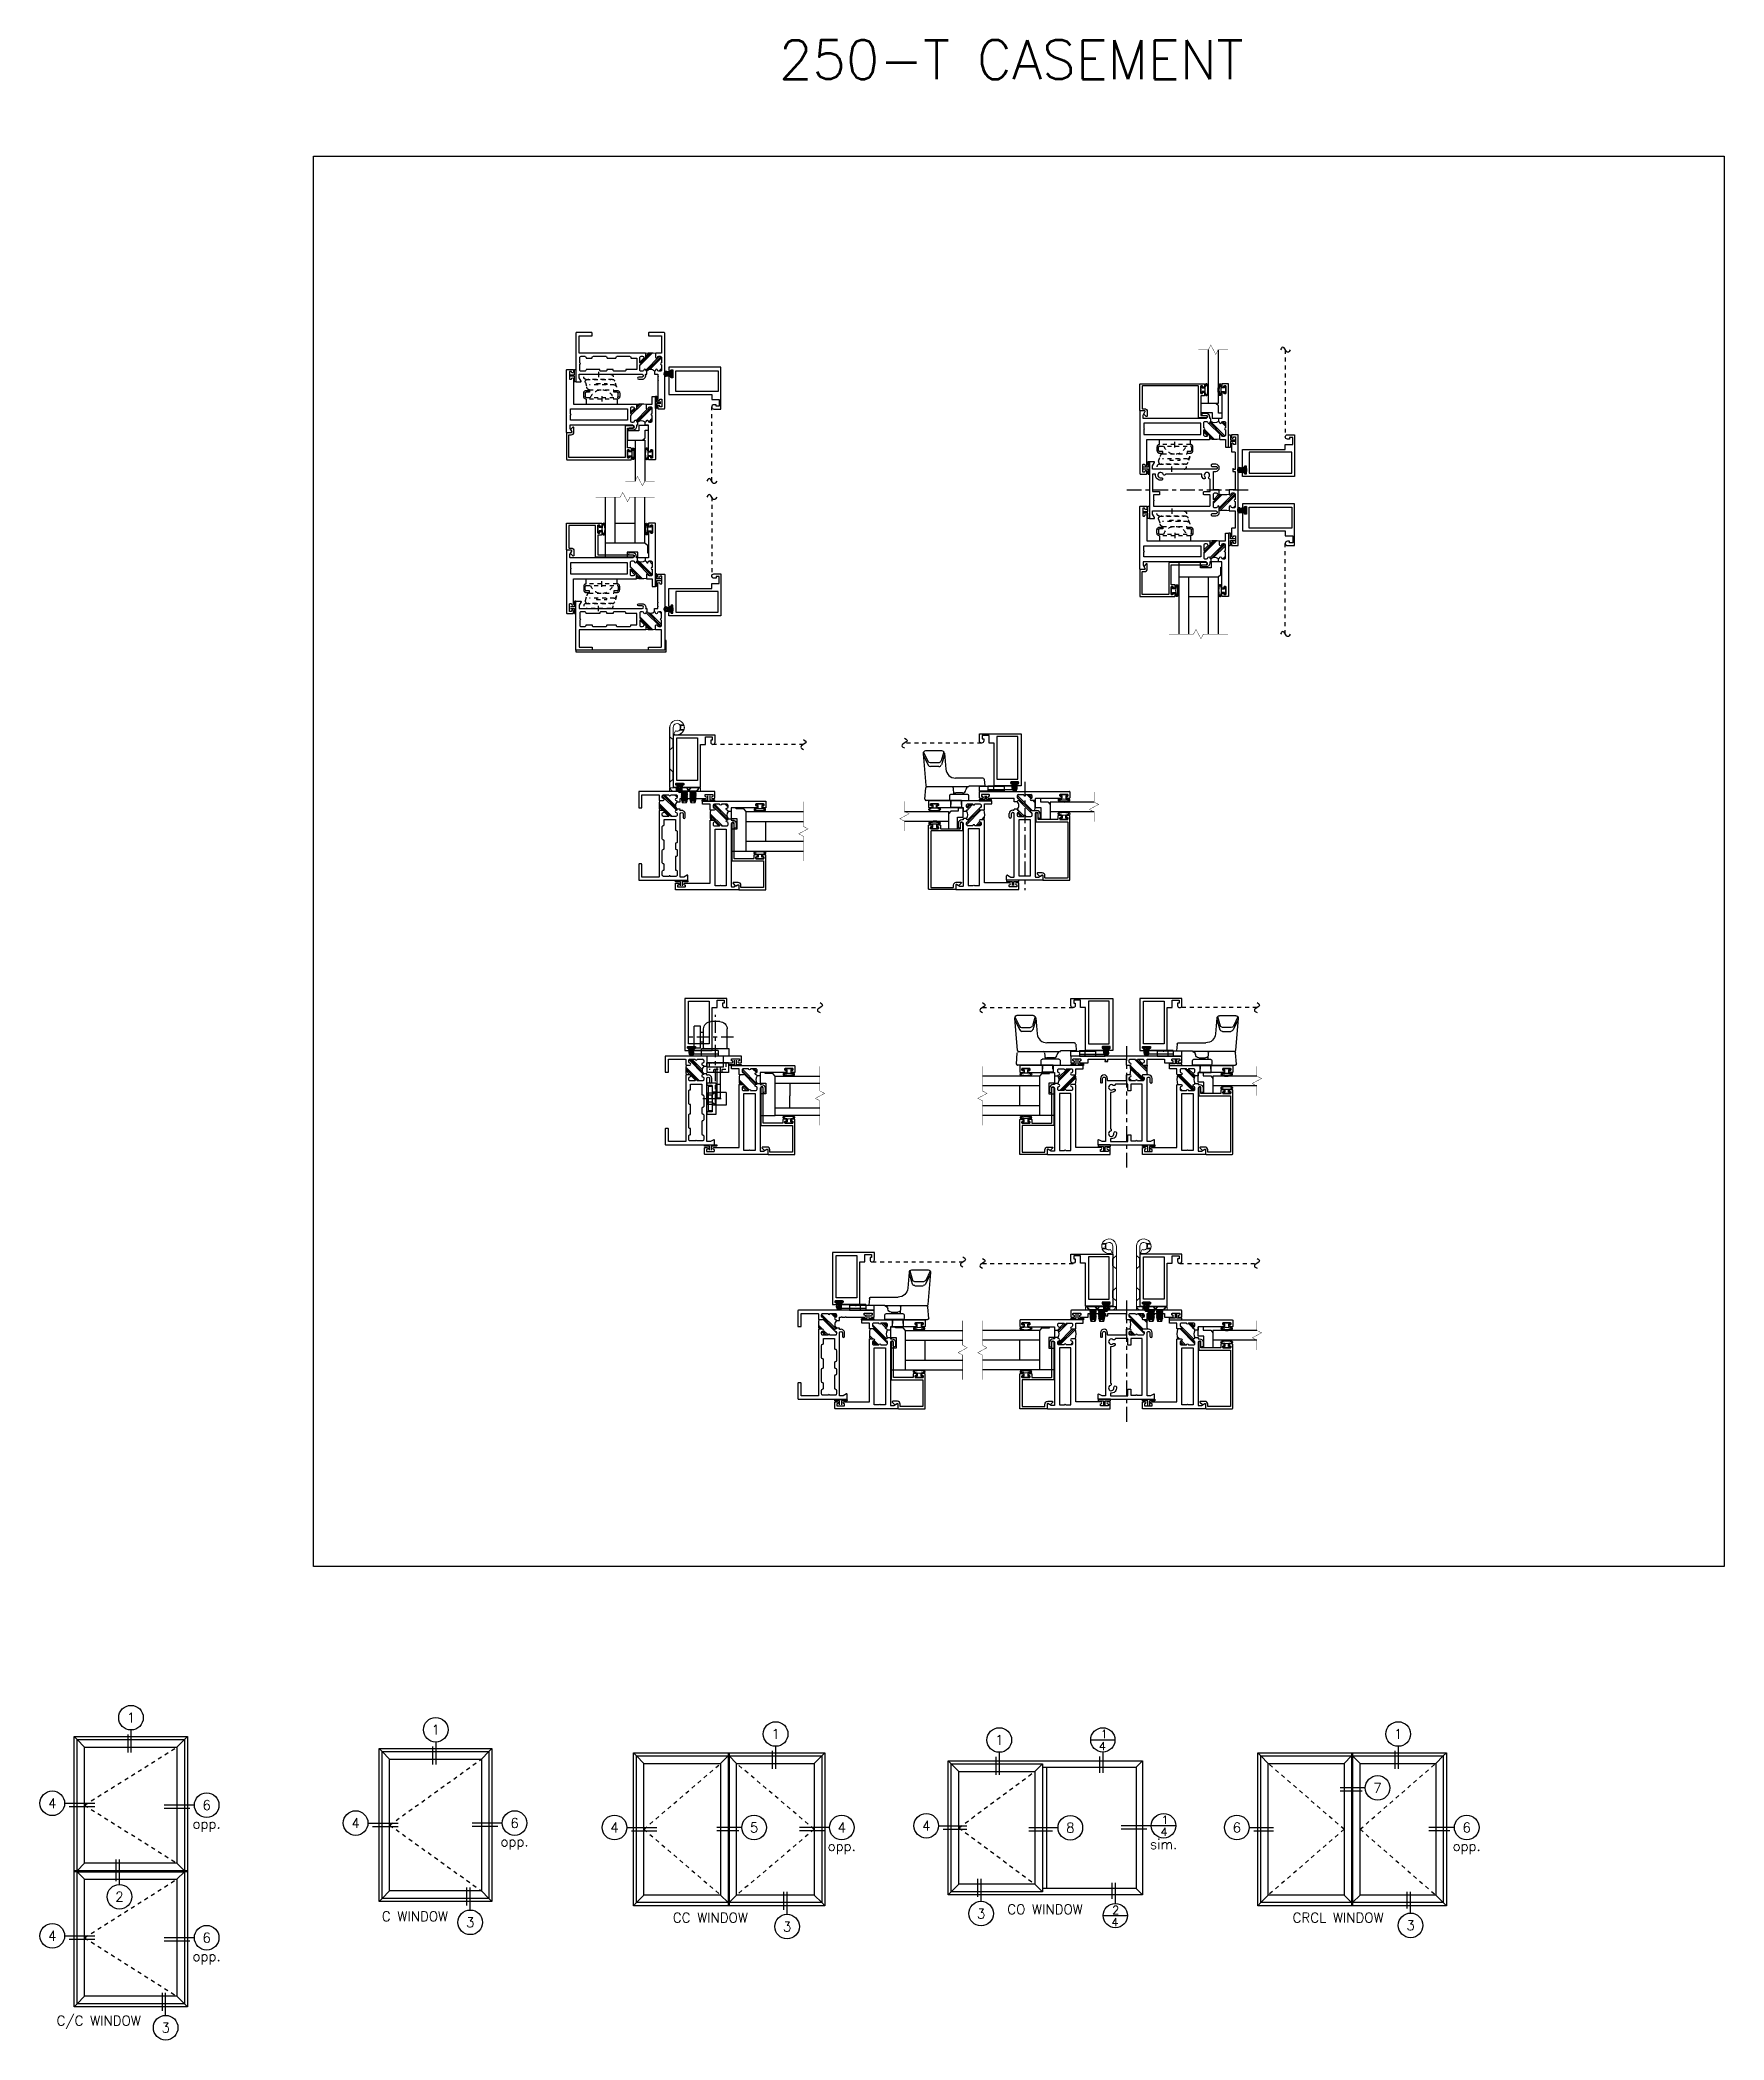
# Model space of a CAD drawing. Extents: x -7.4 to 79.9, y -10.6 to 40.1.
# Drawn here: x -7.4 to 35.3, y -10.6 to 40.1 of the extents above; entities that cross this region are included whole.
import ezdxf
from ezdxf.enums import TextEntityAlignment as Align

# ---------------------------------------------------------------- set-up
doc = ezdxf.new("R2010")
doc.units = 0
doc.header["$LTSCALE"] = 0.25
doc.header["$MEASUREMENT"] = 0
for name, pattern in [('CENTER', [2, 1.25, -0.25, 0.25, -0.25]), ('CENTER2', [1.125, 0.75, -0.125, 0.125, -0.125]), ('HIDDEN', [0.375, 0.25, -0.125]), ('HIDDEN2', [0.1875, 0.125, -0.0625]), ('SLD-Solid', [0])]:
    doc.linetypes.add(name, pattern=pattern)
doc.layers.get('0').update_dxf_attribs({"linetype": 'CONTINUOUS'})
for name, color, linetype in [('CENTERLINE', 40, 'CENTER2'), ('ELEV_FRAME', 1, 'CONTINUOUS'), ('ELEV_VENT', 5, 'CONTINUOUS'), ('ELEVATION', 7, 'CONTINUOUS'), ('FRAME', 1, 'CONTINUOUS'), ('GLASS', 7, 'CONTINUOUS'), ('HARDWARE', 7, 'CONTINUOUS'), ('HINGE', 3, 'CONTINUOUS'), ('LOCK', 7, 'CONTINUOUS'), ('MAGNET', 3, 'CONTINUOUS'), ('MISC', 7, 'CONTINUOUS'), ('MULTIPOINT_LATCH', 3, 'CONTINUOUS'), ('SCREEN', 92, 'CONTINUOUS'), ('TEXT', 7, 'CONTINUOUS'), ('VENT', 5, 'CONTINUOUS'), ('YK_GLASS_STOP', 5, 'CONTINUOUS')]:
    doc.layers.add(name, color=color, linetype=linetype)
doc.styles.get("Standard").update_dxf_attribs({"font": 'simplex.shx'})

msp = doc.modelspace()

# ---------------------------------------------------------------- texts
at = {"layer": 'ELEVATION'}
for s, p in [('1', (19.466, -2.974)), ('1', (21.006, -5.15)), ('2', (19.754, -7.435))]:
    msp.add_text(s, height=0.206, dxfattribs=at).set_placement(p)
for p in [(19.506, -3.177), (21.068, -5.352), (19.823, -7.638)]:
    msp.add_text('4', height=0.206, dxfattribs=at).set_placement(p, align=Align.MIDDLE_CENTER)
at = {"layer": 'TEXT'}
for s, p in [('1', (-5.121, -2.456)), ('1', (2.606, -2.762)), ('1', (11.222, -2.87)), ('1', (16.892, -3.022)), ('1', (27.005, -2.87)), ('4', (-7.116, -4.626)), ('6', (-3.202, -4.673)), ('7', (26.482, -4.236)), ('4', (0.574, -5.127)), ('6', (4.603, -5.127)), ('4', (7.137, -5.24)), ('5', (10.676, -5.24)), ('4', (12.899, -5.24)), ('4', (15.041, -5.195)), ('8', (18.693, -5.246)), ('6', (22.914, -5.24)), ('6', (28.742, -5.24)), ('2', (-5.413, -6.995)), ('3', (3.479, -7.644)), ('3', (16.431, -7.422)), ('3', (27.319, -7.721)), ('4', (-7.116, -7.987)), ('6', (-3.202, -8.034)), ('3', (11.513, -7.752)), ('3', (-4.242, -10.315))]:
    msp.add_text(s, height=0.248, dxfattribs=at).set_placement(p, align=Align.MIDDLE_CENTER)
for s, p in [('opp.', (-3.203, -5.266)), ('opp.', (4.603, -5.719)), ('sim.', (21.058, -5.787)), ('opp.', (12.898, -5.832)), ('opp.', (28.742, -5.832)), ('C WINDOW', (2.079, -7.615)), ('CC WINDOW', (9.568, -7.65)), ('CO WINDOW', (18.052, -7.44)), ('CRCL WINDOW', (25.482, -7.65)), ('opp.', (-3.203, -8.627)), ('C/C WINDOW', (-5.939, -10.259))]:
    msp.add_text(s, height=0.248, dxfattribs=at).set_placement(p, align=Align.CENTER)
at = {"layer": 'TEXT', "insert": (11.304, 40.075), "char_height": 0.992, "width": 15.22025, "attachment_point": 1}
msp.add_mtext('250-T CASEMENT ', dxfattribs=at)

# ---------------------------------------------------------------- blocks, each defined once
blk = doc.blocks.new('05P19-BLOCK-OG')
h = blk.add_hatch()
h.set_pattern_fill('PLAST', angle=45, style=0)
h.paths.add_polyline_path([(0.006, 1.12, -1), (0.006, 1.17), (0.006, 1.302, 0.414214), (-0.025, 1.333), (-0.063, 1.333, 0.38311), (-0.094, 1.305, -0.947716), (-0.143, 1.308), (-0.143, 1.403, 0.081165), (-0.394, 1.403), (-0.394, 1.308, -0.947716), (-0.443, 1.305, 0.38311), (-0.474, 1.333), (-0.512, 1.333, 0.414214), (-0.544, 1.302), (-0.544, 1.17, -1), (-0.544, 1.12), (-0.544, 0.988, 0.414214), (-0.512, 0.957), (-0.474, 0.957, 0.38311), (-0.443, 0.985, -0.898027), (-0.394, 0.985, 0.009247), (-0.394, 0.984, 0.372543), (-0.363, 0.957, -0.436275), (-0.174, 0.957, 0.38311), (-0.143, 0.985, -0.898027), (-0.094, 0.985, 0.38311), (-0.063, 0.957), (-0.025, 0.957, 0.414214), (0.006, 0.988)])
for points in [[(-0.394, 0.984, -0.009247), (-0.394, 0.985, 0.898027), (-0.443, 0.985, -0.38311), (-0.474, 0.957), (-0.512, 0.957, -0.414214), (-0.544, 0.988), (-0.544, 1.12, 1), (-0.544, 1.17), (-0.544, 1.302, -0.414214), (-0.512, 1.333), (-0.474, 1.333, -0.38311), (-0.443, 1.305, 0.947716), (-0.394, 1.308), (-0.394, 1.403, 0.414214), (-0.404, 1.413), (-2.073, 1.413, -0.414214), (-2.084, 1.423), (-2.084, 1.852), (-1.761, 1.852, 0.414214), (-1.751, 1.862), (-1.751, 1.922, 0.414214), (-1.761, 1.932), (-2.154, 1.932, 0.414214), (-2.163, 1.922), (-2.163, 0.697, 0.414214), (-2.154, 0.687), (-2.042, 0.687, 0.57735), (-2.034, 0.702), (-2.084, 0.788), (-2.084, 0.877), (-0.483, 0.877, -1), (-0.483, 0.806), (-0.572, 0.806, 1), (-0.572, 0.752), (-0.483, 0.752, 0.536675), (-0.401, 0.877), (-0.363, 0.877), (-0.363, 0.957, -0.38311), (-0.394, 0.985)], [(-0.143, 0.984, 0.009247), (-0.143, 0.985, -0.38311), (-0.174, 0.957), (-0.174, 0.877), (-0.087, 0.877), (-0.087, 0.838, 0.317837), (-0.083, 0.833, -0.707107), (-0.083, 0.814, 0.317837), (-0.087, 0.81), (-0.087, 0.738, 0.317837), (-0.083, 0.733, -0.707107), (-0.083, 0.714, 0.317837), (-0.087, 0.71), (-0.087, 0.239, 1), (-0.037, 0.239), (-0.037, 0.25), (0.014, 0.25), (0.014, 0.05), (-0.037, 0.05), (-0.037, 0.064, 1), (-0.087, 0.064), (-0.087, 0.01, 0.414214), (-0.076, 0), (0.076, 0, 0.414214), (0.087, 0.01), (0.087, 1.922, 0.414214), (0.076, 1.932), (-0.316, 1.932, 0.414214), (-0.326, 1.922), (-0.326, 1.862, 0.414214), (-0.316, 1.852), (-0.003, 1.852, -0.414214), (0.006, 1.842), (0.006, 1.423, -0.414214), (-0.003, 1.413), (-0.134, 1.413, 0.414214), (-0.143, 1.403), (-0.143, 1.308, 0.947716), (-0.094, 1.305, -0.38311), (-0.063, 1.333), (-0.025, 1.333, -0.414214), (0.006, 1.302), (0.006, 1.17, 1), (0.006, 1.12), (0.006, 0.988, -0.414214), (-0.025, 0.957), (-0.063, 0.957, -0.38311), (-0.094, 0.985, 0.898027), (-0.143, 0.985)]]:
    blk.add_lwpolyline(points, format="xyb")
blk.add_lwpolyline([(-1.377, 0.988, -0.414214), (-1.408, 0.957), (-1.529, 0.957, -0.414214), (-1.56, 0.988), (-1.56, 0.992, 0.414214), (-1.569, 1.002), (-1.897, 1.002, 0.414214), (-1.907, 0.992), (-1.907, 0.988, -0.414214), (-1.938, 0.957), (-2.032, 0.957, -0.414214), (-2.064, 0.988), (-2.064, 1.132, 1), (-2.064, 1.162), (-2.064, 1.302, -0.414214), (-2.032, 1.333), (-1.938, 1.333, -0.414214), (-1.907, 1.302), (-1.907, 1.302), (-1.907, 1.298, 0.414214), (-1.897, 1.288), (-1.761, 1.288, 0.414214), (-1.751, 1.298), (-1.751, 1.302), (-1.751, 1.302, -0.414214), (-1.72, 1.333), (-1.408, 1.333, -0.414214), (-1.377, 1.302), (-1.377, 1.302), (-1.377, 1.298, 0.414214), (-1.367, 1.288), (-1.155, 1.288, 0.414214), (-1.145, 1.298), (-1.145, 1.302), (-1.145, 1.302, -0.414214), (-1.114, 1.333), (-0.802, 1.333, -0.414214), (-0.771, 1.302), (-0.771, 1.302), (-0.771, 1.298, 0.414214), (-0.761, 1.288), (-0.623, 1.288), (-0.623, 1.002), (-0.889, 1.002, 0.414214), (-0.898, 0.992), (-0.898, 0.988, -0.414214), (-0.93, 0.957), (-1.19, 0.957, -0.414214), (-1.221, 0.988), (-1.221, 0.992, 0.414214), (-1.23, 1.002), (-1.367, 1.002, 0.414214), (-1.377, 0.992)], format="xyb", close=True)
at = {"color": 7}
for centre, radius, start, end in [((-0.269, 0.638), 0.775, 80.7195, 99.2805), ((-0.269, 0.869), 0.129, 42.8591, 137.1409)]:
    blk.add_arc(centre, radius, start, end, dxfattribs=at)
blk = doc.blocks.new('05P11-Z-BAR')
h = blk.add_hatch()
h.set_pattern_fill('PLAST', angle=45, style=0)
h.set_pattern_definition([(45, (-0.3846, -1e-07), (-0.176777, 0.176777), []), (45, (-0.4067, 0.0221), (-0.176777, 0.176777), []), (45, (-0.4288, 0.0442), (-0.176777, 0.176777), [])])
h.paths.add_polyline_path([(0.006, 1.12, -0.414214), (-0.018, 1.145, -0.414214), (0.006, 1.17), (0.006, 1.302, 0.414214), (-0.025, 1.333), (-0.063, 1.333, 0.38311), (-0.094, 1.305, -0.947716), (-0.143, 1.308), (-0.143, 1.403, 0.087329), (-0.394, 1.403), (-0.394, 1.308, -1), (-0.443, 1.308, 0.352985), (-0.473, 1.333), (-0.512, 1.333, 0.414214), (-0.544, 1.302), (-0.544, 1.17, -0.414214), (-0.518, 1.145, -0.414214), (-0.544, 1.12), (-0.544, 0.988, 0.414214), (-0.512, 0.957), (-0.474, 0.957, 0.38311), (-0.443, 0.985, -0.898027), (-0.394, 0.985, 0.38311), (-0.363, 0.957, -0.325577), (-0.174, 0.957, 0.363634), (-0.143, 0.982, -0.947716), (-0.094, 0.985, 0.38311), (-0.063, 0.957), (-0.025, 0.957, 0.414214), (0.006, 0.988)])
blk.add_line((-0.087, 0.877), (-0.087, 0.877))
for points in [[(-2.164, 2.28, -0.414214), (-2.154, 2.29), (-2.001, 2.29, -0.414214), (-1.991, 2.28), (-1.991, 2.226, -1), (-2.041, 2.226), (-2.041, 2.23, 0.414214), (-2.051, 2.24), (-2.081, 2.24, 0.414214), (-2.091, 2.23), (-2.091, 2.05, 0.414214), (-2.081, 2.04), (-2.051, 2.04, 0.414214), (-2.041, 2.05), (-2.041, 2.051, -1), (-1.991, 2.051), (-1.991, 1.413), (-0.403, 1.413, -0.414214), (-0.394, 1.403), (-0.394, 1.306, -0.888834), (-0.443, 1.306, 0.377258), (-0.474, 1.333), (-0.512, 1.333, 0.414214), (-0.544, 1.302), (-0.544, 1.17, -1), (-0.544, 1.12), (-0.544, 0.988, 0.414214), (-0.512, 0.957), (-0.474, 0.957, 0.383109), (-0.443, 0.985, -0.898027), (-0.394, 0.985, 0.38311), (-0.363, 0.957), (-0.363, 0.877), (-0.394, 0.877), (-0.394, 0.842, -0.414214), (-0.483, 0.752), (-0.571, 0.752, -1), (-0.571, 0.806), (-0.486, 0.806, 0.859155), (-0.486, 0.877), (-2.074, 0.877, 0.414214), (-2.084, 0.867), (-2.084, 0.797, 0.131652), (-2.082, 0.792), (-2.035, 0.709, -0.577353), (-2.048, 0.687), (-2.154, 0.687, -0.414214), (-2.164, 0.697), (-2.164, 2.28)], [(-0.025, 0.957, 0.414214), (0.006, 0.988), (0.006, 1.12, -1), (0.006, 1.17), (0.006, 1.302, 0.414214), (-0.025, 1.333), (-0.063, 1.333, 0.38311), (-0.094, 1.305, -0.947716), (-0.143, 1.308), (-0.143, 1.403, -0.414214), (-0.133, 1.413), (0.006, 1.413), (0.006, 1.603), (0.086, 1.603), (0.086, 0.01, -0.414214), (0.077, 0), (-0.077, 0, -0.414214), (-0.087, 0.01), (-0.087, 0.064, -1), (-0.037, 0.064), (-0.037, 0.06, 0.414214), (-0.027, 0.05), (0.003, 0.05, 0.414214), (0.014, 0.06), (0.014, 0.24, 0.414214), (0.003, 0.25), (-0.027, 0.25, 0.414214), (-0.037, 0.24), (-0.037, 0.239, -1), (-0.087, 0.239), (-0.087, 0.877), (-0.174, 0.877), (-0.174, 0.957, 0.363634), (-0.143, 0.982, -0.947716), (-0.094, 0.985, 0.38311), (-0.063, 0.957), (-0.025, 0.957)]]:
    blk.add_lwpolyline(points, format="xyb")
blk.add_lwpolyline([(-2.063, 1.16), (-2.063, 1.288), (-0.623, 1.288), (-0.623, 1.002), (-2.063, 1.002), (-2.063, 1.129), (-2.048, 1.145)], close=True)
at = {"color": 7}
for centre, radius, start, end in [((-0.269, 0.638), 0.775, 80.7195, 99.2805), ((-0.269, 0.828), 0.16, 53.9319, 126.0681)]:
    blk.add_arc(centre, radius, start, end, dxfattribs=at)
blk = doc.blocks.new('05P02-T-BAR')
h = blk.add_hatch()
h.set_pattern_fill('PLAST', angle=45, style=0)
h.paths.add_polyline_path([(0.006, 1.12, -1), (0.006, 1.17), (0.006, 1.302, 0.414214), (-0.024, 1.333), (-0.063, 1.333, 0.38311), (-0.094, 1.305, -0.898868), (-0.143, 1.305, -0.081258), (-0.394, 1.305, -0.898027), (-0.443, 1.305, 0.38311), (-0.474, 1.333), (-0.512, 1.333, 0.414214), (-0.543, 1.302), (-0.543, 1.17, -1), (-0.543, 1.12), (-0.543, 0.988, 0.414214), (-0.512, 0.957), (-0.474, 0.957, 0.38311), (-0.443, 0.985, -0.898027), (-0.394, 0.985), (-0.394, 0.877, -0.081129), (-0.144, 0.877), (-0.143, 0.877), (-0.143, 0.985, -0.898027), (-0.094, 0.985, 0.38311), (-0.063, 0.957), (-0.024, 0.957, 0.414214), (0.006, 0.988)])
blk.add_line((-0.394, 1.305), (-0.394, 1.413))
for points in [[(-0.143, 1.305, 0.898027), (-0.094, 1.305, -0.38311), (-0.063, 1.333), (-0.024, 1.333, -0.414214), (0.006, 1.302), (0.006, 1.17, 1), (0.006, 1.12), (0.006, 0.988, -0.414214), (-0.024, 0.957), (-0.063, 0.957, -0.38311), (-0.094, 0.985, 0.898027), (-0.143, 0.985), (-0.143, 0.877), (0.006, 0.877), (0.006, 0.447, -0.414214), (-0.004, 0.437), (-0.077, 0.437, 0.414214), (-0.087, 0.427), (-0.087, 0.239, 0.414214), (-0.062, 0.214), (-0.062, 0.214, 0.414214), (-0.036, 0.239), (-0.036, 0.24, -0.414214), (-0.026, 0.25), (0.003, 0.25, -0.414214), (0.013, 0.24), (0.013, 0.06, -0.414214), (0.003, 0.05), (-0.026, 0.05, -0.414214), (-0.036, 0.06), (-0.036, 0.064, 0.414214), (-0.062, 0.089, 0.414214), (-0.087, 0.064), (-0.087, 0.01, 0.414214), (-0.077, 0), (0.077, 0, 0.414214), (0.087, 0.01), (0.087, 2.799, 0.414214), (0.077, 2.809), (-0.077, 2.809, 0.414214), (-0.087, 2.799), (-0.087, 2.745, 0.414214), (-0.062, 2.72), (-0.062, 2.72, 0.414214), (-0.036, 2.745), (-0.036, 2.749, -0.414214), (-0.026, 2.759), (0.003, 2.759, -0.414214), (0.013, 2.749), (0.013, 2.569, -0.414214), (0.003, 2.559), (-0.026, 2.559, -0.414214), (-0.036, 2.569), (-0.036, 2.57, 0.414214), (-0.062, 2.595), (-0.062, 2.595, 0.414214), (-0.087, 2.57), (-0.087, 2.382, 0.414214), (-0.077, 2.372), (-0.004, 2.372, -0.414214), (0.006, 2.362), (0.006, 1.932), (-0.036, 1.932), (-0.036, 1.942, 1), (-0.055, 1.942), (-0.055, 1.878), (0.006, 1.878), (0.006, 1.423, -0.414214), (-0.004, 1.413), (-0.143, 1.413)], [(-2.064, 1.288), (-2.064, 1.16), (-2.048, 1.145), (-2.064, 1.13), (-2.064, 1.002), (-0.634, 1.002, 0.414214), (-0.624, 1.012), (-0.624, 1.278, 0.414214), (-0.634, 1.288), (-0.784, 1.288, -0.414214), (-0.793, 1.298), (-0.793, 1.358, -0.414214), (-0.784, 1.368), (-0.634, 1.368, 0.414214), (-0.624, 1.378), (-0.624, 1.677, 0.412738), (-0.633, 1.687, -0.266599), (-0.659, 1.702), (-0.66, 1.704, -0.326659), (-0.657, 1.74, 2.265178), (-0.758, 1.74, -0.326659), (-0.755, 1.704), (-0.756, 1.702, -0.505571), (-0.804, 1.697, -0.236746), (-0.836, 1.81), (-1.749, 1.81, 0.298217), (-1.759, 1.804, -0.298217), (-1.786, 1.786), (-1.788, 1.786, -0.326659), (-1.817, 1.807, 2.265178), (-1.868, 1.719, -0.326659), (-1.835, 1.704), (-1.834, 1.702, -0.505571), (-1.854, 1.658, -0.53888), (-2.011, 1.81), (-2.084, 1.81), (-2.084, 1.368), (-1.913, 1.368), (-1.913, 1.288)]]:
    blk.add_lwpolyline(points, format="xyb", close=True)
blk.add_lwpolyline([(-0.394, 1.413), (-0.534, 1.413, -0.414214), (-0.543, 1.423), (-0.543, 1.871, -0.414214), (-0.534, 1.881), (-0.483, 1.881, 0.414214), (-0.394, 1.97, 0.414214), (-0.483, 2.06), (-0.572, 2.06, 0.414214), (-0.599, 2.033), (-0.599, 2.033, 0.414214), (-0.572, 2.006), (-0.483, 2.006, -0.414214), (-0.447, 1.97), (-0.447, 1.97, -0.414214), (-0.483, 1.935), (-2.084, 1.935), (-2.084, 2.018), (-2.035, 2.102, 0.57735), (-2.048, 2.125), (-2.163, 2.125), (-2.163, 1.406), (-2.163, 0.687), (-2.048, 0.687, 0.57735), (-2.035, 0.709), (-2.084, 0.794), (-2.084, 0.877), (-0.483, 0.877, -0.414214), (-0.447, 0.841, -0.414214), (-0.483, 0.806), (-0.572, 0.806, 0.414214), (-0.599, 0.779), (-0.599, 0.779, 0.414214), (-0.572, 0.752), (-0.483, 0.752, 0.414214), (-0.394, 0.841), (-0.394, 0.985, 0.898027), (-0.443, 0.985, -0.38311), (-0.474, 0.957), (-0.512, 0.957, -0.414214), (-0.543, 0.988), (-0.543, 1.12, 1), (-0.543, 1.17), (-0.543, 1.302, -0.414214), (-0.512, 1.333), (-0.474, 1.333, -0.38311), (-0.443, 1.305, 0.898027), (-0.394, 1.305)], format="xyb")
at = {"color": 7}
for centre, start, end in [((-0.269, 2.07), 260.7195, 279.2805), ((-0.269, 0.112), 80.7195, 99.2805)]:
    blk.add_arc(centre, 0.775, start, end, dxfattribs=at)
blk = doc.blocks.new('05P05-.25in_GLASS_STOP')
for p, q in [((-0.588, 0.25), (-0.623, 0.25)), ((-0.623, 0.25), (-0.623, 0.05)), ((-0.623, 0.05), (-0.588, 0.05)), ((-0.588, 0.198), (-0.588, 0.25)), ((-0.526, 0.198), (-0.588, 0.198)), ((-0.588, 0.05), (-0.588, 0.103)), ((-0.588, 0.103), (-0.526, 0.103)), ((-0.084, 0.198), (-0.022, 0.198)), ((-0.022, 0.103), (-0.084, 0.103)), ((-0.022, 0.198), (-0.022, 0.25)), ((-0.022, 0.25), (0.013, 0.25)), ((-0.022, 0.05), (-0.022, 0.103)), ((0.013, 0.05), (-0.022, 0.05)), ((0.013, 0.25), (0.013, 0.05))]:
    blk.add_line(p, q)
blk.add_lwpolyline([(-2.048, 0.632, 0.414214), (-1.978, 0.702), (-1.978, 0.817, 0.668179), (-2.003, 0.828), (-2.053, 0.778, 0.339454), (-2.057, 0.748), (-2.035, 0.71, -0.57735), (-2.048, 0.687), (-2.153, 0.687, 0.414214), (-2.163, 0.677), (-2.163, 0.01, 0.414214), (-2.153, 0), (-0.533, 0, 0.414214), (-0.523, 0.01), (-0.523, 0.064, 0.414214), (-0.548, 0.089), (-0.549, 0.089, 0.414214), (-0.573, 0.064), (-0.573, 0.06, -0.414214), (-0.583, 0.05), (-0.608, 0.05, -0.414214), (-0.623, 0.065), (-0.623, 0.235, -0.414214), (-0.608, 0.25), (-0.583, 0.25, -0.414214), (-0.573, 0.24), (-0.573, 0.239, 0.414214), (-0.549, 0.214), (-0.548, 0.214, 0.414214), (-0.523, 0.239), (-0.523, 0.288, 0.414214), (-0.538, 0.303), (-0.613, 0.303, -0.414214), (-0.623, 0.313), (-0.623, 0.795, -0.414214), (-0.613, 0.805), (-0.474, 0.805, 0.414214), (-0.447, 0.832), (-0.447, 0.833, 0.414214), (-0.474, 0.86), (-0.668, 0.86, 0.414214), (-0.678, 0.85), (-0.678, 0.065, -0.414214), (-0.688, 0.055), (-2.098, 0.055, -0.414214), (-2.108, 0.065), (-2.108, 0.622, -0.414214), (-2.098, 0.632)], format="xyb", close=True)
at = {"extrusion": (0, 0, -1)}
blk.add_ellipse((-0.479, 0.15), major_axis=(0, 0.129), ratio=0.232303, dxfattribs=at)
blk.add_ellipse((-0.131, 0.15), major_axis=(0, 0.129), ratio=0.232303)
for points in [[(-0.526, 0.198), (-0.524, 0.219), (-0.521, 0.239), (-0.512, 0.269), (-0.508, 0.28), (-0.495, 0.294), (-0.487, 0.298), (-0.479, 0.298), (-0.468, 0.298), (-0.46, 0.292), (-0.451, 0.279), (-0.447, 0.272), (-0.437, 0.244), (-0.433, 0.215), (-0.428, 0.136), (-0.432, 0.085), (-0.444, 0.034), (-0.448, 0.022), (-0.464, 0.005), (-0.478, 0), (-0.499, 0.008), (-0.504, 0.016), (-0.512, 0.032), (-0.515, 0.041), (-0.522, 0.067), (-0.524, 0.084), (-0.526, 0.103)], [(-0.084, 0.198), (-0.086, 0.219), (-0.089, 0.239), (-0.098, 0.269), (-0.102, 0.28), (-0.115, 0.294), (-0.123, 0.298), (-0.131, 0.298), (-0.142, 0.298), (-0.15, 0.292), (-0.159, 0.279), (-0.163, 0.272), (-0.173, 0.244), (-0.177, 0.215), (-0.182, 0.136), (-0.178, 0.085), (-0.166, 0.034), (-0.162, 0.022), (-0.146, 0.005), (-0.132, 0), (-0.111, 0.008), (-0.106, 0.016), (-0.098, 0.032), (-0.095, 0.041), (-0.088, 0.067), (-0.086, 0.084), (-0.084, 0.103)]]:
    blk.add_open_spline(points, degree=3, knots=[5.075676, 5.075676, 5.075676, 5.075676, 5.596595, 5.596595, 6.055763, 6.055763, 6.283185, 6.283185, 6.283185, 6.572914, 6.572914, 6.862642, 6.862642, 7.608886, 7.608886, 8.676451, 8.676451, 9.18434, 9.18434, 9.518242, 9.518242, 9.852144, 9.852144, 10.186046, 10.186046, 10.631436, 10.631436, 10.631436, 10.631436])
blk = doc.blocks.new('05P09-1in_GLASS_STOP')
for p, q in [((-1.338, 0.25), (-1.373, 0.25)), ((-1.373, 0.25), (-1.373, 0.05)), ((-1.373, 0.05), (-1.338, 0.05)), ((-1.338, 0.197), (-1.338, 0.25)), ((-1.276, 0.197), (-1.338, 0.197)), ((-1.338, 0.05), (-1.338, 0.102)), ((-1.338, 0.102), (-1.276, 0.102)), ((-0.084, 0.197), (-0.022, 0.197)), ((-0.022, 0.102), (-0.084, 0.102)), ((-0.022, 0.197), (-0.022, 0.25)), ((-0.022, 0.25), (0.013, 0.25)), ((-0.022, 0.05), (-0.022, 0.102)), ((0.013, 0.05), (-0.022, 0.05)), ((0.013, 0.25), (0.013, 0.05))]:
    blk.add_line(p, q)
blk.add_lwpolyline([(-2.035, 0.709, -0.57735), (-2.047, 0.687), (-2.153, 0.687, 0.414214), (-2.163, 0.677), (-2.163, 0), (-1.283, 0, 0.414214), (-1.273, 0.01), (-1.273, 0.062, 0.414214), (-1.298, 0.087, 0.435311), (-1.323, 0.061, -0.435311), (-1.333, 0.05), (-1.363, 0.05, -0.414214), (-1.373, 0.06), (-1.373, 0.24, -0.414214), (-1.363, 0.25), (-1.333, 0.25, -0.435311), (-1.323, 0.239, 0.435311), (-1.298, 0.212, 0.414214), (-1.273, 0.237), (-1.273, 0.29, 0.414214), (-1.283, 0.3), (-1.363, 0.3, -0.414214), (-1.373, 0.31), (-1.373, 0.795, -0.414214), (-1.363, 0.805), (-0.474, 0.805, 0.414214), (-0.447, 0.832), (-0.447, 0.833, 0.414214), (-0.474, 0.86), (-1.418, 0.86, 0.414214), (-1.428, 0.85), (-1.428, 0.065, -0.414214), (-1.438, 0.055), (-2.108, 0.055), (-2.108, 0.622, -0.414214), (-2.098, 0.632), (-2.047, 0.632, 0.414214), (-1.977, 0.702), (-1.977, 0.817, 0.668179), (-2.003, 0.828), (-2.058, 0.773, 0.339454), (-2.06, 0.755)], format="xyb", close=True)
at = {"extrusion": (0, 0, -1)}
blk.add_ellipse((-1.229, 0.15), major_axis=(0, 0.129), ratio=0.232303, dxfattribs=at)
blk.add_ellipse((-0.131, 0.15), major_axis=(0, 0.129), ratio=0.232303)
for points in [[(-1.276, 0.197), (-1.274, 0.219), (-1.271, 0.239), (-1.262, 0.269), (-1.258, 0.28), (-1.245, 0.294), (-1.237, 0.298), (-1.229, 0.298), (-1.218, 0.298), (-1.21, 0.292), (-1.201, 0.279), (-1.197, 0.272), (-1.187, 0.244), (-1.183, 0.215), (-1.178, 0.136), (-1.182, 0.085), (-1.194, 0.034), (-1.198, 0.022), (-1.214, 0.005), (-1.228, 0), (-1.249, 0.008), (-1.254, 0.016), (-1.262, 0.032), (-1.265, 0.041), (-1.272, 0.067), (-1.274, 0.084), (-1.276, 0.102)], [(-0.084, 0.197), (-0.086, 0.219), (-0.089, 0.239), (-0.098, 0.269), (-0.102, 0.28), (-0.115, 0.294), (-0.123, 0.298), (-0.131, 0.298), (-0.142, 0.298), (-0.15, 0.292), (-0.159, 0.279), (-0.163, 0.272), (-0.173, 0.244), (-0.177, 0.215), (-0.182, 0.136), (-0.178, 0.085), (-0.166, 0.034), (-0.162, 0.022), (-0.146, 0.005), (-0.132, 0), (-0.111, 0.008), (-0.106, 0.016), (-0.098, 0.032), (-0.095, 0.041), (-0.088, 0.067), (-0.086, 0.084), (-0.084, 0.102)]]:
    blk.add_open_spline(points, degree=3, knots=[5.075676, 5.075676, 5.075676, 5.075676, 5.596595, 5.596595, 6.055763, 6.055763, 6.283185, 6.283185, 6.283185, 6.572914, 6.572914, 6.862642, 6.862642, 7.608886, 7.608886, 8.676451, 8.676451, 9.18434, 9.18434, 9.518242, 9.518242, 9.852144, 9.852144, 10.186046, 10.186046, 10.631436, 10.631436, 10.631436, 10.631436])
blk = doc.blocks.new('4-BAR_HINGE')
for p, q in [((0.248, -1.119), (0.123, -1.119)), ((0.248, -1.901), (0.123, -1.901))]:
    blk.add_line(p, q)
at = {"linetype": 'Continuous'}
for p, q in [((0.324, -1.51), (0.183, -1.51)), ((0.943, -1.591), (0.802, -1.591))]:
    blk.add_line(p, q, dxfattribs=at)
at = {"linetype": 'HIDDEN', "ltscale": 0.75}
for p, q in [((0.248, -1.119), (0.248, -1.901)), ((0.288, -1.901), (0.288, -1.119)), ((0.401, -1.054), (0.313, -1.054)), ((0.313, -1.094), (0.401, -1.094)), ((0.426, -1.119), (0.426, -1.204)), ((0.426, -1.204), (0.466, -1.204)), ((0.466, -1.204), (0.466, -1.119)), ((0.486, -1.823), (0.486, -1.198)), ((0.556, -1.136), (0.701, -1.178)), ((0.611, -1.198), (0.611, -1.823)), ((0.641, -1.377), (0.611, -1.377)), ((0.641, -1.644), (0.641, -1.377)), ((0.748, -1.239), (0.748, -1.864)), ((0.748, -1.904), (0.748, -1.279)), ((0.873, -1.279), (0.873, -1.904)), ((0.401, -1.926), (0.313, -1.926)), ((0.313, -1.966), (0.401, -1.966)), ((0.466, -1.816), (0.426, -1.816)), ((0.426, -1.816), (0.426, -1.901)), ((0.466, -1.901), (0.466, -1.816)), ((0.67, -1.924), (0.526, -1.881)), ((0.611, -1.644), (0.641, -1.644))]:
    blk.add_line(p, q, dxfattribs=at)
for centre, radius, start, end in [((0.313, -1.119), 0.065, 90, 180), ((0.313, -1.119), 0.025, 90, 180), ((0.181, -1.51), 0.305, 290.4553, 69.5447), ((0.401, -1.119), 0.065, 360, 90), ((0.401, -1.119), 0.025, 0, 90), ((0.548, -1.198), 0.0625, 0, 180), ((0.686, -1.239), 0.062, 0, 75.7192), ((0.81, -1.279), 0.0625, 0, 180), ((0.313, -1.901), 0.065, 180, 270), ((0.313, -1.901), 0.025, 180, 270), ((0.401, -1.901), 0.065, 270, 0), ((0.401, -1.901), 0.025, 270, 0), ((0.548, -1.823), 0.0625, 180, 0), ((0.686, -1.864), 0.062, 255.5579, 0), ((0.81, -1.904), 0.0625, 180, 0)]:
    blk.add_arc(centre, radius, start, end, dxfattribs=at)
blk = doc.blocks.new('Screen Break Line')
at = {"layer": 'SCREEN'}
blk.add_lwpolyline([(0.127, -0.003), (0.097, -0.046, -0.530591), (0.03, -0.046), (-0.03, 0.046, 0.567229), (-0.099, 0.043), (-0.123, -0.003)], format="xyb", dxfattribs=at)
blk = doc.blocks.new('PO_STRIKE_PLATE')
at = {"layer": 'MISC'}
for p, q in [((0, 0), (0, 0.625)), ((0, 0.625), (0.125, 0.625)), ((0.125, 0.625), (0.125, 0)), ((0.125, 0.27), (0, 0.27)), ((0.125, 0), (0, 0))]:
    blk.add_line(p, q, dxfattribs=at)
for p in [(0, 0.16), (0.125, 0.16)]:
    blk.add_point(p, dxfattribs=at)
blk = doc.blocks.new('CAM_HANDLE')
for p, q in [((0, 0.116), (0, 0.271)), ((0.008, 0.279), (0.08, 0.273)), ((0.088, 0.265), (0.088, 0)), ((0.298, 0.291), (0.095, 0.273)), ((0.29, 0.29), (0.224, 0.258)), ((0.307, 0.289), (0.249, 0.26)), ((0.315, 0.172), (0.315, 0.275)), ((0.301, 0.156), (0.199, 0.147)), ((0.215, 0.19), (0.215, 0.244)), ((0.29, 0.155), (0.226, 0.175)), ((0.24, 0.246), (0.24, 0.192)), ((0.309, 0.159), (0.251, 0.177)), ((0, 0.116), (0, 0)), ((0, 0), (0.03, 0)), ((0.03, 0.124), (0.008, 0.124)), ((0.038, 0.008), (0.038, 0.116)), ((0.08, 0.1), (0.038, 0.097)), ((0.048, 0.04), (0.048, 0.084)), ((0.088, 0), (0.092, 0)), ((0.092, -0.101), (0.092, 0)), ((0.142, -0.089), (0.142, 0.085)), ((0.135, -0.097), (0.092, -0.101))]:
    blk.add_line(p, q)
for centre, radius, start, end in [((0.008, 0.271), 0.00781, 85, 180), ((0.08, 0.265), 0.00781, 0, 85), ((0.095, 0.265), 0.00781, 95, 180), ((0.231, 0.244), 0.0156, 115.9887, 180), ((0.256, 0.246), 0.0156, 115.9887, 180), ((0.299, 0.275), 0.0156, 0, 95), ((0.205, 0.085), 0.0625, 95, 180), ((0.231, 0.19), 0.0156, 180, 252.6454), ((0.256, 0.192), 0.0156, 180, 252.6454), ((0.299, 0.172), 0.0156, 275, 0), ((0.008, 0.116), 0.00781, 90, 180), ((0.03, 0.116), 0.00781, 0, 90), ((0.03, 0.008), 0.00781, 270, 360), ((0.068, 0.084), 0.02, 136.0325, 180), ((0.068, 0.04), 0.02, 180, 270), ((0.068, 0), 0.02, 0, 90), ((0.08, 0.108), 0.00781, 275, 0), ((0.134, -0.089), 0.00781, 275, 0)]:
    blk.add_arc(centre, radius, start, end)
blk = doc.blocks.new('05P01-T-BAR')
h = blk.add_hatch()
h.set_pattern_fill('PLAST', angle=225, style=0)
h.paths.add_polyline_path([(0.006, 1.12, -0.414214), (-0.018, 1.145, -0.414214), (0.006, 1.17), (0.006, 1.302, 0.414214), (-0.024, 1.333), (-0.054, 1.333, 0.448856), (-0.093, 1.308, -1), (-0.143, 1.308, 0.363634), (-0.174, 1.333, -0.437775), (-0.362, 1.333, 0.363634), (-0.394, 1.308, -1), (-0.443, 1.308, 0.448856), (-0.483, 1.333), (-0.513, 1.333, 0.414214), (-0.543, 1.302), (-0.543, 1.17, -0.414214), (-0.518, 1.145, -0.414214), (-0.543, 1.12), (-0.543, 0.988, 0.414214), (-0.513, 0.957), (-0.483, 0.957), (-0.473, 0.957, 0.352985), (-0.443, 0.982, -1), (-0.394, 0.982), (-0.394, 0.887, 0.081165), (-0.143, 0.887), (-0.143, 0.982, -1), (-0.093, 0.982, 0.352985), (-0.064, 0.957), (-0.054, 0.957), (-0.024, 0.957, 0.414214), (0.006, 0.988)])
for p, q in [((-0.087, 2.226), (-0.087, 2.28)), ((-0.087, 1.423), (-0.087, 2.051)), ((-0.076, 2.29), (0.076, 2.29)), ((-0.061, 2.201), (-0.062, 2.201)), ((-0.062, 2.076), (-0.061, 2.076)), ((-0.037, 2.23), (-0.037, 2.226)), ((-0.037, 2.051), (-0.037, 2.05)), ((0.003, 2.24), (-0.027, 2.24)), ((-0.027, 2.04), (0.003, 2.04)), ((0.013, 2.05), (0.013, 2.23)), ((0.086, 2.28), (0.086, 0.01)), ((-2.163, 0.697), (-2.163, 1.593)), ((-2.153, 1.603), (-2.047, 1.603)), ((-2.035, 1.581), (-2.083, 1.496)), ((-0.564, 1.538), (-0.475, 1.538)), ((-2.083, 1.496), (-2.083, 1.423)), ((-2.073, 1.413), (-0.483, 1.413)), ((-0.59, 1.511), (-0.59, 1.512)), ((-0.483, 1.484), (-0.563, 1.484)), ((-0.543, 1.302), (-0.543, 1.17)), ((-0.543, 1.12), (-0.543, 0.988)), ((-0.483, 1.333), (-0.513, 1.333)), ((-0.447, 1.449), (-0.447, 1.449)), ((-0.385, 1.448), (-0.385, 1.423)), ((-0.375, 1.413), (-0.362, 1.413)), ((-0.362, 1.333), (-0.362, 1.413)), ((-0.174, 1.333), (-0.174, 1.413)), ((-0.174, 1.413), (-0.096, 1.413)), ((-0.024, 1.333), (-0.054, 1.333)), ((0.006, 1.17), (0.006, 1.302)), ((0.006, 0.988), (0.006, 1.12)), ((-2.047, 0.687), (-2.153, 0.687)), ((-2.083, 0.867), (-2.083, 0.794)), ((-2.083, 0.794), (-2.035, 0.71)), ((-0.483, 0.877), (-2.073, 0.877)), ((-0.598, 0.779), (-0.598, 0.779)), ((-0.484, 0.752), (-0.572, 0.752)), ((-0.571, 0.806), (-0.483, 0.806)), ((-0.513, 0.957), (-0.483, 0.957)), ((-0.483, 0.957), (-0.474, 0.957)), ((-0.447, 0.841), (-0.447, 0.842)), ((-0.394, 0.982), (-0.394, 0.842)), ((-0.143, 0.887), (-0.143, 0.982)), ((-0.096, 0.877), (-0.133, 0.877)), ((-0.087, 0.239), (-0.087, 0.867)), ((-0.062, 0.957), (-0.054, 0.957)), ((-0.054, 0.957), (-0.024, 0.957)), ((-0.087, 0.01), (-0.087, 0.064)), ((0.076, 0), (-0.076, 0)), ((-0.061, 0.214), (-0.062, 0.214)), ((-0.062, 0.089), (-0.061, 0.089)), ((-0.037, 0.24), (-0.037, 0.239)), ((-0.037, 0.064), (-0.037, 0.06)), ((0.003, 0.25), (-0.027, 0.25)), ((-0.027, 0.05), (0.003, 0.05)), ((0.013, 0.06), (0.013, 0.24))]:
    blk.add_line(p, q)
blk.add_lwpolyline([(-0.623, 1.288), (-0.623, 1.002), (-2.063, 1.002), (-2.063, 1.13), (-2.048, 1.145), (-2.063, 1.16), (-2.063, 1.288)], close=True)
for centre, radius, start, end in [((-0.076, 2.28), 0.01, 90, 180), ((-0.062, 2.226), 0.0249, 180, 270), ((-0.062, 2.051), 0.0249, 90, 180), ((-0.061, 2.226), 0.0249, 270, 360), ((-0.061, 2.051), 0.0249, 360, 90), ((-0.027, 2.23), 0.01, 90, 180), ((-0.027, 2.05), 0.01, 180, 270), ((0.003, 2.23), 0.01, 0, 90), ((0.003, 2.05), 0.01, 270, 0), ((0.076, 2.28), 0.01, 0, 90), ((-2.153, 1.593), 0.01, 90, 180), ((-2.047, 1.588), 0.015, 330, 90), ((-0.564, 1.512), 0.0265, 90, 180), ((-0.475, 1.448), 0.09, 0, 90), ((-2.073, 1.423), 0.01, 180, 270), ((-0.563, 1.511), 0.027, 180, 270), ((-0.513, 1.302), 0.031, 90, 180), ((-0.543, 1.145), 0.025, 0, 90), ((-0.543, 1.145), 0.025, 270, 360), ((-0.483, 1.449), 0.0355, 270, 0), ((-0.474, 1.303), 0.031, 8.9927, 105.6855), ((-0.483, 1.449), 0.035, 0, 90), ((-0.418, 1.308), 0.025, 180, 0), ((-0.363, 1.302), 0.031, 88.9185, 168.8505), ((-0.375, 1.423), 0.01, 180, 270), ((-0.174, 1.302), 0.031, 11.1495, 91.0815), ((-0.118, 1.308), 0.025, 180, 0), ((-0.096, 1.423), 0.01, 270, 0), ((-0.063, 1.303), 0.031, 74.3145, 171.0073), ((-0.024, 1.302), 0.031, 0, 90), ((0.006, 1.145), 0.025, 90, 180), ((0.006, 1.145), 0.025, 180, 270), ((-2.153, 0.697), 0.01, 180, 270), ((-2.073, 0.867), 0.01, 90, 180), ((-2.047, 0.702), 0.015, 270, 30), ((-0.571, 0.779), 0.027, 90, 180), ((-0.572, 0.779), 0.0265, 180, 270), ((-0.513, 0.988), 0.031, 180, 270), ((-0.483, 0.842), 0.0355, 0, 90), ((-0.484, 0.842), 0.09, 270, 360), ((-0.483, 0.841), 0.035, 270, 0), ((-0.474, 0.988), 0.031, 268.9185, 348.8505), ((-0.418, 0.982), 0.025, 0, 180), ((-0.118, 0.982), 0.025, 0, 180), ((-0.133, 0.887), 0.01, 180, 270), ((-0.096, 0.867), 0.01, 0, 90), ((-0.063, 0.988), 0.031, 191.1495, 271.0815), ((-0.024, 0.988), 0.031, 270, 0), ((-0.062, 0.064), 0.0249, 90, 180), ((-0.076, 0.01), 0.01, 180, 270), ((-0.062, 0.239), 0.0249, 180, 270), ((-0.061, 0.239), 0.0249, 270, 0), ((-0.061, 0.064), 0.0249, 0, 90), ((-0.027, 0.24), 0.01, 90, 180), ((-0.027, 0.06), 0.01, 180, 270), ((0.003, 0.24), 0.01, 0, 90), ((0.003, 0.06), 0.01, 270, 360), ((0.076, 0.01), 0.01, 270, 0)]:
    blk.add_arc(centre, radius, start, end)
at = {"color": 7}
for centre, radius, start, end in [((-0.268, 1.42), 0.128, 222.7148, 317.2852), ((-0.268, 1.652), 0.775, 260.7195, 279.2805)]:
    blk.add_arc(centre, radius, start, end, dxfattribs=at)
blk = doc.blocks.new('A$C4B057A47')
at = {"layer": 'MAGNET'}
for p, q in [((0, 0.144), (0, 0)), ((0, 0.144), (0.65, 0.144)), ((0, 0.05), (0.65, 0.05)), ((0, 0), (0.65, 0)), ((0.65, 0.144), (0.65, 0))]:
    blk.add_line(p, q, dxfattribs=at)
blk = doc.blocks.new('A$C3E2104E7')
at = {"layer": 'SCREEN'}
blk.add_lwpolyline([(0.025, 0.103), (0.025, 0.103, -0.414214), (0.05, 0.078), (0.05, 0.077, 0.414214), (0.06, 0.067), (0.09, 0.067, 0.414214), (0.1, 0.077), (0.1, 0.257, 0.414214), (0.09, 0.267), (0.06, 0.267, 0.414214), (0.05, 0.257), (0.05, 0.253, -0.414214), (0.025, 0.228), (0.025, 0.228, -0.414214), (0, 0.253), (0, 0.69), (1.083, 0.69), (1.083, 0.817), (1.273, 0.817), (1.273, 0.992), (1.193, 0.992), (1.193, 0.952), (1.138, 0.952, -1), (1.138, 1.062), (1.318, 1.062), (1.318, 0), (0, 0), (0, 0.078, -0.414214)], format="xyb", close=True, dxfattribs=at)
blk.add_lwpolyline([(1.248, 0.09), (1.248, 0.617), (0.17, 0.617), (0.17, 0.09)], close=True, dxfattribs=at)
blk = doc.blocks.new('A$C5CFF3FD8')
at = {"color": 7, "linetype": 'Continuous', "lineweight": 15}
for p, q in [((0.09, 0.78), (0, 0.78)), ((0, 0.66), (0, 0.78)), ((0, 0), (0, 0.66)), ((0.09, 0.78), (0.09, 0.776)), ((0.09, 0), (0.09, 0.66)), ((1.625, 0.78), (0.12, 0.78)), ((1.625, 0.69), (0.12, 0.69)), ((1.538, 0.635), (1.456, 0.673)), ((0, 0), (0.09, 0))]:
    blk.add_line(p, q, dxfattribs=at)
at = {"color": 7, "linetype": 'HIDDEN', "lineweight": 0}
for p, q in [((0.09, 0.615), (0, 0.615)), ((0, 0.497), (0.09, 0.575)), ((0.09, 0.776), (0.09, 0.66)), ((0, 0.282), (0.09, 0.36)), ((0.09, 0.235), (0, 0.313)), ((0.09, 0.02), (0, 0.098))]:
    blk.add_line(p, q, dxfattribs=at)
at = {"color": 7, "linetype": 'Continuous', "lineweight": 15}
for centre, radius, start, end in [((0.12, 0.66), 0.12, 90, 180), ((0.12, 0.66), 0.03, 90, 180), ((1.625, 0.594), 0.186, 155, 90), ((1.625, 0.594), 0.096, 155, 90)]:
    blk.add_arc(centre, radius, start, end, dxfattribs=at)
blk = doc.blocks.new('A$C758764C2')
at = {"color": 7, "linetype": 'Continuous', "lineweight": 15}
for p, q in [((0, 0.281), (0, 0.371)), ((1.53, 0.371), (0, 0.371)), ((1.53, 0.281), (0, 0.281)), ((1.443, 0.226), (1.361, 0.264))]:
    blk.add_line(p, q, dxfattribs=at)
at = {"color": 7, "linetype": 'HIDDEN', "lineweight": 0}
for p, q in [((0.221, 0.281), (0.142, 0.371)), ((0.482, 0.371), (0.404, 0.281)), ((1.033, 0.281), (0.955, 0.371)), ((1.295, 0.371), (1.217, 0.281)), ((1.461, 0.013), (1.461, 0.106)), ((1.461, 0.106), (1.599, 0.106)), ((1.477, 0.007), (1.477, 0.105)), ((1.583, 0.106), (1.583, 0.007)), ((1.599, 0.013), (1.599, 0.106))]:
    blk.add_line(p, q, dxfattribs=at)
for p, q in [((0.221, 0.281), (0.404, 0.281)), ((1.033, 0.281), (1.217, 0.281))]:
    blk.add_line(p, q)
at = {"color": 7, "linetype": 'Continuous', "lineweight": 15}
for radius in [0.186, 0.096]:
    blk.add_arc((1.53, 0.185), radius, 155, 90, dxfattribs=at)
blk = doc.blocks.new('A$C70CA78BD')
at = {"color": 7, "linetype": 'SLD-Solid', "lineweight": 15}
for p, q in [((0.07, 0.25), (0, 0.31)), ((0, 0.31), (0, 0)), ((0, 0), (0.07, 0.061)), ((0.07, 0.25), (0.07, 0.061)), ((0.077, 0.22), (0.07, 0.22)), ((0.072, 0.074), (0.075, 0.074)), ((0.085, 0.09), (0.093, 0.09)), ((0.091, 0.237), (0.087, 0.237)), ((0.108, 0.22), (0.101, 0.22)), ((0.103, 0.074), (0.107, 0.074)), ((0.116, 0.09), (0.124, 0.09)), ((0.122, 0.237), (0.118, 0.237)), ((0.14, 0.22), (0.132, 0.22)), ((0.134, 0.074), (0.138, 0.074)), ((0.147, 0.09), (0.155, 0.09)), ((0.153, 0.237), (0.149, 0.237)), ((0.171, 0.22), (0.163, 0.22)), ((0.165, 0.074), (0.169, 0.074)), ((0.178, 0.09), (0.186, 0.09)), ((0.184, 0.237), (0.18, 0.237)), ((0.202, 0.22), (0.194, 0.22)), ((0.196, 0.074), (0.2, 0.074)), ((0.209, 0.09), (0.217, 0.09)), ((0.215, 0.237), (0.211, 0.237)), ((0.215, 0.212), (0.219, 0.211)), ((0.227, 0.101), (0.223, 0.1)), ((0.233, 0.22), (0.225, 0.22)), ((0.227, 0.074), (0.231, 0.074)), ((0.241, 0.09), (0.248, 0.09)), ((0.246, 0.237), (0.242, 0.237)), ((0.247, 0.206), (0.251, 0.205)), ((0.257, 0.106), (0.253, 0.105)), ((0.264, 0.22), (0.256, 0.22)), ((0.258, 0.074), (0.262, 0.074)), ((0.272, 0.09), (0.279, 0.09)), ((0.276, 0.237), (0.274, 0.237)), ((0.278, 0.236), (0.276, 0.237)), ((0.276, 0.223), (0.276, 0.237)), ((0.281, 0.222), (0.277, 0.223)), ((0.278, 0.201), (0.283, 0.2)), ((0.29, 0.112), (0.283, 0.111)), ((0.285, 0.089), (0.293, 0.091)), ((0.295, 0.22), (0.287, 0.22)), ((0.287, 0.077), (0.296, 0.079)), ((0.306, 0.115), (0.298, 0.113)), ((0.315, 0.226), (0.301, 0.23)), ((0.318, 0.213), (0.303, 0.217)), ((0.303, 0.09), (0.31, 0.09)), ((0.305, 0.196), (0.321, 0.193)), ((0.327, 0.118), (0.31, 0.115)), ((0.312, 0.095), (0.33, 0.1)), ((0.314, 0.084), (0.333, 0.09)), ((0.326, 0.22), (0.319, 0.22)), ((0.323, 0.193), (0.331, 0.191)), ((0.327, 0.222), (0.326, 0.22)), ((0.373, 0.209), (0.327, 0.222)), ((0.336, 0.12), (0.329, 0.119)), ((0.334, 0.09), (0.336, 0.09)), ((0.336, 0.12), (0.336, 0.13)), ((0.336, 0.09), (0.373, 0.101)), ((0.336, 0.09), (0.336, 0.101)), ((0.373, 0.201), (0.373, 0.209)), ((0.373, 0.184), (0.373, 0.201)), ((0.373, 0.126), (0.373, 0.184)), ((0.373, 0.109), (0.373, 0.126)), ((0.373, 0.101), (0.373, 0.109))]:
    blk.add_line(p, q, dxfattribs=at)
at = {"color": 7, "linetype": 'SLD-Solid', "lineweight": 0}
blk.add_line((0, 0), (0.07, 0.061), dxfattribs=at)
at = {"color": 7, "linetype": 'SLD-Solid', "lineweight": 15, "flags": 128}
for points in [[(0.118, 0.236), (0.118, 0.236), (0.118, 0.237), (0.118, 0.237), (0.118, 0.237), (0.118, 0.237), (0.118, 0.237), (0.119, 0.236), (0.119, 0.236), (0.119, 0.235), (0.119, 0.235), (0.119, 0.234), (0.119, 0.234), (0.12, 0.233), (0.12, 0.232), (0.12, 0.231), (0.12, 0.23), (0.12, 0.229), (0.12, 0.228), (0.121, 0.227), (0.121, 0.225), (0.121, 0.224), (0.121, 0.222), (0.121, 0.221), (0.122, 0.219), (0.122, 0.218), (0.122, 0.216), (0.122, 0.214), (0.122, 0.213), (0.122, 0.21), (0.122, 0.208), (0.123, 0.206), (0.123, 0.204), (0.123, 0.202), (0.123, 0.199), (0.123, 0.197), (0.123, 0.195), (0.124, 0.193), (0.124, 0.19), (0.124, 0.188), (0.124, 0.186), (0.124, 0.183), (0.124, 0.181), (0.124, 0.178), (0.125, 0.176), (0.125, 0.173), (0.125, 0.17), (0.125, 0.168), (0.125, 0.165), (0.125, 0.163), (0.126, 0.16), (0.126, 0.158), (0.126, 0.155), (0.126, 0.152), (0.126, 0.149), (0.127, 0.146), (0.127, 0.143), (0.127, 0.141), (0.127, 0.138), (0.127, 0.135), (0.127, 0.132), (0.128, 0.13), (0.128, 0.127), (0.128, 0.125), (0.128, 0.123), (0.128, 0.12), (0.128, 0.118), (0.128, 0.116), (0.129, 0.113), (0.129, 0.111), (0.129, 0.109), (0.129, 0.107), (0.129, 0.105), (0.129, 0.103), (0.129, 0.101), (0.13, 0.1), (0.13, 0.098), (0.13, 0.096), (0.13, 0.094), (0.13, 0.092), (0.13, 0.09), (0.131, 0.088), (0.131, 0.087), (0.131, 0.085), (0.131, 0.084), (0.131, 0.083), (0.132, 0.081), (0.132, 0.08), (0.132, 0.079), (0.132, 0.078), (0.132, 0.077), (0.132, 0.077), (0.133, 0.076), (0.133, 0.075), (0.133, 0.075), (0.133, 0.074), (0.133, 0.074), (0.133, 0.074), (0.133, 0.074), (0.134, 0.074), (0.134, 0.074), (0.134, 0.074)], [(0.149, 0.236), (0.149, 0.236), (0.149, 0.237), (0.149, 0.237), (0.149, 0.237), (0.149, 0.237), (0.15, 0.237), (0.15, 0.236), (0.15, 0.236), (0.15, 0.235), (0.15, 0.235), (0.15, 0.234), (0.151, 0.234), (0.151, 0.233), (0.151, 0.232), (0.151, 0.231), (0.151, 0.23), (0.151, 0.229), (0.152, 0.228), (0.152, 0.227), (0.152, 0.225), (0.152, 0.224), (0.152, 0.222), (0.152, 0.221), (0.153, 0.219), (0.153, 0.218), (0.153, 0.216), (0.153, 0.214), (0.153, 0.213), (0.153, 0.21), (0.154, 0.208), (0.154, 0.206), (0.154, 0.204), (0.154, 0.202), (0.154, 0.199), (0.154, 0.197), (0.155, 0.195), (0.155, 0.193), (0.155, 0.19), (0.155, 0.188), (0.155, 0.186), (0.155, 0.183), (0.155, 0.181), (0.156, 0.178), (0.156, 0.176), (0.156, 0.173), (0.156, 0.17), (0.156, 0.168), (0.156, 0.165), (0.157, 0.163), (0.157, 0.16), (0.157, 0.158), (0.157, 0.155), (0.157, 0.152), (0.157, 0.149), (0.158, 0.146), (0.158, 0.143), (0.158, 0.141), (0.158, 0.138), (0.158, 0.135), (0.158, 0.132), (0.159, 0.13), (0.159, 0.127), (0.159, 0.125), (0.159, 0.123), (0.159, 0.12), (0.159, 0.118), (0.16, 0.116), (0.16, 0.113), (0.16, 0.111), (0.16, 0.109), (0.16, 0.107), (0.16, 0.105), (0.16, 0.103), (0.161, 0.101), (0.161, 0.1), (0.161, 0.098), (0.161, 0.096), (0.161, 0.094), (0.161, 0.092), (0.162, 0.09), (0.162, 0.088), (0.162, 0.087), (0.162, 0.085), (0.162, 0.084), (0.162, 0.083), (0.163, 0.081), (0.163, 0.08), (0.163, 0.079), (0.163, 0.078), (0.163, 0.077), (0.163, 0.077), (0.164, 0.076), (0.164, 0.075), (0.164, 0.075), (0.164, 0.074), (0.164, 0.074), (0.164, 0.074), (0.165, 0.074), (0.165, 0.074), (0.165, 0.074), (0.165, 0.074)], [(0.18, 0.236), (0.18, 0.236), (0.18, 0.237), (0.18, 0.237), (0.18, 0.237), (0.18, 0.237), (0.181, 0.237), (0.181, 0.236), (0.181, 0.236), (0.181, 0.235), (0.181, 0.235), (0.181, 0.234), (0.182, 0.234), (0.182, 0.233), (0.182, 0.232), (0.182, 0.231), (0.182, 0.23), (0.182, 0.229), (0.183, 0.228), (0.183, 0.227), (0.183, 0.225), (0.183, 0.224), (0.183, 0.222), (0.183, 0.221), (0.184, 0.219), (0.184, 0.218), (0.184, 0.216), (0.184, 0.214), (0.184, 0.213), (0.184, 0.21), (0.185, 0.208), (0.185, 0.206), (0.185, 0.204), (0.185, 0.202), (0.185, 0.199), (0.185, 0.197), (0.186, 0.195), (0.186, 0.193), (0.186, 0.19), (0.186, 0.188), (0.186, 0.186), (0.186, 0.183), (0.186, 0.181), (0.187, 0.178), (0.187, 0.176), (0.187, 0.173), (0.187, 0.17), (0.187, 0.168), (0.187, 0.165), (0.188, 0.163), (0.188, 0.16), (0.188, 0.158), (0.188, 0.155), (0.188, 0.152), (0.188, 0.149), (0.189, 0.146), (0.189, 0.143), (0.189, 0.141), (0.189, 0.138), (0.189, 0.135), (0.19, 0.132), (0.19, 0.13), (0.19, 0.127), (0.19, 0.125), (0.19, 0.123), (0.19, 0.12), (0.19, 0.118), (0.191, 0.116), (0.191, 0.113), (0.191, 0.111), (0.191, 0.109), (0.191, 0.107), (0.191, 0.105), (0.191, 0.103), (0.192, 0.101), (0.192, 0.1), (0.192, 0.098), (0.192, 0.096), (0.192, 0.094), (0.192, 0.092), (0.193, 0.09), (0.193, 0.088), (0.193, 0.087), (0.193, 0.085), (0.193, 0.084), (0.194, 0.083), (0.194, 0.081), (0.194, 0.08), (0.194, 0.079), (0.194, 0.078), (0.194, 0.077), (0.195, 0.077), (0.195, 0.076), (0.195, 0.075), (0.195, 0.075), (0.195, 0.074), (0.195, 0.074), (0.195, 0.074), (0.196, 0.074), (0.196, 0.074), (0.196, 0.074), (0.196, 0.074)], [(0.291, 0.198), (0.295, 0.198), (0.299, 0.197)]]:
    blk.add_lwpolyline(points, dxfattribs=at)
at = {"color": 7, "linetype": 'SLD-Solid', "lineweight": 15}
for major_axis, start_param, end_param in [((0.462, 0), 2.325633, 2.337056), ((0.462, 0), 3.969838, 3.98135), ((0.462, 0), 2.238181, 2.24877), ((0.462, 0), 4.058862, 4.069548), ((0.367, 0), 2.274434, 2.302018), ((0.367, 0), 4.011422, 4.039301), ((0.367, 0), 2.169774, 2.195191), ((0.367, 0), 4.119471, 4.135724)]:
    blk.add_ellipse((0.536, 0.155), major_axis=major_axis, ratio=0.176327, start_param=start_param, end_param=end_param, dxfattribs=at)
for points, knots in [([(0.07, 0.219), (0.07, 0.22), (0.07, 0.22), (0.07, 0.22), (0.07, 0.22)], [0, 0, 0, 0, 0.875169, 1, 1, 1, 1]), ([(0.07, 0.219), (0.07, 0.219), (0.07, 0.219), (0.07, 0.219), (0.071, 0.219), (0.071, 0.218), (0.071, 0.217), (0.071, 0.217), (0.071, 0.216), (0.072, 0.215), (0.072, 0.214), (0.072, 0.213), (0.072, 0.211), (0.072, 0.21), (0.073, 0.209), (0.073, 0.207), (0.073, 0.206), (0.073, 0.204), (0.073, 0.202), (0.074, 0.201), (0.074, 0.199), (0.074, 0.197), (0.074, 0.196), (0.074, 0.194), (0.074, 0.192), (0.075, 0.19), (0.075, 0.188), (0.075, 0.186), (0.075, 0.184), (0.075, 0.182), (0.075, 0.18), (0.076, 0.177), (0.076, 0.175), (0.076, 0.173), (0.076, 0.17), (0.076, 0.168), (0.077, 0.165), (0.077, 0.163), (0.077, 0.16), (0.077, 0.158), (0.077, 0.155), (0.078, 0.153), (0.078, 0.15), (0.078, 0.148), (0.078, 0.146), (0.078, 0.144), (0.078, 0.141), (0.079, 0.139), (0.079, 0.137), (0.079, 0.134), (0.079, 0.132), (0.079, 0.13), (0.08, 0.127), (0.08, 0.125), (0.08, 0.123), (0.08, 0.121), (0.08, 0.119), (0.08, 0.117), (0.081, 0.115), (0.081, 0.113), (0.081, 0.111), (0.081, 0.11), (0.081, 0.108), (0.082, 0.106), (0.082, 0.105), (0.082, 0.103), (0.082, 0.102), (0.082, 0.101), (0.082, 0.1), (0.083, 0.098), (0.083, 0.097), (0.083, 0.096), (0.083, 0.095), (0.084, 0.094), (0.084, 0.093), (0.084, 0.093), (0.084, 0.092), (0.084, 0.092), (0.084, 0.091), (0.085, 0.091), (0.085, 0.091), (0.085, 0.09), (0.085, 0.09), (0.085, 0.09)], [0, 0, 0, 0, 0.003155, 0.014696, 0.02631, 0.03799, 0.050907, 0.063885, 0.076917, 0.089991, 0.103098, 0.116228, 0.12937, 0.142514, 0.155648, 0.168764, 0.181617, 0.194432, 0.2072, 0.21991, 0.231618, 0.243262, 0.254836, 0.266333, 0.277749, 0.289076, 0.300309, 0.312595, 0.32498, 0.337476, 0.350076, 0.362772, 0.375556, 0.388418, 0.40135, 0.414342, 0.427385, 0.440234, 0.453113, 0.466011, 0.478919, 0.490868, 0.502808, 0.514733, 0.526635, 0.538505, 0.550337, 0.562123, 0.575026, 0.587855, 0.600602, 0.613257, 0.625813, 0.638261, 0.650596, 0.662894, 0.675305, 0.687827, 0.700224, 0.712712, 0.725283, 0.737928, 0.749692, 0.761504, 0.773359, 0.785247, 0.797163, 0.809098, 0.821044, 0.834188, 0.847325, 0.860447, 0.873541, 0.886598, 0.899608, 0.91256, 0.925447, 0.938257, 0.950983, 0.963391, 0.975701, 0.987906, 1, 1, 1, 1]), ([(0.07, 0.125), (0.07, 0.124), (0.07, 0.122), (0.07, 0.12), (0.07, 0.118), (0.07, 0.115), (0.07, 0.113), (0.07, 0.111), (0.071, 0.109), (0.071, 0.106), (0.071, 0.104), (0.071, 0.102), (0.071, 0.1), (0.071, 0.098), (0.072, 0.096), (0.072, 0.094), (0.072, 0.092), (0.072, 0.09), (0.072, 0.088), (0.073, 0.087), (0.073, 0.085), (0.073, 0.084), (0.073, 0.083), (0.073, 0.081), (0.073, 0.08), (0.074, 0.079), (0.074, 0.078), (0.074, 0.077), (0.074, 0.077), (0.074, 0.076), (0.074, 0.075), (0.075, 0.075), (0.075, 0.074), (0.075, 0.074), (0.075, 0.074), (0.075, 0.074), (0.075, 0.074), (0.075, 0.074), (0.076, 0.074), (0.076, 0.074), (0.076, 0.074), (0.076, 0.074)], [0, 0, 0, 0, 0.024765, 0.049364, 0.073785, 0.098019, 0.122123, 0.146387, 0.170837, 0.197934, 0.225229, 0.252707, 0.280353, 0.308151, 0.335717, 0.363399, 0.391178, 0.419038, 0.44696, 0.474926, 0.502919, 0.528586, 0.554247, 0.579886, 0.605489, 0.631044, 0.656535, 0.68195, 0.707275, 0.732497, 0.757604, 0.782584, 0.807423, 0.830706, 0.853844, 0.876831, 0.899656, 0.922312, 0.948541, 0.974995, 1, 1, 1, 1]), ([(0.07, 0.077), (0.07, 0.076), (0.07, 0.076), (0.07, 0.075), (0.071, 0.074), (0.071, 0.074)], [0, 0, 0, 0, 0.140382, 0.555363, 1, 1, 1, 1]), ([(0.076, 0.074), (0.076, 0.074), (0.077, 0.075), (0.077, 0.077), (0.078, 0.078), (0.079, 0.079), (0.079, 0.08), (0.08, 0.081), (0.081, 0.082), (0.081, 0.083), (0.081, 0.084), (0.082, 0.084), (0.082, 0.085), (0.082, 0.085), (0.083, 0.085), (0.083, 0.086), (0.083, 0.086), (0.083, 0.086), (0.083, 0.086), (0.083, 0.087), (0.083, 0.087), (0.084, 0.087), (0.084, 0.088), (0.084, 0.089), (0.085, 0.089), (0.085, 0.09), (0.085, 0.09), (0.085, 0.09)], [0, 0, 0, 0, 0.085677, 0.16623, 0.241661, 0.311974, 0.37717, 0.436223, 0.490345, 0.539538, 0.583792, 0.619297, 0.650051, 0.676053, 0.697305, 0.713818, 0.721702, 0.732974, 0.747631, 0.765675, 0.787105, 0.811919, 0.846164, 0.885281, 0.929268, 0.978124, 1, 1, 1, 1]), ([(0.087, 0.236), (0.086, 0.236), (0.086, 0.235), (0.086, 0.235), (0.085, 0.234), (0.085, 0.233), (0.084, 0.233), (0.084, 0.232), (0.084, 0.232), (0.084, 0.231), (0.084, 0.231), (0.084, 0.231), (0.083, 0.231), (0.083, 0.231), (0.083, 0.23), (0.083, 0.23), (0.083, 0.229), (0.082, 0.229), (0.082, 0.228), (0.082, 0.228), (0.081, 0.227), (0.081, 0.227), (0.081, 0.226), (0.08, 0.225), (0.08, 0.225), (0.079, 0.224), (0.079, 0.223), (0.078, 0.222), (0.078, 0.221), (0.077, 0.22), (0.077, 0.22)], [0, 0, 0, 0, 0.056088, 0.1070819, 0.1529838, 0.1937949, 0.2295164, 0.2553962, 0.2777432, 0.2965565, 0.3141612, 0.3268802, 0.3356393, 0.3447824, 0.3610461, 0.3794648, 0.4160437, 0.4571946, 0.4832406, 0.5113783, 0.5431657, 0.5786995, 0.6179794, 0.6610046, 0.7077736, 0.7635417, 0.8238359, 0.8886533, 0.9579915, 1, 1, 1, 1]), ([(0.077, 0.22), (0.077, 0.22), (0.078, 0.22), (0.078, 0.22), (0.078, 0.22), (0.078, 0.219), (0.078, 0.219), (0.078, 0.219), (0.079, 0.218), (0.079, 0.217), (0.079, 0.217), (0.079, 0.216), (0.079, 0.215), (0.08, 0.214), (0.08, 0.213), (0.08, 0.211), (0.08, 0.21), (0.08, 0.209), (0.081, 0.207), (0.081, 0.206), (0.081, 0.204), (0.081, 0.202), (0.081, 0.201), (0.082, 0.199), (0.082, 0.197), (0.082, 0.196), (0.082, 0.194), (0.082, 0.192), (0.082, 0.19), (0.083, 0.188), (0.083, 0.186), (0.083, 0.184), (0.083, 0.182), (0.083, 0.18), (0.083, 0.177), (0.084, 0.175), (0.084, 0.173), (0.084, 0.17), (0.084, 0.168), (0.084, 0.165), (0.085, 0.163), (0.085, 0.16), (0.085, 0.158), (0.085, 0.155), (0.085, 0.153), (0.086, 0.15), (0.086, 0.148), (0.086, 0.146), (0.086, 0.144), (0.086, 0.141), (0.086, 0.139), (0.087, 0.137), (0.087, 0.134), (0.087, 0.132), (0.087, 0.13), (0.087, 0.127), (0.088, 0.125), (0.088, 0.123), (0.088, 0.121), (0.088, 0.119), (0.088, 0.117), (0.088, 0.115), (0.089, 0.113), (0.089, 0.111), (0.089, 0.11), (0.089, 0.108), (0.089, 0.106), (0.09, 0.105), (0.09, 0.103), (0.09, 0.102), (0.09, 0.101), (0.09, 0.1), (0.09, 0.098), (0.091, 0.097), (0.091, 0.096), (0.091, 0.095), (0.091, 0.094), (0.091, 0.093), (0.092, 0.093), (0.092, 0.092), (0.092, 0.092), (0.092, 0.091), (0.092, 0.091), (0.092, 0.091)], [0, 0, 0, 0, 0.01119, 0.022477, 0.033854, 0.045316, 0.056858, 0.068472, 0.080152, 0.093068, 0.106047, 0.119078, 0.132153, 0.14526, 0.15839, 0.171532, 0.184675, 0.19781, 0.210926, 0.223779, 0.236594, 0.249361, 0.262072, 0.273779, 0.285423, 0.296997, 0.308495, 0.319911, 0.331238, 0.342471, 0.354757, 0.367142, 0.379638, 0.392238, 0.404934, 0.417718, 0.43058, 0.443512, 0.456504, 0.469547, 0.482396, 0.495275, 0.508173, 0.521081, 0.53303, 0.54497, 0.556895, 0.568797, 0.580667, 0.592499, 0.604285, 0.617188, 0.630017, 0.642764, 0.655419, 0.667975, 0.680424, 0.692758, 0.705056, 0.717468, 0.729989, 0.742386, 0.754874, 0.767445, 0.78009, 0.791854, 0.803667, 0.815521, 0.82741, 0.839325, 0.85126, 0.863206, 0.87635, 0.889488, 0.902609, 0.915703, 0.92876, 0.94177, 0.954723, 0.967609, 0.98042, 0.993145, 1, 1, 1, 1]), ([(0.087, 0.237), (0.088, 0.237), (0.088, 0.235), (0.09, 0.226), (0.09, 0.22), (0.091, 0.209), (0.092, 0.205), (0.092, 0.196), (0.093, 0.191), (0.093, 0.177), (0.094, 0.166), (0.096, 0.144), (0.096, 0.133), (0.097, 0.119), (0.097, 0.114), (0.098, 0.106), (0.098, 0.102), (0.099, 0.09), (0.1, 0.084), (0.101, 0.076), (0.102, 0.074), (0.103, 0.074)], [0, 0, 0, 0, 0.125, 0.125, 0.25, 0.25, 0.3125, 0.3125, 0.375, 0.375, 0.5, 0.5, 0.625, 0.625, 0.6875, 0.6875, 0.75, 0.75, 0.875, 0.875, 1, 1, 1, 1]), ([(0.087, 0.236), (0.087, 0.236), (0.087, 0.236), (0.087, 0.237), (0.087, 0.237), (0.087, 0.237), (0.087, 0.237)], [0, 0, 0, 0, 0.1186772, 0.4145577, 0.7083667, 1, 1, 1, 1]), ([(0.091, 0.237), (0.091, 0.237), (0.091, 0.237), (0.091, 0.237), (0.091, 0.236), (0.092, 0.236), (0.092, 0.235), (0.092, 0.235), (0.092, 0.234), (0.092, 0.234), (0.092, 0.233), (0.093, 0.232), (0.093, 0.231), (0.093, 0.23), (0.093, 0.229), (0.093, 0.228), (0.093, 0.227), (0.094, 0.225), (0.094, 0.224), (0.094, 0.222), (0.094, 0.221), (0.094, 0.219), (0.094, 0.218), (0.095, 0.216), (0.095, 0.214), (0.095, 0.212), (0.095, 0.21), (0.095, 0.208), (0.095, 0.206), (0.096, 0.204), (0.096, 0.202), (0.096, 0.199), (0.096, 0.197), (0.096, 0.195), (0.096, 0.193), (0.097, 0.19), (0.097, 0.188), (0.097, 0.186), (0.097, 0.183), (0.097, 0.181), (0.097, 0.178), (0.097, 0.176), (0.098, 0.173), (0.098, 0.17), (0.098, 0.168), (0.098, 0.165), (0.098, 0.163), (0.098, 0.16), (0.099, 0.158), (0.099, 0.155), (0.099, 0.152), (0.099, 0.149), (0.099, 0.146), (0.099, 0.143), (0.1, 0.141), (0.1, 0.138), (0.1, 0.135), (0.1, 0.132), (0.1, 0.13), (0.101, 0.127), (0.101, 0.125), (0.101, 0.123), (0.101, 0.12), (0.101, 0.118), (0.101, 0.116), (0.101, 0.113), (0.102, 0.111), (0.102, 0.109), (0.102, 0.107), (0.102, 0.105), (0.102, 0.103), (0.102, 0.101), (0.102, 0.1), (0.103, 0.098), (0.103, 0.096), (0.103, 0.094), (0.103, 0.092), (0.103, 0.09), (0.103, 0.088), (0.104, 0.087), (0.104, 0.085), (0.104, 0.084), (0.104, 0.083), (0.104, 0.081), (0.105, 0.08), (0.105, 0.079), (0.105, 0.078), (0.105, 0.077), (0.105, 0.077), (0.105, 0.076), (0.106, 0.075), (0.106, 0.075), (0.106, 0.074), (0.106, 0.074), (0.106, 0.074), (0.106, 0.074), (0.106, 0.074), (0.107, 0.074), (0.107, 0.074), (0.107, 0.074), (0.107, 0.074), (0.107, 0.074)], [0, 0, 0, 0, 0.010408, 0.020906, 0.031487, 0.042147, 0.052881, 0.063682, 0.074544, 0.084549, 0.094596, 0.104678, 0.114791, 0.12493, 0.135089, 0.145262, 0.155444, 0.16563, 0.175813, 0.185988, 0.19615, 0.205714, 0.215257, 0.224774, 0.23426, 0.243712, 0.254599, 0.265428, 0.276192, 0.286885, 0.297502, 0.308037, 0.318485, 0.328003, 0.33758, 0.347231, 0.35695, 0.366735, 0.376581, 0.386482, 0.396436, 0.406436, 0.416478, 0.426557, 0.436667, 0.446223, 0.455798, 0.465387, 0.474985, 0.484588, 0.495698, 0.506802, 0.51789, 0.528957, 0.539995, 0.550998, 0.561958, 0.571962, 0.581919, 0.591825, 0.601675, 0.611465, 0.62119, 0.630846, 0.640428, 0.649947, 0.659516, 0.669158, 0.678869, 0.688086, 0.697358, 0.706681, 0.716051, 0.725464, 0.736403, 0.747388, 0.758411, 0.769466, 0.780546, 0.791644, 0.802752, 0.812937, 0.82312, 0.833294, 0.843454, 0.853594, 0.86371, 0.873795, 0.883845, 0.893853, 0.903816, 0.913729, 0.923586, 0.932824, 0.942006, 0.951128, 0.960185, 0.969176, 0.979584, 0.990082, 1, 1, 1, 1]), ([(0.101, 0.219), (0.1, 0.222), (0.098, 0.226), (0.095, 0.23), (0.093, 0.233), (0.092, 0.235), (0.091, 0.236)], [0, 0, 0, 0, 0.445486, 0.668874, 0.747476, 1, 1, 1, 1]), ([(0.092, 0.091), (0.092, 0.091), (0.093, 0.09), (0.093, 0.089), (0.094, 0.089), (0.094, 0.088), (0.094, 0.088), (0.095, 0.087), (0.095, 0.087), (0.095, 0.087), (0.095, 0.086), (0.095, 0.086), (0.095, 0.086), (0.095, 0.086), (0.095, 0.086), (0.095, 0.086), (0.095, 0.086), (0.095, 0.086), (0.096, 0.085), (0.096, 0.085), (0.096, 0.085), (0.096, 0.084), (0.097, 0.083), (0.097, 0.083), (0.098, 0.082), (0.098, 0.081), (0.099, 0.08), (0.099, 0.079), (0.1, 0.078), (0.101, 0.077), (0.101, 0.075), (0.102, 0.074), (0.102, 0.074)], [0, 0, 0, 0, 0.04985, 0.094917, 0.135201, 0.170699, 0.20141, 0.223344, 0.241952, 0.257234, 0.266512, 0.273919, 0.282149, 0.287686, 0.294018, 0.301163, 0.309121, 0.317893, 0.333603, 0.353242, 0.377077, 0.409102, 0.446499, 0.48927, 0.537415, 0.590937, 0.649836, 0.710297, 0.775542, 0.845572, 0.920391, 1, 1, 1, 1]), ([(0.101, 0.219), (0.101, 0.219), (0.101, 0.219), (0.101, 0.219), (0.102, 0.219), (0.102, 0.218), (0.102, 0.217), (0.102, 0.217), (0.102, 0.216), (0.103, 0.215), (0.103, 0.214), (0.103, 0.213), (0.103, 0.211), (0.103, 0.21), (0.104, 0.209), (0.104, 0.207), (0.104, 0.206), (0.104, 0.204), (0.104, 0.202), (0.105, 0.201), (0.105, 0.199), (0.105, 0.197), (0.105, 0.196), (0.105, 0.194), (0.105, 0.192), (0.106, 0.19), (0.106, 0.188), (0.106, 0.186), (0.106, 0.184), (0.106, 0.182), (0.107, 0.18), (0.107, 0.177), (0.107, 0.175), (0.107, 0.173), (0.107, 0.17), (0.107, 0.168), (0.108, 0.165), (0.108, 0.163), (0.108, 0.16), (0.108, 0.158), (0.108, 0.155), (0.109, 0.153), (0.109, 0.15), (0.109, 0.148), (0.109, 0.146), (0.109, 0.144), (0.11, 0.141), (0.11, 0.139), (0.11, 0.137), (0.11, 0.134), (0.11, 0.132), (0.111, 0.13), (0.111, 0.127), (0.111, 0.125), (0.111, 0.123), (0.111, 0.121), (0.111, 0.119), (0.112, 0.117), (0.112, 0.115), (0.112, 0.113), (0.112, 0.111), (0.112, 0.11), (0.112, 0.108), (0.113, 0.106), (0.113, 0.105), (0.113, 0.103), (0.113, 0.102), (0.113, 0.101), (0.114, 0.1), (0.114, 0.098), (0.114, 0.097), (0.114, 0.096), (0.114, 0.095), (0.115, 0.094), (0.115, 0.093), (0.115, 0.093), (0.115, 0.092), (0.115, 0.092), (0.116, 0.091), (0.116, 0.091), (0.116, 0.091), (0.116, 0.09), (0.116, 0.09), (0.116, 0.09)], [0, 0, 0, 0, 0.003154, 0.014695, 0.026309, 0.03799, 0.050906, 0.063885, 0.076916, 0.089991, 0.103098, 0.116228, 0.129369, 0.142513, 0.155648, 0.168764, 0.181616, 0.194431, 0.207199, 0.21991, 0.231617, 0.243261, 0.254835, 0.266333, 0.277748, 0.289076, 0.300309, 0.312595, 0.32498, 0.337476, 0.350076, 0.362772, 0.375556, 0.388418, 0.40135, 0.414342, 0.427384, 0.440234, 0.453112, 0.466011, 0.478919, 0.490867, 0.502808, 0.514733, 0.526634, 0.538505, 0.550337, 0.562123, 0.575026, 0.587855, 0.600601, 0.613257, 0.625813, 0.638261, 0.650595, 0.662893, 0.675305, 0.687827, 0.700224, 0.712712, 0.725283, 0.737928, 0.749691, 0.761504, 0.773358, 0.785247, 0.797163, 0.809098, 0.821043, 0.834188, 0.847325, 0.860447, 0.873541, 0.886598, 0.899607, 0.91256, 0.925446, 0.938257, 0.950983, 0.963391, 0.975701, 0.987906, 1, 1, 1, 1]), ([(0.107, 0.074), (0.107, 0.074), (0.108, 0.075), (0.108, 0.076), (0.109, 0.077), (0.109, 0.078), (0.11, 0.079), (0.11, 0.08), (0.111, 0.08), (0.111, 0.081), (0.111, 0.082), (0.112, 0.082), (0.112, 0.082), (0.112, 0.083), (0.112, 0.083), (0.112, 0.083), (0.112, 0.083), (0.113, 0.084), (0.113, 0.084), (0.113, 0.084), (0.113, 0.085), (0.113, 0.085), (0.114, 0.086), (0.114, 0.086), (0.114, 0.087), (0.115, 0.087), (0.115, 0.088), (0.116, 0.089), (0.116, 0.09), (0.116, 0.09), (0.117, 0.09)], [0, 0, 0, 0, 0.070337, 0.135967, 0.196892, 0.253116, 0.304639, 0.351465, 0.393594, 0.431028, 0.46377, 0.491819, 0.515259, 0.535073, 0.551551, 0.564692, 0.574554, 0.584153, 0.598939, 0.618912, 0.64407, 0.671016, 0.702123, 0.73739, 0.776817, 0.820401, 0.867253, 0.918113, 0.972979, 1, 1, 1, 1]), ([(0.118, 0.236), (0.117, 0.236), (0.117, 0.235), (0.116, 0.234), (0.116, 0.233), (0.115, 0.232), (0.115, 0.231), (0.114, 0.231), (0.114, 0.23), (0.114, 0.229), (0.113, 0.229), (0.113, 0.228), (0.113, 0.228), (0.113, 0.228), (0.112, 0.227), (0.112, 0.227), (0.112, 0.227), (0.112, 0.227), (0.112, 0.226), (0.112, 0.226), (0.112, 0.226), (0.111, 0.225), (0.111, 0.225), (0.111, 0.224), (0.11, 0.224), (0.11, 0.223), (0.109, 0.222), (0.109, 0.221), (0.109, 0.22), (0.108, 0.22), (0.108, 0.22)], [0, 0, 0, 0, 0.070337, 0.135967, 0.196892, 0.253115, 0.304639, 0.351465, 0.393594, 0.431028, 0.46377, 0.491819, 0.515259, 0.535073, 0.551551, 0.564691, 0.574554, 0.584153, 0.598939, 0.618912, 0.64407, 0.671016, 0.702123, 0.73739, 0.776817, 0.820402, 0.867254, 0.918113, 0.972979, 1, 1, 1, 1]), ([(0.108, 0.22), (0.109, 0.22), (0.109, 0.22), (0.109, 0.22), (0.109, 0.22), (0.109, 0.219), (0.109, 0.219), (0.109, 0.219), (0.11, 0.218), (0.11, 0.217), (0.11, 0.217), (0.11, 0.216), (0.11, 0.215), (0.111, 0.214), (0.111, 0.213), (0.111, 0.211), (0.111, 0.21), (0.111, 0.209), (0.112, 0.207), (0.112, 0.206), (0.112, 0.204), (0.112, 0.202), (0.112, 0.201), (0.113, 0.199), (0.113, 0.197), (0.113, 0.196), (0.113, 0.194), (0.113, 0.192), (0.113, 0.19), (0.114, 0.188), (0.114, 0.186), (0.114, 0.184), (0.114, 0.182), (0.114, 0.18), (0.114, 0.177), (0.115, 0.175), (0.115, 0.173), (0.115, 0.17), (0.115, 0.168), (0.115, 0.165), (0.116, 0.163), (0.116, 0.16), (0.116, 0.158), (0.116, 0.155), (0.116, 0.153), (0.117, 0.15), (0.117, 0.148), (0.117, 0.146), (0.117, 0.144), (0.117, 0.141), (0.118, 0.139), (0.118, 0.137), (0.118, 0.134), (0.118, 0.132), (0.118, 0.13), (0.118, 0.127), (0.119, 0.125), (0.119, 0.123), (0.119, 0.121), (0.119, 0.119), (0.119, 0.117), (0.119, 0.115), (0.12, 0.113), (0.12, 0.111), (0.12, 0.11), (0.12, 0.108), (0.12, 0.106), (0.121, 0.105), (0.121, 0.103), (0.121, 0.102), (0.121, 0.101), (0.121, 0.1), (0.122, 0.098), (0.122, 0.097), (0.122, 0.096), (0.122, 0.095), (0.122, 0.094), (0.123, 0.093), (0.123, 0.093), (0.123, 0.092), (0.123, 0.092), (0.123, 0.091), (0.123, 0.091), (0.123, 0.091)], [0, 0, 0, 0, 0.0111903, 0.0224768, 0.033854, 0.0453163, 0.0568576, 0.0684717, 0.0801519, 0.0930682, 0.106047, 0.1190785, 0.1321529, 0.1452601, 0.1583898, 0.1715316, 0.1846752, 0.19781, 0.2109258, 0.2237787, 0.2365937, 0.2493612, 0.2620721, 0.2737793, 0.2854233, 0.2969974, 0.3084953, 0.3199107, 0.3312378, 0.3424712, 0.3547571, 0.3671419, 0.3796382, 0.3922383, 0.4049344, 0.4177179, 0.4305802, 0.4435121, 0.4565043, 0.4695468, 0.482396, 0.4952746, 0.508173, 0.5210812, 0.5330296, 0.5449702, 0.5568952, 0.5687968, 0.5806673, 0.5924992, 0.6042852, 0.617188, 0.6300171, 0.6427637, 0.655419, 0.6679749, 0.6804236, 0.6927577, 0.7050559, 0.7174677, 0.7299891, 0.7423864, 0.7548744, 0.7674452, 0.7800904, 0.7918538, 0.8036664, 0.8155209, 0.8274097, 0.8393253, 0.85126, 0.863206, 0.87635, 0.8894879, 0.902609, 0.9157032, 0.9287602, 0.94177, 0.9547228, 0.967609, 0.9804194, 0.9931452, 1, 1, 1, 1]), ([(0.122, 0.237), (0.123, 0.237), (0.123, 0.235), (0.125, 0.226), (0.125, 0.22), (0.126, 0.209), (0.127, 0.205), (0.127, 0.196), (0.128, 0.191), (0.128, 0.177), (0.129, 0.166), (0.131, 0.144), (0.131, 0.133), (0.132, 0.119), (0.132, 0.114), (0.133, 0.106), (0.133, 0.102), (0.134, 0.09), (0.135, 0.084), (0.136, 0.076), (0.137, 0.074), (0.138, 0.074)], [0, 0, 0, 0, 0.125, 0.125, 0.25, 0.25, 0.3125, 0.3125, 0.375, 0.375, 0.5, 0.5, 0.625, 0.625, 0.6875, 0.6875, 0.75, 0.75, 0.875, 0.875, 1, 1, 1, 1]), ([(0.132, 0.219), (0.132, 0.22), (0.132, 0.22), (0.131, 0.221), (0.131, 0.222), (0.131, 0.222), (0.13, 0.223), (0.13, 0.223), (0.13, 0.223), (0.13, 0.224), (0.13, 0.224), (0.13, 0.224), (0.13, 0.224), (0.13, 0.224), (0.129, 0.224), (0.129, 0.224), (0.129, 0.225), (0.129, 0.225), (0.129, 0.225), (0.129, 0.225), (0.129, 0.226), (0.128, 0.226), (0.128, 0.227), (0.128, 0.228), (0.127, 0.228), (0.127, 0.229), (0.126, 0.23), (0.125, 0.231), (0.125, 0.233), (0.124, 0.234), (0.123, 0.235), (0.123, 0.236), (0.123, 0.236)], [0, 0, 0, 0, 0.04985, 0.094917, 0.135201, 0.170699, 0.20141, 0.223344, 0.241952, 0.257234, 0.266512, 0.273919, 0.282149, 0.287686, 0.294018, 0.301163, 0.309121, 0.317893, 0.333603, 0.353242, 0.377077, 0.409102, 0.446499, 0.48927, 0.537415, 0.590937, 0.649836, 0.710297, 0.775542, 0.845572, 0.920391, 1, 1, 1, 1]), ([(0.123, 0.091), (0.125, 0.088), (0.127, 0.085), (0.13, 0.08), (0.131, 0.077), (0.132, 0.075), (0.133, 0.074)], [0, 0, 0, 0, 0.445486, 0.668874, 0.747476, 1, 1, 1, 1]), ([(0.132, 0.219), (0.132, 0.219), (0.132, 0.219), (0.133, 0.219), (0.133, 0.219), (0.133, 0.218), (0.133, 0.217), (0.133, 0.217), (0.134, 0.216), (0.134, 0.215), (0.134, 0.214), (0.134, 0.213), (0.134, 0.211), (0.135, 0.21), (0.135, 0.209), (0.135, 0.207), (0.135, 0.206), (0.135, 0.204), (0.136, 0.202), (0.136, 0.201), (0.136, 0.199), (0.136, 0.197), (0.136, 0.196), (0.136, 0.194), (0.137, 0.192), (0.137, 0.19), (0.137, 0.188), (0.137, 0.186), (0.137, 0.184), (0.137, 0.182), (0.138, 0.18), (0.138, 0.177), (0.138, 0.175), (0.138, 0.173), (0.138, 0.17), (0.139, 0.168), (0.139, 0.165), (0.139, 0.163), (0.139, 0.16), (0.139, 0.158), (0.14, 0.155), (0.14, 0.153), (0.14, 0.15), (0.14, 0.148), (0.14, 0.146), (0.14, 0.144), (0.141, 0.141), (0.141, 0.139), (0.141, 0.137), (0.141, 0.134), (0.141, 0.132), (0.142, 0.13), (0.142, 0.127), (0.142, 0.125), (0.142, 0.123), (0.142, 0.121), (0.142, 0.119), (0.143, 0.117), (0.143, 0.115), (0.143, 0.113), (0.143, 0.111), (0.143, 0.11), (0.144, 0.108), (0.144, 0.106), (0.144, 0.105), (0.144, 0.103), (0.144, 0.102), (0.144, 0.101), (0.145, 0.1), (0.145, 0.098), (0.145, 0.097), (0.145, 0.096), (0.145, 0.095), (0.146, 0.094), (0.146, 0.093), (0.146, 0.093), (0.146, 0.092), (0.146, 0.092), (0.147, 0.091), (0.147, 0.091), (0.147, 0.091), (0.147, 0.09), (0.147, 0.09), (0.147, 0.09)], [0, 0, 0, 0, 0.003154, 0.014696, 0.02631, 0.03799, 0.050906, 0.063885, 0.076916, 0.089991, 0.103098, 0.116228, 0.129369, 0.142513, 0.155648, 0.168764, 0.181617, 0.194432, 0.207199, 0.21991, 0.231617, 0.243261, 0.254835, 0.266333, 0.277748, 0.289076, 0.300309, 0.312595, 0.32498, 0.337476, 0.350076, 0.362772, 0.375556, 0.388418, 0.40135, 0.414342, 0.427385, 0.440234, 0.453112, 0.466011, 0.478919, 0.490867, 0.502808, 0.514733, 0.526634, 0.538505, 0.550337, 0.562123, 0.575026, 0.587855, 0.600601, 0.613257, 0.625813, 0.638261, 0.650595, 0.662893, 0.675305, 0.687827, 0.700224, 0.712712, 0.725283, 0.737928, 0.749691, 0.761504, 0.773358, 0.785247, 0.797163, 0.809098, 0.821043, 0.834188, 0.847325, 0.860447, 0.873541, 0.886598, 0.899607, 0.91256, 0.925446, 0.938257, 0.950983, 0.963391, 0.975701, 0.987906, 1, 1, 1, 1]), ([(0.138, 0.074), (0.138, 0.074), (0.139, 0.075), (0.14, 0.077), (0.14, 0.078), (0.141, 0.079), (0.142, 0.08), (0.142, 0.081), (0.143, 0.082), (0.143, 0.083), (0.144, 0.084), (0.144, 0.084), (0.144, 0.085), (0.144, 0.085), (0.145, 0.085), (0.145, 0.086), (0.145, 0.086), (0.145, 0.086), (0.145, 0.086), (0.145, 0.087), (0.146, 0.087), (0.146, 0.087), (0.146, 0.088), (0.147, 0.089), (0.147, 0.089), (0.147, 0.09), (0.148, 0.09), (0.148, 0.09)], [0, 0, 0, 0, 0.085721, 0.166309, 0.241767, 0.312098, 0.377307, 0.436366, 0.490487, 0.539674, 0.583917, 0.619412, 0.650157, 0.676151, 0.697396, 0.713904, 0.721786, 0.733054, 0.747708, 0.765746, 0.787169, 0.811976, 0.846211, 0.885316, 0.92929, 0.978131, 1, 1, 1, 1]), ([(0.138, 0.074), (0.138, 0.074), (0.138, 0.074), (0.138, 0.074), (0.138, 0.074), (0.138, 0.074)], [0, 0, 0, 0, 0.339495, 0.681896, 1, 1, 1, 1]), ([(0.149, 0.236), (0.149, 0.236), (0.148, 0.235), (0.147, 0.234), (0.147, 0.232), (0.146, 0.231), (0.145, 0.23), (0.145, 0.229), (0.144, 0.228), (0.144, 0.227), (0.143, 0.227), (0.143, 0.226), (0.143, 0.226), (0.142, 0.225), (0.142, 0.225), (0.142, 0.225), (0.142, 0.224), (0.142, 0.224), (0.142, 0.224), (0.141, 0.224), (0.141, 0.223), (0.141, 0.223), (0.141, 0.222), (0.14, 0.222), (0.14, 0.221), (0.14, 0.22), (0.139, 0.22), (0.139, 0.22)], [0, 0, 0, 0, 0.085677, 0.16623, 0.241662, 0.311974, 0.377169, 0.436223, 0.490345, 0.539538, 0.583792, 0.619297, 0.650051, 0.676053, 0.697305, 0.713818, 0.721702, 0.732974, 0.747631, 0.765675, 0.787105, 0.811919, 0.846164, 0.885281, 0.929268, 0.978124, 1, 1, 1, 1]), ([(0.14, 0.22), (0.14, 0.22), (0.14, 0.22), (0.14, 0.22), (0.14, 0.22), (0.14, 0.219), (0.14, 0.219), (0.141, 0.219), (0.141, 0.218), (0.141, 0.217), (0.141, 0.217), (0.141, 0.216), (0.141, 0.215), (0.142, 0.214), (0.142, 0.213), (0.142, 0.211), (0.142, 0.21), (0.143, 0.209), (0.143, 0.207), (0.143, 0.206), (0.143, 0.204), (0.143, 0.202), (0.143, 0.201), (0.144, 0.199), (0.144, 0.197), (0.144, 0.196), (0.144, 0.194), (0.144, 0.192), (0.144, 0.19), (0.145, 0.188), (0.145, 0.186), (0.145, 0.184), (0.145, 0.182), (0.145, 0.18), (0.146, 0.177), (0.146, 0.175), (0.146, 0.173), (0.146, 0.17), (0.146, 0.168), (0.147, 0.165), (0.147, 0.163), (0.147, 0.16), (0.147, 0.158), (0.147, 0.155), (0.147, 0.153), (0.148, 0.15), (0.148, 0.148), (0.148, 0.146), (0.148, 0.144), (0.148, 0.141), (0.149, 0.139), (0.149, 0.137), (0.149, 0.134), (0.149, 0.132), (0.149, 0.13), (0.15, 0.127), (0.15, 0.125), (0.15, 0.123), (0.15, 0.121), (0.15, 0.119), (0.15, 0.117), (0.151, 0.115), (0.151, 0.113), (0.151, 0.111), (0.151, 0.11), (0.151, 0.108), (0.151, 0.106), (0.152, 0.105), (0.152, 0.103), (0.152, 0.102), (0.152, 0.101), (0.152, 0.1), (0.153, 0.098), (0.153, 0.097), (0.153, 0.096), (0.153, 0.095), (0.153, 0.094), (0.154, 0.093), (0.154, 0.093), (0.154, 0.092), (0.154, 0.092), (0.154, 0.091), (0.154, 0.091), (0.154, 0.091)], [0, 0, 0, 0, 0.01119, 0.022477, 0.033854, 0.045316, 0.056858, 0.068472, 0.080152, 0.093068, 0.106047, 0.119078, 0.132153, 0.14526, 0.15839, 0.171532, 0.184675, 0.19781, 0.210926, 0.223779, 0.236594, 0.249361, 0.262072, 0.273779, 0.285423, 0.296997, 0.308495, 0.319911, 0.331238, 0.342471, 0.354757, 0.367142, 0.379638, 0.392238, 0.404934, 0.417718, 0.43058, 0.443512, 0.456504, 0.469547, 0.482396, 0.495274, 0.508173, 0.521081, 0.533029, 0.54497, 0.556895, 0.568796, 0.580667, 0.592499, 0.604285, 0.617188, 0.630017, 0.642763, 0.655419, 0.667975, 0.680423, 0.692757, 0.705056, 0.717467, 0.729989, 0.742386, 0.754874, 0.767445, 0.78009, 0.791853, 0.803666, 0.81552, 0.827409, 0.839325, 0.85126, 0.863205, 0.87635, 0.889487, 0.902609, 0.915703, 0.92876, 0.94177, 0.954722, 0.967608, 0.980419, 0.993145, 1, 1, 1, 1]), ([(0.153, 0.237), (0.154, 0.237), (0.154, 0.235), (0.156, 0.226), (0.156, 0.22), (0.157, 0.209), (0.158, 0.205), (0.158, 0.196), (0.159, 0.191), (0.16, 0.177), (0.16, 0.166), (0.162, 0.144), (0.162, 0.133), (0.163, 0.119), (0.163, 0.114), (0.164, 0.106), (0.164, 0.102), (0.165, 0.09), (0.166, 0.084), (0.167, 0.076), (0.168, 0.074), (0.169, 0.074)], [0, 0, 0, 0, 0.125, 0.125, 0.25, 0.25, 0.3125, 0.3125, 0.375, 0.375, 0.5, 0.5, 0.625, 0.625, 0.6875, 0.6875, 0.75, 0.75, 0.875, 0.875, 1, 1, 1, 1]), ([(0.163, 0.219), (0.163, 0.22), (0.163, 0.22), (0.162, 0.221), (0.162, 0.222), (0.162, 0.222), (0.161, 0.223), (0.161, 0.223), (0.161, 0.224), (0.161, 0.224), (0.161, 0.224), (0.16, 0.224), (0.16, 0.225), (0.16, 0.225), (0.16, 0.225), (0.16, 0.225), (0.16, 0.226), (0.159, 0.226), (0.159, 0.227), (0.159, 0.227), (0.158, 0.228), (0.158, 0.229), (0.157, 0.23), (0.157, 0.231), (0.156, 0.232), (0.155, 0.234), (0.154, 0.235), (0.154, 0.236), (0.154, 0.236)], [0, 0, 0, 0, 0.052065, 0.099413, 0.142043, 0.179952, 0.21314, 0.237188, 0.257957, 0.275443, 0.29181, 0.303636, 0.311348, 0.319105, 0.333528, 0.350681, 0.37466, 0.402508, 0.434226, 0.477939, 0.526613, 0.580239, 0.63882, 0.702358, 0.769588, 0.841603, 0.918406, 1, 1, 1, 1]), ([(0.154, 0.091), (0.155, 0.091), (0.155, 0.09), (0.155, 0.089), (0.156, 0.089), (0.156, 0.088), (0.157, 0.087), (0.157, 0.087), (0.157, 0.087), (0.157, 0.086), (0.157, 0.086), (0.157, 0.086), (0.158, 0.086), (0.158, 0.085), (0.158, 0.085), (0.158, 0.085), (0.158, 0.085), (0.158, 0.084), (0.159, 0.084), (0.159, 0.083), (0.16, 0.082), (0.16, 0.081), (0.161, 0.08), (0.161, 0.079), (0.162, 0.078), (0.163, 0.077), (0.164, 0.075), (0.164, 0.074), (0.164, 0.074)], [0, 0, 0, 0, 0.052049, 0.099384, 0.142001, 0.179899, 0.213077, 0.237119, 0.257881, 0.275363, 0.291724, 0.303548, 0.311256, 0.319012, 0.333431, 0.350578, 0.37455, 0.402391, 0.434099, 0.477802, 0.52647, 0.580097, 0.638685, 0.702235, 0.769485, 0.841526, 0.918363, 1, 1, 1, 1]), ([(0.163, 0.219), (0.163, 0.219), (0.164, 0.219), (0.164, 0.219), (0.164, 0.219), (0.164, 0.218), (0.164, 0.217), (0.164, 0.217), (0.165, 0.216), (0.165, 0.215), (0.165, 0.214), (0.165, 0.213), (0.165, 0.211), (0.166, 0.21), (0.166, 0.209), (0.166, 0.207), (0.166, 0.206), (0.166, 0.204), (0.167, 0.202), (0.167, 0.201), (0.167, 0.199), (0.167, 0.197), (0.167, 0.196), (0.167, 0.194), (0.168, 0.192), (0.168, 0.19), (0.168, 0.188), (0.168, 0.186), (0.168, 0.184), (0.168, 0.182), (0.169, 0.18), (0.169, 0.177), (0.169, 0.175), (0.169, 0.173), (0.169, 0.17), (0.17, 0.168), (0.17, 0.165), (0.17, 0.163), (0.17, 0.16), (0.17, 0.158), (0.171, 0.155), (0.171, 0.153), (0.171, 0.15), (0.171, 0.148), (0.171, 0.146), (0.172, 0.144), (0.172, 0.141), (0.172, 0.139), (0.172, 0.137), (0.172, 0.134), (0.172, 0.132), (0.173, 0.13), (0.173, 0.127), (0.173, 0.125), (0.173, 0.123), (0.173, 0.121), (0.174, 0.119), (0.174, 0.117), (0.174, 0.115), (0.174, 0.113), (0.174, 0.111), (0.174, 0.11), (0.175, 0.108), (0.175, 0.106), (0.175, 0.105), (0.175, 0.103), (0.175, 0.102), (0.176, 0.101), (0.176, 0.1), (0.176, 0.098), (0.176, 0.097), (0.176, 0.096), (0.177, 0.095), (0.177, 0.094), (0.177, 0.093), (0.177, 0.093), (0.177, 0.092), (0.178, 0.092), (0.178, 0.091), (0.178, 0.091), (0.178, 0.091), (0.178, 0.09), (0.178, 0.09), (0.178, 0.09)], [0, 0, 0, 0, 0.003155, 0.014696, 0.02631, 0.03799, 0.050906, 0.063885, 0.076917, 0.089991, 0.103098, 0.116228, 0.12937, 0.142513, 0.155648, 0.168764, 0.181617, 0.194432, 0.207199, 0.21991, 0.231617, 0.243261, 0.254835, 0.266333, 0.277749, 0.289076, 0.300309, 0.312595, 0.32498, 0.337476, 0.350076, 0.362772, 0.375556, 0.388418, 0.40135, 0.414342, 0.427385, 0.440234, 0.453112, 0.466011, 0.478919, 0.490867, 0.502808, 0.514733, 0.526635, 0.538505, 0.550337, 0.562123, 0.575026, 0.587855, 0.600601, 0.613257, 0.625813, 0.638261, 0.650595, 0.662894, 0.675305, 0.687827, 0.700224, 0.712712, 0.725283, 0.737928, 0.749691, 0.761504, 0.773358, 0.785247, 0.797163, 0.809098, 0.821044, 0.834188, 0.847325, 0.860447, 0.873541, 0.886598, 0.899608, 0.91256, 0.925447, 0.938257, 0.950983, 0.963391, 0.975701, 0.987906, 1, 1, 1, 1]), ([(0.169, 0.074), (0.169, 0.074), (0.17, 0.075), (0.171, 0.077), (0.171, 0.078), (0.172, 0.079), (0.173, 0.08), (0.173, 0.081), (0.174, 0.082), (0.174, 0.083), (0.175, 0.084), (0.175, 0.084), (0.175, 0.085), (0.176, 0.085), (0.176, 0.085), (0.176, 0.086), (0.176, 0.086), (0.176, 0.086), (0.176, 0.086), (0.176, 0.087), (0.177, 0.087), (0.177, 0.087), (0.177, 0.088), (0.178, 0.089), (0.178, 0.089), (0.178, 0.09), (0.179, 0.09), (0.179, 0.09)], [0, 0, 0, 0, 0.085721, 0.166309, 0.241767, 0.312098, 0.377307, 0.436366, 0.490487, 0.539674, 0.583917, 0.619412, 0.650157, 0.676151, 0.697396, 0.713904, 0.721786, 0.733054, 0.747707, 0.765746, 0.787169, 0.811976, 0.846211, 0.885315, 0.929289, 0.978131, 1, 1, 1, 1]), ([(0.169, 0.074), (0.169, 0.074), (0.169, 0.074), (0.169, 0.074), (0.169, 0.074), (0.169, 0.074)], [0, 0, 0, 0, 0.3394947, 0.6818964, 1, 1, 1, 1]), ([(0.18, 0.236), (0.18, 0.236), (0.179, 0.235), (0.178, 0.234), (0.178, 0.232), (0.177, 0.231), (0.176, 0.23), (0.176, 0.229), (0.175, 0.228), (0.175, 0.227), (0.174, 0.227), (0.174, 0.226), (0.174, 0.226), (0.173, 0.225), (0.173, 0.225), (0.173, 0.225), (0.173, 0.224), (0.173, 0.224), (0.173, 0.224), (0.173, 0.224), (0.172, 0.223), (0.172, 0.223), (0.172, 0.222), (0.171, 0.222), (0.171, 0.221), (0.171, 0.22), (0.17, 0.22), (0.17, 0.22)], [0, 0, 0, 0, 0.085677, 0.16623, 0.241661, 0.311974, 0.37717, 0.436223, 0.490345, 0.539537, 0.583792, 0.619297, 0.650051, 0.676053, 0.697305, 0.713818, 0.721702, 0.732974, 0.747631, 0.765675, 0.787105, 0.81192, 0.846164, 0.885281, 0.929268, 0.978124, 1, 1, 1, 1]), ([(0.171, 0.22), (0.171, 0.22), (0.171, 0.22), (0.171, 0.22), (0.171, 0.22), (0.171, 0.219), (0.171, 0.219), (0.172, 0.219), (0.172, 0.218), (0.172, 0.217), (0.172, 0.217), (0.172, 0.216), (0.173, 0.215), (0.173, 0.214), (0.173, 0.213), (0.173, 0.211), (0.173, 0.21), (0.174, 0.209), (0.174, 0.207), (0.174, 0.206), (0.174, 0.204), (0.174, 0.202), (0.175, 0.201), (0.175, 0.199), (0.175, 0.197), (0.175, 0.196), (0.175, 0.194), (0.175, 0.192), (0.176, 0.19), (0.176, 0.188), (0.176, 0.186), (0.176, 0.184), (0.176, 0.182), (0.176, 0.18), (0.177, 0.177), (0.177, 0.175), (0.177, 0.173), (0.177, 0.17), (0.177, 0.168), (0.178, 0.165), (0.178, 0.163), (0.178, 0.16), (0.178, 0.158), (0.178, 0.155), (0.179, 0.153), (0.179, 0.15), (0.179, 0.148), (0.179, 0.146), (0.179, 0.144), (0.179, 0.141), (0.18, 0.139), (0.18, 0.137), (0.18, 0.134), (0.18, 0.132), (0.18, 0.13), (0.181, 0.127), (0.181, 0.125), (0.181, 0.123), (0.181, 0.121), (0.181, 0.119), (0.181, 0.117), (0.182, 0.115), (0.182, 0.113), (0.182, 0.111), (0.182, 0.11), (0.182, 0.108), (0.183, 0.106), (0.183, 0.105), (0.183, 0.103), (0.183, 0.102), (0.183, 0.101), (0.183, 0.1), (0.184, 0.098), (0.184, 0.097), (0.184, 0.096), (0.184, 0.095), (0.185, 0.094), (0.185, 0.093), (0.185, 0.093), (0.185, 0.092), (0.185, 0.092), (0.185, 0.091), (0.186, 0.091), (0.186, 0.091)], [0, 0, 0, 0, 0.01119, 0.022477, 0.033854, 0.045316, 0.056858, 0.068472, 0.080152, 0.093068, 0.106047, 0.119078, 0.132153, 0.14526, 0.15839, 0.171532, 0.184675, 0.19781, 0.210926, 0.223779, 0.236594, 0.249361, 0.262072, 0.273779, 0.285423, 0.296997, 0.308495, 0.319911, 0.331238, 0.342471, 0.354757, 0.367142, 0.379638, 0.392238, 0.404934, 0.417718, 0.43058, 0.443512, 0.456504, 0.469547, 0.482396, 0.495274, 0.508173, 0.521081, 0.533029, 0.54497, 0.556895, 0.568796, 0.580667, 0.592499, 0.604285, 0.617188, 0.630017, 0.642763, 0.655419, 0.667975, 0.680423, 0.692757, 0.705056, 0.717467, 0.729989, 0.742386, 0.754874, 0.767445, 0.78009, 0.791853, 0.803666, 0.81552, 0.827409, 0.839325, 0.85126, 0.863205, 0.87635, 0.889487, 0.902609, 0.915703, 0.92876, 0.94177, 0.954722, 0.967608, 0.980419, 0.993145, 1, 1, 1, 1]), ([(0.184, 0.237), (0.185, 0.237), (0.185, 0.235), (0.187, 0.226), (0.188, 0.22), (0.188, 0.209), (0.189, 0.205), (0.189, 0.196), (0.19, 0.191), (0.191, 0.177), (0.191, 0.166), (0.193, 0.144), (0.193, 0.133), (0.194, 0.119), (0.195, 0.114), (0.195, 0.106), (0.195, 0.102), (0.196, 0.09), (0.197, 0.084), (0.199, 0.076), (0.199, 0.074), (0.2, 0.074)], [0, 0, 0, 0, 0.125, 0.125, 0.25, 0.25, 0.3125, 0.3125, 0.375, 0.375, 0.5, 0.5, 0.625, 0.625, 0.6875, 0.6875, 0.75, 0.75, 0.875, 0.875, 1, 1, 1, 1]), ([(0.195, 0.219), (0.194, 0.22), (0.194, 0.22), (0.194, 0.221), (0.193, 0.222), (0.193, 0.222), (0.192, 0.223), (0.192, 0.223), (0.192, 0.224), (0.192, 0.224), (0.192, 0.224), (0.192, 0.224), (0.191, 0.225), (0.191, 0.225), (0.191, 0.225), (0.191, 0.225), (0.191, 0.226), (0.191, 0.226), (0.19, 0.227), (0.19, 0.227), (0.189, 0.228), (0.189, 0.229), (0.188, 0.23), (0.188, 0.231), (0.187, 0.232), (0.186, 0.234), (0.185, 0.235), (0.185, 0.236), (0.185, 0.236)], [0, 0, 0, 0, 0.052065, 0.099413, 0.142043, 0.179952, 0.21314, 0.237188, 0.257957, 0.275443, 0.29181, 0.303636, 0.311347, 0.319105, 0.333528, 0.350681, 0.37466, 0.402508, 0.434226, 0.477939, 0.526613, 0.580239, 0.63882, 0.702358, 0.769588, 0.841603, 0.918406, 1, 1, 1, 1]), ([(0.186, 0.091), (0.186, 0.091), (0.186, 0.09), (0.187, 0.089), (0.187, 0.089), (0.187, 0.088), (0.188, 0.087), (0.188, 0.087), (0.188, 0.087), (0.188, 0.086), (0.188, 0.086), (0.189, 0.086), (0.189, 0.086), (0.189, 0.085), (0.189, 0.085), (0.189, 0.085), (0.189, 0.085), (0.19, 0.084), (0.19, 0.084), (0.19, 0.083), (0.191, 0.082), (0.191, 0.081), (0.192, 0.08), (0.192, 0.079), (0.193, 0.078), (0.194, 0.077), (0.195, 0.075), (0.195, 0.074), (0.195, 0.074)], [0, 0, 0, 0, 0.052049, 0.099384, 0.142001, 0.179899, 0.213078, 0.237119, 0.257881, 0.275363, 0.291724, 0.303548, 0.311256, 0.319012, 0.333431, 0.350578, 0.37455, 0.402391, 0.4341, 0.477802, 0.52647, 0.580097, 0.638685, 0.702235, 0.769485, 0.841526, 0.918364, 1, 1, 1, 1]), ([(0.195, 0.219), (0.195, 0.219), (0.195, 0.219), (0.195, 0.219), (0.195, 0.219), (0.195, 0.218), (0.195, 0.217), (0.195, 0.217), (0.196, 0.216), (0.196, 0.215), (0.196, 0.214), (0.196, 0.213), (0.196, 0.211), (0.197, 0.21), (0.197, 0.209), (0.197, 0.207), (0.197, 0.206), (0.197, 0.204), (0.198, 0.202), (0.198, 0.201), (0.198, 0.199), (0.198, 0.197), (0.198, 0.196), (0.199, 0.194), (0.199, 0.192), (0.199, 0.19), (0.199, 0.188), (0.199, 0.186), (0.199, 0.184), (0.2, 0.182), (0.2, 0.18), (0.2, 0.177), (0.2, 0.175), (0.2, 0.173), (0.2, 0.17), (0.201, 0.168), (0.201, 0.165), (0.201, 0.163), (0.201, 0.16), (0.201, 0.158), (0.202, 0.155), (0.202, 0.153), (0.202, 0.15), (0.202, 0.148), (0.202, 0.146), (0.203, 0.144), (0.203, 0.141), (0.203, 0.139), (0.203, 0.137), (0.203, 0.134), (0.204, 0.132), (0.204, 0.13), (0.204, 0.127), (0.204, 0.125), (0.204, 0.123), (0.204, 0.121), (0.205, 0.119), (0.205, 0.117), (0.205, 0.115), (0.205, 0.113), (0.205, 0.111), (0.206, 0.11), (0.206, 0.108), (0.206, 0.106), (0.206, 0.105), (0.206, 0.103), (0.206, 0.102), (0.207, 0.101), (0.207, 0.1), (0.207, 0.098), (0.207, 0.097), (0.207, 0.096), (0.208, 0.095), (0.208, 0.094), (0.208, 0.093), (0.208, 0.093), (0.208, 0.092), (0.209, 0.092), (0.209, 0.091), (0.209, 0.091), (0.209, 0.091), (0.209, 0.09), (0.209, 0.09), (0.209, 0.09)], [0, 0, 0, 0, 0.003155, 0.014696, 0.02631, 0.03799, 0.050906, 0.063885, 0.076917, 0.089991, 0.103098, 0.116228, 0.12937, 0.142513, 0.155648, 0.168764, 0.181617, 0.194432, 0.207199, 0.21991, 0.231617, 0.243261, 0.254835, 0.266333, 0.277749, 0.289076, 0.300309, 0.312595, 0.32498, 0.337476, 0.350076, 0.362772, 0.375556, 0.388418, 0.40135, 0.414342, 0.427385, 0.440234, 0.453112, 0.466011, 0.478919, 0.490867, 0.502808, 0.514733, 0.526635, 0.538505, 0.550337, 0.562123, 0.575026, 0.587855, 0.600601, 0.613257, 0.625813, 0.638261, 0.650595, 0.662894, 0.675305, 0.687827, 0.700224, 0.712712, 0.725283, 0.737928, 0.749691, 0.761504, 0.773358, 0.785247, 0.797163, 0.809098, 0.821044, 0.834188, 0.847325, 0.860447, 0.873541, 0.886598, 0.899608, 0.91256, 0.925447, 0.938257, 0.950983, 0.963391, 0.975701, 0.987906, 1, 1, 1, 1]), ([(0.2, 0.074), (0.2, 0.074), (0.201, 0.075), (0.202, 0.077), (0.202, 0.078), (0.203, 0.079), (0.204, 0.08), (0.204, 0.081), (0.205, 0.082), (0.205, 0.083), (0.206, 0.084), (0.206, 0.084), (0.206, 0.085), (0.207, 0.085), (0.207, 0.085), (0.207, 0.086), (0.207, 0.086), (0.207, 0.086), (0.207, 0.086), (0.208, 0.087), (0.208, 0.087), (0.208, 0.087), (0.208, 0.088), (0.209, 0.089), (0.209, 0.089), (0.209, 0.09), (0.21, 0.09), (0.21, 0.09)], [0, 0, 0, 0, 0.085721, 0.166309, 0.241767, 0.312099, 0.377307, 0.436366, 0.490488, 0.539674, 0.583917, 0.619412, 0.650157, 0.676151, 0.697396, 0.713904, 0.721786, 0.733054, 0.747707, 0.765746, 0.787169, 0.811976, 0.846211, 0.885315, 0.929289, 0.978131, 1, 1, 1, 1]), ([(0.2, 0.074), (0.2, 0.074), (0.2, 0.074), (0.2, 0.074), (0.2, 0.074), (0.2, 0.074)], [0, 0, 0, 0, 0.3394947, 0.6818964, 1, 1, 1, 1]), ([(0.211, 0.236), (0.211, 0.236), (0.21, 0.235), (0.209, 0.234), (0.209, 0.232), (0.208, 0.231), (0.207, 0.23), (0.207, 0.229), (0.206, 0.228), (0.206, 0.227), (0.205, 0.227), (0.205, 0.226), (0.205, 0.226), (0.205, 0.225), (0.204, 0.225), (0.204, 0.225), (0.204, 0.224), (0.204, 0.224), (0.204, 0.224), (0.204, 0.224), (0.203, 0.223), (0.203, 0.223), (0.203, 0.222), (0.202, 0.222), (0.202, 0.221), (0.202, 0.22), (0.201, 0.22), (0.201, 0.22)], [0, 0, 0, 0, 0.085677, 0.16623, 0.241662, 0.311974, 0.37717, 0.436223, 0.490345, 0.539537, 0.583792, 0.619297, 0.650051, 0.676053, 0.697305, 0.713818, 0.721702, 0.732974, 0.747631, 0.765675, 0.787105, 0.811919, 0.846164, 0.885281, 0.929268, 0.978124, 1, 1, 1, 1]), ([(0.202, 0.22), (0.202, 0.22), (0.202, 0.22), (0.202, 0.22), (0.202, 0.22), (0.202, 0.219), (0.202, 0.219), (0.203, 0.219), (0.203, 0.218), (0.203, 0.217), (0.203, 0.217), (0.203, 0.216), (0.204, 0.215), (0.204, 0.214), (0.204, 0.213), (0.204, 0.211), (0.204, 0.21), (0.205, 0.209), (0.205, 0.207), (0.205, 0.206), (0.205, 0.204), (0.205, 0.202), (0.206, 0.201), (0.206, 0.199), (0.206, 0.197), (0.206, 0.196), (0.206, 0.194), (0.206, 0.192), (0.207, 0.19), (0.207, 0.188), (0.207, 0.186), (0.207, 0.184), (0.207, 0.182), (0.208, 0.18), (0.208, 0.177), (0.208, 0.175), (0.208, 0.173), (0.208, 0.17), (0.208, 0.168), (0.209, 0.165), (0.209, 0.163), (0.209, 0.16), (0.209, 0.158), (0.209, 0.155), (0.21, 0.153), (0.21, 0.15), (0.21, 0.148), (0.21, 0.146), (0.21, 0.144), (0.211, 0.141), (0.211, 0.139), (0.211, 0.137), (0.211, 0.134), (0.211, 0.132), (0.212, 0.13), (0.212, 0.127), (0.212, 0.125), (0.212, 0.123), (0.212, 0.121), (0.212, 0.119), (0.213, 0.117), (0.213, 0.115), (0.213, 0.113), (0.213, 0.111), (0.213, 0.11), (0.213, 0.108), (0.214, 0.106), (0.214, 0.105), (0.214, 0.103), (0.214, 0.102), (0.214, 0.101), (0.215, 0.1), (0.215, 0.098), (0.215, 0.097), (0.215, 0.096), (0.215, 0.095), (0.216, 0.094), (0.216, 0.093), (0.216, 0.093), (0.216, 0.092), (0.216, 0.092), (0.217, 0.091), (0.217, 0.091), (0.217, 0.091)], [0, 0, 0, 0, 0.01119, 0.022477, 0.033854, 0.045316, 0.056858, 0.068472, 0.080152, 0.093068, 0.106047, 0.119078, 0.132153, 0.14526, 0.15839, 0.171532, 0.184675, 0.19781, 0.210926, 0.223779, 0.236594, 0.249361, 0.262072, 0.273779, 0.285423, 0.296997, 0.308495, 0.319911, 0.331238, 0.342471, 0.354757, 0.367142, 0.379638, 0.392238, 0.404934, 0.417718, 0.43058, 0.443512, 0.456504, 0.469547, 0.482396, 0.495274, 0.508173, 0.521081, 0.533029, 0.54497, 0.556895, 0.568796, 0.580667, 0.592499, 0.604285, 0.617188, 0.630017, 0.642763, 0.655419, 0.667975, 0.680423, 0.692757, 0.705056, 0.717467, 0.729989, 0.742386, 0.754874, 0.767445, 0.78009, 0.791853, 0.803666, 0.81552, 0.827409, 0.839325, 0.85126, 0.863205, 0.87635, 0.889487, 0.902609, 0.915703, 0.92876, 0.94177, 0.954722, 0.967608, 0.980419, 0.993145, 1, 1, 1, 1]), ([(0.211, 0.236), (0.211, 0.236), (0.211, 0.236), (0.211, 0.237), (0.211, 0.237), (0.211, 0.237), (0.212, 0.237), (0.212, 0.237), (0.212, 0.236), (0.212, 0.236), (0.212, 0.236), (0.212, 0.235), (0.213, 0.234), (0.213, 0.234), (0.213, 0.233), (0.213, 0.232), (0.213, 0.231), (0.213, 0.231), (0.213, 0.229), (0.214, 0.228), (0.214, 0.227), (0.214, 0.226), (0.214, 0.225), (0.214, 0.223), (0.214, 0.222), (0.215, 0.22), (0.215, 0.219), (0.215, 0.217), (0.215, 0.216), (0.215, 0.214), (0.215, 0.214)], [0, 0, 0, 0, 0.013702, 0.047836, 0.08173, 0.115373, 0.153149, 0.19124, 0.229628, 0.268295, 0.307222, 0.346389, 0.385776, 0.422056, 0.458485, 0.495047, 0.531722, 0.568494, 0.605343, 0.642252, 0.6792, 0.716169, 0.75314, 0.790094, 0.827012, 0.86177, 0.896463, 0.931076, 0.965593, 1, 1, 1, 1]), ([(0.215, 0.237), (0.216, 0.237), (0.216, 0.235), (0.218, 0.227), (0.218, 0.222), (0.219, 0.215)], [0, 0, 0, 0, 0.5, 0.5, 1, 1, 1, 1]), ([(0.215, 0.212), (0.216, 0.208), (0.216, 0.204), (0.217, 0.196), (0.217, 0.191), (0.218, 0.177), (0.218, 0.167), (0.22, 0.145), (0.22, 0.135), (0.221, 0.121), (0.222, 0.116), (0.222, 0.108), (0.222, 0.104), (0.223, 0.1)], [0, 0, 0, 0, 0.125, 0.125, 0.25, 0.25, 0.5, 0.5, 0.75, 0.75, 0.875, 0.875, 1, 1, 1, 1]), ([(0.226, 0.219), (0.225, 0.22), (0.225, 0.22), (0.225, 0.221), (0.224, 0.222), (0.224, 0.222), (0.224, 0.223), (0.223, 0.223), (0.223, 0.224), (0.223, 0.224), (0.223, 0.224), (0.223, 0.224), (0.223, 0.225), (0.222, 0.225), (0.222, 0.225), (0.222, 0.225), (0.222, 0.226), (0.222, 0.226), (0.221, 0.227), (0.221, 0.227), (0.22, 0.228), (0.22, 0.229), (0.219, 0.23), (0.219, 0.231), (0.218, 0.232), (0.217, 0.234), (0.217, 0.235), (0.216, 0.236), (0.216, 0.236)], [0, 0, 0, 0, 0.052065, 0.099413, 0.142042, 0.179952, 0.21314, 0.237189, 0.257957, 0.275443, 0.291809, 0.303637, 0.311347, 0.319105, 0.333528, 0.350681, 0.37466, 0.402508, 0.434227, 0.477939, 0.526613, 0.580239, 0.63882, 0.702358, 0.769588, 0.841603, 0.918406, 1, 1, 1, 1]), ([(0.217, 0.091), (0.217, 0.091), (0.217, 0.09), (0.218, 0.089), (0.218, 0.089), (0.218, 0.088), (0.219, 0.087), (0.219, 0.087), (0.219, 0.087), (0.219, 0.086), (0.22, 0.086), (0.22, 0.086), (0.22, 0.086), (0.22, 0.085), (0.22, 0.085), (0.22, 0.085), (0.22, 0.085), (0.221, 0.084), (0.221, 0.084), (0.221, 0.083), (0.222, 0.082), (0.222, 0.081), (0.223, 0.08), (0.224, 0.079), (0.224, 0.078), (0.225, 0.077), (0.226, 0.075), (0.226, 0.074), (0.226, 0.074)], [0, 0, 0, 0, 0.0520497, 0.0993838, 0.142001, 0.1798993, 0.2130775, 0.2371189, 0.2578812, 0.275363, 0.2917243, 0.3035475, 0.3112564, 0.3190116, 0.3334308, 0.3505782, 0.3745503, 0.4023905, 0.4340995, 0.4778014, 0.5264701, 0.5800971, 0.6386844, 0.7022353, 0.7694846, 0.8415263, 0.9183635, 1, 1, 1, 1]), ([(0.219, 0.211), (0.22, 0.207), (0.22, 0.203), (0.221, 0.195), (0.221, 0.191), (0.222, 0.177), (0.222, 0.166), (0.224, 0.146), (0.224, 0.135), (0.225, 0.121), (0.225, 0.117), (0.226, 0.108), (0.226, 0.104), (0.227, 0.101)], [0, 0, 0, 0, 0.125, 0.125, 0.25, 0.25, 0.5, 0.5, 0.75, 0.75, 0.875, 0.875, 1, 1, 1, 1]), ([(0.223, 0.095), (0.224, 0.088), (0.225, 0.083), (0.226, 0.075), (0.226, 0.074), (0.227, 0.074)], [0, 0, 0, 0, 0.5, 0.5, 1, 1, 1, 1]), ([(0.226, 0.219), (0.226, 0.219), (0.226, 0.219), (0.226, 0.219), (0.226, 0.219), (0.226, 0.218), (0.226, 0.217), (0.227, 0.217), (0.227, 0.216), (0.227, 0.215), (0.227, 0.214), (0.227, 0.213), (0.228, 0.211), (0.228, 0.21), (0.228, 0.209), (0.228, 0.207), (0.228, 0.206), (0.229, 0.204), (0.229, 0.202), (0.229, 0.201), (0.229, 0.199), (0.229, 0.197), (0.229, 0.196), (0.23, 0.194), (0.23, 0.192), (0.23, 0.19), (0.23, 0.188), (0.23, 0.186), (0.23, 0.184), (0.231, 0.182), (0.231, 0.18), (0.231, 0.177), (0.231, 0.175), (0.231, 0.173), (0.232, 0.17), (0.232, 0.168), (0.232, 0.165), (0.232, 0.163), (0.232, 0.16), (0.233, 0.158), (0.233, 0.155), (0.233, 0.153), (0.233, 0.15), (0.233, 0.148), (0.234, 0.146), (0.234, 0.144), (0.234, 0.141), (0.234, 0.139), (0.234, 0.137), (0.234, 0.134), (0.235, 0.132), (0.235, 0.13), (0.235, 0.127), (0.235, 0.125), (0.235, 0.123), (0.235, 0.121), (0.236, 0.119), (0.236, 0.117), (0.236, 0.115), (0.236, 0.113), (0.236, 0.111), (0.237, 0.11), (0.237, 0.108), (0.237, 0.106), (0.237, 0.105), (0.237, 0.103), (0.238, 0.102), (0.238, 0.101), (0.238, 0.1), (0.238, 0.098), (0.238, 0.097), (0.238, 0.096), (0.239, 0.095), (0.239, 0.094), (0.239, 0.093), (0.239, 0.093), (0.239, 0.092), (0.24, 0.092), (0.24, 0.091), (0.24, 0.091), (0.24, 0.091), (0.24, 0.09), (0.24, 0.09), (0.241, 0.09)], [0, 0, 0, 0, 0.0031545, 0.0146958, 0.0263098, 0.03799, 0.0509063, 0.0638851, 0.0769166, 0.089991, 0.1030982, 0.1162279, 0.1293697, 0.1425133, 0.1556481, 0.1687638, 0.1816168, 0.1944318, 0.2071993, 0.2199101, 0.2316173, 0.2432613, 0.2548354, 0.2663332, 0.2777487, 0.2890758, 0.3003091, 0.3125951, 0.3249799, 0.3374761, 0.3500763, 0.3627723, 0.3755558, 0.3884181, 0.40135, 0.4143421, 0.4273847, 0.4402338, 0.4531125, 0.4660108, 0.478919, 0.4908675, 0.5028081, 0.514733, 0.5266346, 0.5385051, 0.550337, 0.562123, 0.5750258, 0.5878549, 0.6006014, 0.6132568, 0.6258126, 0.6382613, 0.6505954, 0.6628936, 0.6753054, 0.6878268, 0.700224, 0.7127121, 0.7252829, 0.737928, 0.7496914, 0.761504, 0.7733585, 0.7852473, 0.7971629, 0.8090976, 0.8210435, 0.8341876, 0.8473254, 0.8604466, 0.8735408, 0.8865977, 0.8996075, 0.9125603, 0.9254465, 0.9382569, 0.9509827, 0.9633906, 0.9757009, 0.9879063, 1, 1, 1, 1]), ([(0.23, 0.101), (0.23, 0.101), (0.23, 0.101), (0.23, 0.101), (0.229, 0.101), (0.228, 0.101), (0.227, 0.101)], [0.0004594922, 0.0004594922, 0.0004594922, 0.0004594922, 0.000463596, 0.000463596, 0.000463596, 0.0006498634, 0.0006498634, 0.0006498634, 0.0006498634]), ([(0.227, 0.094), (0.228, 0.088), (0.228, 0.082), (0.23, 0.075), (0.23, 0.074), (0.231, 0.074)], [0, 0, 0, 0, 0.5, 0.5, 1, 1, 1, 1]), ([(0.231, 0.074), (0.232, 0.074), (0.232, 0.075), (0.233, 0.077), (0.234, 0.078), (0.234, 0.079), (0.235, 0.08), (0.235, 0.081), (0.236, 0.082), (0.236, 0.083), (0.237, 0.084), (0.237, 0.084), (0.237, 0.085), (0.238, 0.085), (0.238, 0.085), (0.238, 0.086), (0.238, 0.086), (0.238, 0.086), (0.238, 0.086), (0.239, 0.087), (0.239, 0.087), (0.239, 0.087), (0.239, 0.088), (0.24, 0.089), (0.24, 0.089), (0.241, 0.09), (0.241, 0.09), (0.241, 0.09)], [0, 0, 0, 0, 0.085721, 0.166309, 0.241767, 0.312098, 0.377307, 0.436366, 0.490487, 0.539674, 0.583917, 0.619412, 0.650156, 0.676151, 0.697396, 0.713904, 0.721786, 0.733054, 0.747707, 0.765746, 0.787169, 0.811976, 0.84621, 0.885315, 0.929289, 0.978131, 1, 1, 1, 1]), ([(0.231, 0.074), (0.231, 0.074), (0.231, 0.074), (0.231, 0.074), (0.231, 0.074), (0.231, 0.074)], [0, 0, 0, 0, 0.339495, 0.681896, 1, 1, 1, 1]), ([(0.242, 0.236), (0.242, 0.236), (0.241, 0.235), (0.24, 0.234), (0.24, 0.232), (0.239, 0.231), (0.238, 0.23), (0.238, 0.229), (0.237, 0.228), (0.237, 0.227), (0.236, 0.227), (0.236, 0.226), (0.236, 0.226), (0.236, 0.225), (0.235, 0.225), (0.235, 0.225), (0.235, 0.224), (0.235, 0.224), (0.235, 0.224), (0.235, 0.224), (0.235, 0.223), (0.234, 0.223), (0.234, 0.222), (0.234, 0.222), (0.233, 0.221), (0.233, 0.22), (0.233, 0.22), (0.232, 0.22)], [0, 0, 0, 0, 0.085677, 0.16623, 0.241661, 0.311974, 0.377169, 0.436223, 0.490345, 0.539537, 0.583792, 0.619297, 0.650051, 0.676053, 0.697305, 0.713818, 0.721702, 0.732974, 0.747632, 0.765676, 0.787105, 0.81192, 0.846164, 0.885281, 0.929268, 0.978124, 1, 1, 1, 1]), ([(0.233, 0.22), (0.233, 0.22), (0.233, 0.22), (0.233, 0.22), (0.233, 0.22), (0.233, 0.219), (0.234, 0.219), (0.234, 0.219), (0.234, 0.218), (0.234, 0.217), (0.234, 0.217), (0.235, 0.216), (0.235, 0.215), (0.235, 0.214), (0.235, 0.213), (0.235, 0.211), (0.236, 0.21), (0.236, 0.209), (0.236, 0.207), (0.236, 0.206), (0.236, 0.204), (0.237, 0.202), (0.237, 0.201), (0.237, 0.199), (0.237, 0.197), (0.237, 0.196), (0.237, 0.194), (0.238, 0.192), (0.238, 0.19), (0.238, 0.188), (0.238, 0.186), (0.238, 0.184), (0.238, 0.182), (0.239, 0.18), (0.239, 0.177), (0.239, 0.175), (0.239, 0.173), (0.239, 0.17), (0.24, 0.168), (0.24, 0.165), (0.24, 0.163), (0.24, 0.16), (0.24, 0.158), (0.241, 0.155), (0.241, 0.153), (0.241, 0.15), (0.241, 0.148), (0.241, 0.146), (0.241, 0.144), (0.242, 0.141), (0.242, 0.139), (0.242, 0.137), (0.242, 0.134), (0.242, 0.132), (0.243, 0.13), (0.243, 0.127), (0.243, 0.125), (0.243, 0.123), (0.243, 0.121), (0.243, 0.119), (0.244, 0.117), (0.244, 0.115), (0.244, 0.113), (0.244, 0.111), (0.244, 0.11), (0.245, 0.108), (0.245, 0.106), (0.245, 0.105), (0.245, 0.103), (0.245, 0.102), (0.245, 0.101), (0.246, 0.1), (0.246, 0.098), (0.246, 0.097), (0.246, 0.096), (0.246, 0.095), (0.247, 0.094), (0.247, 0.093), (0.247, 0.093), (0.247, 0.092), (0.247, 0.092), (0.248, 0.091), (0.248, 0.091), (0.248, 0.091)], [0, 0, 0, 0, 0.01119, 0.022477, 0.033854, 0.045316, 0.056858, 0.068472, 0.080152, 0.093068, 0.106047, 0.119078, 0.132153, 0.14526, 0.15839, 0.171532, 0.184675, 0.19781, 0.210926, 0.223779, 0.236594, 0.249361, 0.262072, 0.273779, 0.285423, 0.296997, 0.308495, 0.319911, 0.331238, 0.342471, 0.354757, 0.367142, 0.379638, 0.392238, 0.404934, 0.417718, 0.43058, 0.443512, 0.456504, 0.469547, 0.482396, 0.495274, 0.508173, 0.521081, 0.533029, 0.54497, 0.556895, 0.568796, 0.580667, 0.592499, 0.604285, 0.617188, 0.630017, 0.642763, 0.655419, 0.667975, 0.680423, 0.692757, 0.705056, 0.717467, 0.729989, 0.742386, 0.754874, 0.767445, 0.78009, 0.791853, 0.803666, 0.81552, 0.827409, 0.839325, 0.85126, 0.863205, 0.87635, 0.889487, 0.902609, 0.915703, 0.92876, 0.94177, 0.954722, 0.967608, 0.980419, 0.993145, 1, 1, 1, 1]), ([(0.242, 0.236), (0.242, 0.236), (0.242, 0.236), (0.242, 0.237), (0.242, 0.237), (0.242, 0.237), (0.243, 0.237), (0.243, 0.237), (0.243, 0.236), (0.243, 0.236), (0.243, 0.235), (0.243, 0.235), (0.244, 0.234), (0.244, 0.234), (0.244, 0.233), (0.244, 0.232), (0.244, 0.231), (0.244, 0.23), (0.245, 0.229), (0.245, 0.228), (0.245, 0.226), (0.245, 0.225), (0.245, 0.223), (0.246, 0.222), (0.246, 0.22), (0.246, 0.219), (0.246, 0.219)], [0, 0, 0, 0, 0.0152577, 0.0532649, 0.0910061, 0.1284678, 0.1719362, 0.2157777, 0.259971, 0.3044938, 0.3493228, 0.3944334, 0.4372014, 0.4801749, 0.523331, 0.5666462, 0.6100966, 0.6536576, 0.6973044, 0.7410119, 0.7847546, 0.8285071, 0.8714632, 0.9143801, 0.9572336, 1, 1, 1, 1]), ([(0.246, 0.219), (0.245, 0.215), (0.243, 0.212), (0.242, 0.208), (0.242, 0.208), (0.242, 0.208), (0.242, 0.207)], [0, 0, 0, 0, 0.0002773707, 0.0002773707, 0.0002773707, 0.0003161315, 0.0003161315, 0.0003161315, 0.0003161315]), ([(0.242, 0.207), (0.242, 0.207), (0.243, 0.207), (0.243, 0.207), (0.244, 0.207), (0.246, 0.206), (0.247, 0.206)], [0.0004030889, 0.0004030889, 0.0004030889, 0.0004030889, 0.0005053896, 0.0005053896, 0.0005053896, 0.0007334988, 0.0007334988, 0.0007334988, 0.0007334988]), ([(0.246, 0.237), (0.247, 0.237), (0.247, 0.235), (0.249, 0.229), (0.249, 0.225), (0.25, 0.219)], [0, 0, 0, 0, 0.5, 0.5, 1, 1, 1, 1]), ([(0.257, 0.219), (0.257, 0.22), (0.256, 0.22), (0.256, 0.221), (0.255, 0.222), (0.255, 0.222), (0.255, 0.223), (0.254, 0.223), (0.254, 0.224), (0.254, 0.224), (0.254, 0.224), (0.254, 0.224), (0.254, 0.225), (0.254, 0.225), (0.253, 0.225), (0.253, 0.225), (0.253, 0.226), (0.253, 0.226), (0.252, 0.227), (0.252, 0.227), (0.251, 0.228), (0.251, 0.229), (0.25, 0.23), (0.25, 0.231), (0.249, 0.232), (0.248, 0.234), (0.248, 0.235), (0.247, 0.236), (0.247, 0.236)], [0, 0, 0, 0, 0.052064, 0.099413, 0.142042, 0.179952, 0.21314, 0.237188, 0.257957, 0.275443, 0.291809, 0.303636, 0.311347, 0.319105, 0.333528, 0.350681, 0.37466, 0.402508, 0.434226, 0.477939, 0.526613, 0.580239, 0.63882, 0.702358, 0.769587, 0.841603, 0.918406, 1, 1, 1, 1]), ([(0.247, 0.206), (0.247, 0.199), (0.248, 0.192), (0.249, 0.175), (0.25, 0.165), (0.251, 0.147), (0.251, 0.137), (0.252, 0.124), (0.252, 0.12), (0.253, 0.113), (0.253, 0.109), (0.253, 0.105)], [0, 0, 0, 0, 0.25, 0.25, 0.5, 0.5, 0.75, 0.75, 0.875, 0.875, 1, 1, 1, 1]), ([(0.253, 0.105), (0.252, 0.105), (0.251, 0.105), (0.25, 0.105), (0.249, 0.105), (0.249, 0.105), (0.248, 0.104)], [0, 0, 0, 0, 0.0002773705, 0.0002773705, 0.0002773705, 0.000377702, 0.000377702, 0.000377702, 0.000377702]), ([(0.248, 0.104), (0.249, 0.102), (0.25, 0.1), (0.251, 0.098), (0.252, 0.096), (0.254, 0.093), (0.255, 0.09)], [0.0003185964, 0.0003185964, 0.0003185964, 0.0003185964, 0.0004952995, 0.0004952995, 0.0004952995, 0.0007133031, 0.0007133031, 0.0007133031, 0.0007133031]), ([(0.248, 0.091), (0.248, 0.091), (0.248, 0.09), (0.249, 0.089), (0.249, 0.089), (0.249, 0.088), (0.25, 0.087), (0.25, 0.087), (0.25, 0.087), (0.25, 0.086), (0.251, 0.086), (0.251, 0.086), (0.251, 0.086), (0.251, 0.085), (0.251, 0.085), (0.251, 0.085), (0.251, 0.085), (0.252, 0.084), (0.252, 0.084), (0.252, 0.083), (0.253, 0.082), (0.253, 0.081), (0.254, 0.08), (0.255, 0.079), (0.255, 0.078), (0.256, 0.077), (0.257, 0.075), (0.257, 0.074), (0.258, 0.074)], [0, 0, 0, 0, 0.05205, 0.099384, 0.142001, 0.1799, 0.213077, 0.237119, 0.257881, 0.275363, 0.291724, 0.303548, 0.311257, 0.319012, 0.333431, 0.350578, 0.374551, 0.402391, 0.4341, 0.477801, 0.52647, 0.580097, 0.638685, 0.702235, 0.769485, 0.841526, 0.918364, 1, 1, 1, 1]), ([(0.257, 0.204), (0.257, 0.206), (0.256, 0.207), (0.255, 0.209), (0.254, 0.21), (0.253, 0.212), (0.252, 0.214), (0.252, 0.216), (0.251, 0.217), (0.25, 0.219)], [0.0001815602, 0.0001815602, 0.0001815602, 0.0001815602, 0.0003048674, 0.0003048674, 0.0003048674, 0.0004573608, 0.0004573608, 0.0004573608, 0.0006098641, 0.0006098641, 0.0006098641, 0.0006098641]), ([(0.251, 0.205), (0.251, 0.198), (0.252, 0.191), (0.253, 0.174), (0.254, 0.165), (0.255, 0.147), (0.255, 0.138), (0.256, 0.125), (0.256, 0.121), (0.257, 0.113), (0.257, 0.11), (0.257, 0.106)], [0, 0, 0, 0, 0.25, 0.25, 0.5, 0.5, 0.75, 0.75, 0.875, 0.875, 1, 1, 1, 1]), ([(0.251, 0.205), (0.252, 0.205), (0.252, 0.205), (0.253, 0.205), (0.254, 0.205), (0.255, 0.205), (0.256, 0.205), (0.256, 0.204), (0.257, 0.204), (0.257, 0.204)], [0, 0, 0, 0, 0.0001490869, 0.0001490869, 0.0001490869, 0.0002981772, 0.0002981772, 0.0002981772, 0.0004189992, 0.0004189992, 0.0004189992, 0.0004189992]), ([(0.255, 0.09), (0.255, 0.085), (0.256, 0.081), (0.257, 0.075), (0.258, 0.074), (0.258, 0.074)], [0, 0, 0, 0, 0.5, 0.5, 1, 1, 1, 1]), ([(0.257, 0.219), (0.257, 0.219), (0.257, 0.219), (0.257, 0.219), (0.257, 0.219), (0.257, 0.218), (0.257, 0.217), (0.258, 0.217), (0.258, 0.216), (0.258, 0.215), (0.258, 0.214), (0.258, 0.213), (0.259, 0.211), (0.259, 0.21), (0.259, 0.209), (0.259, 0.207), (0.259, 0.206), (0.26, 0.204), (0.26, 0.202), (0.26, 0.201), (0.26, 0.199), (0.26, 0.197), (0.261, 0.196), (0.261, 0.194), (0.261, 0.192), (0.261, 0.19), (0.261, 0.188), (0.261, 0.186), (0.262, 0.184), (0.262, 0.182), (0.262, 0.18), (0.262, 0.177), (0.262, 0.175), (0.262, 0.173), (0.263, 0.17), (0.263, 0.168), (0.263, 0.165), (0.263, 0.163), (0.263, 0.16), (0.264, 0.158), (0.264, 0.155), (0.264, 0.153), (0.264, 0.15), (0.264, 0.148), (0.265, 0.146), (0.265, 0.144), (0.265, 0.141), (0.265, 0.139), (0.265, 0.137), (0.266, 0.134), (0.266, 0.132), (0.266, 0.13), (0.266, 0.127), (0.266, 0.125), (0.266, 0.123), (0.267, 0.121), (0.267, 0.119), (0.267, 0.117), (0.267, 0.115), (0.267, 0.113), (0.267, 0.111), (0.268, 0.11), (0.268, 0.108), (0.268, 0.106), (0.268, 0.105), (0.268, 0.103), (0.269, 0.102), (0.269, 0.101), (0.269, 0.1), (0.269, 0.098), (0.269, 0.097), (0.27, 0.096), (0.27, 0.095), (0.27, 0.094), (0.27, 0.093), (0.27, 0.093), (0.271, 0.092), (0.271, 0.092), (0.271, 0.091), (0.271, 0.091), (0.271, 0.091), (0.271, 0.09), (0.272, 0.09), (0.272, 0.09)], [0, 0, 0, 0, 0.0031545, 0.0146958, 0.0263098, 0.03799, 0.0509063, 0.0638851, 0.0769166, 0.089991, 0.1030982, 0.1162279, 0.1293697, 0.1425133, 0.1556481, 0.1687638, 0.1816168, 0.1944318, 0.2071993, 0.2199101, 0.2316173, 0.2432613, 0.2548354, 0.2663332, 0.2777487, 0.2890758, 0.3003091, 0.3125951, 0.3249799, 0.3374761, 0.3500763, 0.3627723, 0.3755558, 0.3884181, 0.40135, 0.4143421, 0.4273847, 0.4402338, 0.4531125, 0.4660108, 0.478919, 0.4908675, 0.5028081, 0.514733, 0.5266346, 0.5385051, 0.550337, 0.562123, 0.5750258, 0.5878549, 0.6006014, 0.6132568, 0.6258126, 0.6382613, 0.6505954, 0.6628936, 0.6753054, 0.6878268, 0.700224, 0.7127121, 0.7252829, 0.737928, 0.7496914, 0.761504, 0.7733585, 0.7852473, 0.7971629, 0.8090976, 0.8210435, 0.8341876, 0.8473254, 0.8604466, 0.8735408, 0.8865977, 0.8996075, 0.9125603, 0.9254465, 0.9382569, 0.9509827, 0.9633906, 0.9757009, 0.9879063, 1, 1, 1, 1]), ([(0.266, 0.108), (0.265, 0.107), (0.264, 0.107), (0.263, 0.107), (0.262, 0.107), (0.261, 0.107), (0.26, 0.106), (0.259, 0.106), (0.258, 0.106), (0.257, 0.106)], [0.0000952841, 0.0000952841, 0.0000952841, 0.0000952841, 0.0002995917, 0.0002995917, 0.0002995917, 0.0004494255, 0.0004494255, 0.0004494255, 0.0005992659, 0.0005992659, 0.0005992659, 0.0005992659]), ([(0.259, 0.09), (0.259, 0.092), (0.26, 0.093), (0.261, 0.095), (0.262, 0.097), (0.263, 0.099), (0.263, 0.1), (0.264, 0.103), (0.265, 0.105), (0.266, 0.108)], [0, 0, 0, 0, 0.0001463896, 0.0001463896, 0.0001463896, 0.0002927818, 0.0002927818, 0.0002927818, 0.0004927834, 0.0004927834, 0.0004927834, 0.0004927834]), ([(0.259, 0.09), (0.259, 0.085), (0.26, 0.08), (0.261, 0.075), (0.261, 0.074), (0.262, 0.074)], [0, 0, 0, 0, 0.5, 0.5, 1, 1, 1, 1]), ([(0.262, 0.074), (0.263, 0.074), (0.263, 0.075), (0.264, 0.076), (0.264, 0.078), (0.265, 0.079), (0.266, 0.08), (0.266, 0.08), (0.267, 0.081), (0.267, 0.082), (0.267, 0.082), (0.268, 0.083), (0.268, 0.083), (0.268, 0.084), (0.268, 0.084), (0.268, 0.084), (0.269, 0.085), (0.269, 0.085), (0.269, 0.085), (0.269, 0.086), (0.269, 0.086), (0.269, 0.086), (0.269, 0.086), (0.269, 0.086), (0.27, 0.086), (0.27, 0.087), (0.27, 0.087), (0.27, 0.088), (0.271, 0.088), (0.271, 0.089), (0.271, 0.089), (0.272, 0.09), (0.272, 0.09), (0.272, 0.09)], [0, 0, 0, 0, 0.078337, 0.151444, 0.219325, 0.28198, 0.339413, 0.391624, 0.436071, 0.475878, 0.511046, 0.541693, 0.570752, 0.591204, 0.611503, 0.631647, 0.651637, 0.671473, 0.690984, 0.70768, 0.720744, 0.727435, 0.733543, 0.743537, 0.757933, 0.77673, 0.799929, 0.827528, 0.859526, 0.895924, 0.936718, 0.981909, 1, 1, 1, 1]), ([(0.262, 0.074), (0.262, 0.074), (0.262, 0.074), (0.262, 0.074), (0.262, 0.074), (0.262, 0.074)], [0, 0, 0, 0, 0.3376887, 0.678269, 1, 1, 1, 1]), ([(0.273, 0.236), (0.273, 0.236), (0.272, 0.235), (0.272, 0.234), (0.271, 0.232), (0.27, 0.231), (0.27, 0.23), (0.269, 0.229), (0.268, 0.228), (0.268, 0.227), (0.268, 0.227), (0.267, 0.226), (0.267, 0.226), (0.267, 0.225), (0.266, 0.225), (0.266, 0.225), (0.266, 0.224), (0.266, 0.224), (0.266, 0.224), (0.266, 0.224), (0.266, 0.223), (0.265, 0.223), (0.265, 0.222), (0.265, 0.222), (0.264, 0.221), (0.264, 0.22), (0.264, 0.22), (0.264, 0.22)], [0, 0, 0, 0, 0.085677, 0.166231, 0.241662, 0.311974, 0.37717, 0.436223, 0.490345, 0.539537, 0.583792, 0.619297, 0.650051, 0.676054, 0.697305, 0.713818, 0.721702, 0.732974, 0.747632, 0.765675, 0.787105, 0.811919, 0.846164, 0.885281, 0.929268, 0.978124, 1, 1, 1, 1]), ([(0.264, 0.22), (0.264, 0.22), (0.264, 0.22), (0.264, 0.22), (0.264, 0.22), (0.264, 0.219), (0.265, 0.219), (0.265, 0.219), (0.265, 0.218), (0.265, 0.217), (0.265, 0.217), (0.266, 0.216), (0.266, 0.215), (0.266, 0.214), (0.266, 0.213), (0.266, 0.211), (0.267, 0.21), (0.267, 0.209), (0.267, 0.207), (0.267, 0.206), (0.267, 0.204), (0.268, 0.202), (0.268, 0.201), (0.268, 0.199), (0.268, 0.197), (0.268, 0.196), (0.268, 0.194), (0.269, 0.192), (0.269, 0.19), (0.269, 0.188), (0.269, 0.186), (0.269, 0.184), (0.269, 0.182), (0.27, 0.18), (0.27, 0.177), (0.27, 0.175), (0.27, 0.173), (0.27, 0.17), (0.271, 0.168), (0.271, 0.165), (0.271, 0.163), (0.271, 0.16), (0.271, 0.158), (0.272, 0.155), (0.272, 0.153), (0.272, 0.15), (0.272, 0.148), (0.272, 0.146), (0.273, 0.144), (0.273, 0.141), (0.273, 0.139), (0.273, 0.137), (0.273, 0.134), (0.273, 0.132), (0.274, 0.13), (0.274, 0.127), (0.274, 0.125), (0.274, 0.123), (0.274, 0.121), (0.275, 0.119), (0.275, 0.117), (0.275, 0.115), (0.275, 0.113), (0.275, 0.111), (0.275, 0.11), (0.276, 0.108), (0.276, 0.106), (0.276, 0.105), (0.276, 0.103), (0.276, 0.102), (0.277, 0.101), (0.277, 0.1), (0.277, 0.098), (0.277, 0.097), (0.277, 0.096), (0.278, 0.095), (0.278, 0.094), (0.278, 0.093), (0.278, 0.093), (0.278, 0.092), (0.279, 0.092), (0.279, 0.091), (0.279, 0.091), (0.279, 0.091)], [0, 0, 0, 0, 0.01119, 0.022477, 0.033854, 0.045316, 0.056858, 0.068472, 0.080152, 0.093068, 0.106047, 0.119078, 0.132153, 0.14526, 0.15839, 0.171532, 0.184675, 0.19781, 0.210926, 0.223779, 0.236594, 0.249361, 0.262072, 0.273779, 0.285423, 0.296997, 0.308495, 0.319911, 0.331238, 0.342471, 0.354757, 0.367142, 0.379638, 0.392238, 0.404934, 0.417718, 0.43058, 0.443512, 0.456504, 0.469547, 0.482396, 0.495274, 0.508173, 0.521081, 0.533029, 0.54497, 0.556895, 0.568796, 0.580667, 0.592499, 0.604285, 0.617188, 0.630017, 0.642763, 0.655419, 0.667975, 0.680423, 0.692757, 0.705056, 0.717467, 0.729989, 0.742386, 0.754874, 0.767445, 0.78009, 0.791853, 0.803666, 0.81552, 0.827409, 0.839325, 0.85126, 0.863205, 0.87635, 0.889487, 0.902609, 0.915703, 0.92876, 0.94177, 0.954722, 0.967608, 0.980419, 0.993145, 1, 1, 1, 1]), ([(0.277, 0.223), (0.275, 0.219), (0.274, 0.216), (0.273, 0.213), (0.272, 0.21), (0.271, 0.208), (0.27, 0.206), (0.27, 0.205), (0.269, 0.203), (0.269, 0.202)], [0.0000004884, 0.0000004884, 0.0000004884, 0.0000004884, 0.0002773582, 0.0002773582, 0.0002773582, 0.0004561045, 0.0004561045, 0.0004561045, 0.0005581184, 0.0005581184, 0.0005581184, 0.0005581184]), ([(0.269, 0.202), (0.27, 0.202), (0.271, 0.202), (0.272, 0.202), (0.273, 0.201), (0.274, 0.201), (0.275, 0.201), (0.276, 0.201), (0.277, 0.201), (0.278, 0.201)], [0.0000815138, 0.0000815138, 0.0000815138, 0.0000815138, 0.0002773547, 0.0002773547, 0.0002773547, 0.0004708152, 0.0004708152, 0.0004708152, 0.0006470195, 0.0006470195, 0.0006470195, 0.0006470195]), ([(0.273, 0.236), (0.273, 0.236), (0.273, 0.236), (0.273, 0.237), (0.273, 0.237), (0.274, 0.237), (0.274, 0.237), (0.274, 0.237), (0.274, 0.236), (0.274, 0.236), (0.274, 0.236), (0.274, 0.235), (0.275, 0.235), (0.275, 0.234), (0.275, 0.233), (0.275, 0.233), (0.275, 0.232), (0.275, 0.231), (0.276, 0.23), (0.276, 0.228), (0.276, 0.227), (0.276, 0.226), (0.276, 0.225), (0.276, 0.224), (0.276, 0.223)], [0, 0, 0, 0, 0.0173382, 0.060528, 0.1034155, 0.1459854, 0.1886594, 0.2316526, 0.2749495, 0.3185341, 0.3623896, 0.4064984, 0.4587835, 0.5113643, 0.5642086, 0.6172835, 0.6648395, 0.7125275, 0.7603223, 0.8081986, 0.8561304, 0.904092, 0.9520571, 1, 1, 1, 1]), ([(0.283, 0.111), (0.282, 0.11), (0.281, 0.11), (0.28, 0.11), (0.279, 0.11), (0.278, 0.11), (0.278, 0.11), (0.277, 0.109), (0.276, 0.109), (0.276, 0.109)], [0.0000664001, 0.0000664001, 0.0000664001, 0.0000664001, 0.0002773569, 0.0002773569, 0.0002773569, 0.0004507975, 0.0004507975, 0.0004507975, 0.0006162578, 0.0006162578, 0.0006162578, 0.0006162578]), ([(0.276, 0.109), (0.277, 0.106), (0.278, 0.103), (0.28, 0.1), (0.281, 0.097), (0.282, 0.095), (0.283, 0.093), (0.284, 0.092), (0.284, 0.091), (0.285, 0.089)], [0.0000086014, 0.0000086014, 0.0000086014, 0.0000086014, 0.0002773551, 0.0002773551, 0.0002773551, 0.0004647111, 0.0004647111, 0.0004647111, 0.0005664965, 0.0005664965, 0.0005664965, 0.0005664965]), ([(0.288, 0.219), (0.287, 0.22), (0.287, 0.221), (0.286, 0.222), (0.285, 0.223), (0.285, 0.224), (0.284, 0.225), (0.284, 0.226), (0.283, 0.227), (0.283, 0.228), (0.282, 0.229), (0.282, 0.229), (0.282, 0.23), (0.282, 0.23), (0.281, 0.23), (0.281, 0.23), (0.281, 0.23), (0.281, 0.23), (0.281, 0.231), (0.281, 0.231), (0.281, 0.231), (0.281, 0.231), (0.281, 0.232), (0.28, 0.232), (0.28, 0.232), (0.28, 0.233), (0.279, 0.234), (0.279, 0.234), (0.279, 0.235), (0.278, 0.236), (0.278, 0.236)], [0, 0, 0, 0, 0.0850078, 0.1647703, 0.2392819, 0.30854, 0.3725392, 0.4302757, 0.4829346, 0.5305157, 0.5730083, 0.6039343, 0.6293051, 0.6491207, 0.6565358, 0.6627159, 0.6676609, 0.6716543, 0.678409, 0.688412, 0.7019228, 0.7189417, 0.7394691, 0.7635058, 0.7910522, 0.8287401, 0.871484, 0.9192838, 0.9721411, 1, 1, 1, 1]), ([(0.278, 0.236), (0.278, 0.236), (0.278, 0.236), (0.278, 0.236), (0.278, 0.236), (0.278, 0.236), (0.278, 0.235), (0.279, 0.235), (0.279, 0.235), (0.279, 0.234), (0.279, 0.234), (0.279, 0.233), (0.279, 0.232), (0.28, 0.232), (0.28, 0.231), (0.28, 0.23), (0.28, 0.229), (0.28, 0.228), (0.28, 0.227), (0.281, 0.226), (0.281, 0.224), (0.281, 0.223), (0.281, 0.222), (0.281, 0.222)], [0, 0, 0, 0, 0.028841, 0.077278, 0.12608, 0.174893, 0.223695, 0.270627, 0.317568, 0.3645, 0.411767, 0.459043, 0.50631, 0.554634, 0.602968, 0.651292, 0.699981, 0.74868, 0.797369, 0.847912, 0.8985, 0.949227, 1, 1, 1, 1]), ([(0.283, 0.111), (0.283, 0.117), (0.282, 0.124), (0.282, 0.14), (0.281, 0.147), (0.28, 0.163), (0.28, 0.171), (0.279, 0.187), (0.279, 0.194), (0.278, 0.201)], [0, 0, 0, 0, 0.25, 0.25, 0.5, 0.5, 0.75, 0.75, 1, 1, 1, 1]), ([(0.279, 0.091), (0.279, 0.091), (0.279, 0.09), (0.28, 0.089), (0.28, 0.089), (0.281, 0.088), (0.281, 0.087), (0.281, 0.087), (0.281, 0.087), (0.282, 0.086), (0.282, 0.086), (0.282, 0.086), (0.282, 0.086), (0.282, 0.085), (0.282, 0.085), (0.282, 0.085), (0.283, 0.085), (0.283, 0.084), (0.283, 0.084), (0.284, 0.083), (0.284, 0.082), (0.285, 0.081), (0.285, 0.08), (0.286, 0.079), (0.286, 0.078), (0.287, 0.077), (0.287, 0.077)], [0, 0, 0, 0, 0.063176, 0.120629, 0.172357, 0.218357, 0.258627, 0.287808, 0.313009, 0.334228, 0.354087, 0.368437, 0.377794, 0.387207, 0.404709, 0.425522, 0.454618, 0.48841, 0.526898, 0.579941, 0.639014, 0.704105, 0.775217, 0.852353, 0.933978, 1, 1, 1, 1]), ([(0.291, 0.203), (0.289, 0.207), (0.287, 0.21), (0.286, 0.213), (0.285, 0.215), (0.284, 0.217), (0.283, 0.218), (0.282, 0.219), (0.282, 0.22), (0.281, 0.222)], [0, 0, 0, 0, 0.0002867259, 0.0002867259, 0.0002867259, 0.0004301075, 0.0004301075, 0.0004301075, 0.0005295193, 0.0005295193, 0.0005295193, 0.0005295193]), ([(0.283, 0.2), (0.284, 0.193), (0.285, 0.186), (0.286, 0.171), (0.286, 0.163), (0.288, 0.148), (0.288, 0.14), (0.289, 0.125), (0.29, 0.118), (0.29, 0.112)], [0, 0, 0, 0, 0.25, 0.25, 0.5, 0.5, 0.75, 0.75, 1, 1, 1, 1]), ([(0.283, 0.2), (0.284, 0.2), (0.284, 0.2), (0.285, 0.199), (0.286, 0.199), (0.287, 0.199), (0.288, 0.199), (0.289, 0.199), (0.29, 0.198), (0.291, 0.198)], [0.0000639284, 0.0000639284, 0.0000639284, 0.0000639284, 0.0001386643, 0.0001386643, 0.0001386643, 0.000349315, 0.000349315, 0.000349315, 0.0005600839, 0.0005600839, 0.0005600839, 0.0005600839]), ([(0.287, 0.077), (0.287, 0.077), (0.287, 0.078), (0.286, 0.082), (0.285, 0.085), (0.285, 0.089)], [0, 0, 0, 0, 0.5, 0.5, 1, 1, 1, 1]), ([(0.288, 0.219), (0.288, 0.219), (0.288, 0.219), (0.288, 0.219), (0.288, 0.218), (0.288, 0.218), (0.289, 0.217), (0.289, 0.216), (0.289, 0.216), (0.289, 0.215), (0.289, 0.214), (0.29, 0.213), (0.29, 0.212), (0.29, 0.21), (0.29, 0.209), (0.29, 0.208), (0.29, 0.206), (0.291, 0.205), (0.291, 0.204), (0.291, 0.203)], [0, 0, 0, 0, 0.034184, 0.096531, 0.159286, 0.218791, 0.278585, 0.338631, 0.39889, 0.459322, 0.519888, 0.580546, 0.641255, 0.701975, 0.762664, 0.822199, 0.881625, 0.940905, 1, 1, 1, 1]), ([(0.298, 0.113), (0.297, 0.113), (0.295, 0.113), (0.294, 0.112), (0.293, 0.112), (0.292, 0.112), (0.29, 0.112)], [0, 0, 0, 0, 0.0002520812, 0.0002520812, 0.0002520812, 0.000436506, 0.000436506, 0.000436506, 0.000436506]), ([(0.291, 0.198), (0.292, 0.195), (0.292, 0.192), (0.292, 0.186), (0.293, 0.183), (0.294, 0.172), (0.294, 0.164), (0.295, 0.148), (0.296, 0.14), (0.297, 0.126), (0.298, 0.119), (0.298, 0.113)], [0, 0, 0, 0, 0.125, 0.125, 0.25, 0.25, 0.5, 0.5, 0.75, 0.75, 1, 1, 1, 1]), ([(0.293, 0.091), (0.293, 0.092), (0.293, 0.092), (0.294, 0.093), (0.295, 0.095), (0.295, 0.097), (0.296, 0.099), (0.297, 0.101), (0.298, 0.104), (0.299, 0.106)], [0.0000873319, 0.0000873319, 0.0000873319, 0.0000873319, 0.0001386643, 0.0001386643, 0.0001386643, 0.0003154239, 0.0003154239, 0.0003154239, 0.000492246, 0.000492246, 0.000492246, 0.000492246]), ([(0.293, 0.091), (0.293, 0.087), (0.294, 0.084), (0.295, 0.08), (0.296, 0.079), (0.296, 0.079)], [0, 0, 0, 0, 0.5, 0.5, 1, 1, 1, 1]), ([(0.3, 0.23), (0.3, 0.229), (0.299, 0.227), (0.298, 0.226), (0.297, 0.225), (0.297, 0.224), (0.297, 0.224), (0.297, 0.223), (0.296, 0.222), (0.295, 0.221), (0.295, 0.22)], [0, 0, 0, 0, 0.168133, 0.47088, 0.531752, 0.550783, 0.563109, 0.58389, 0.751518, 1, 1, 1, 1]), ([(0.295, 0.22), (0.295, 0.22), (0.296, 0.219), (0.297, 0.213), (0.298, 0.209), (0.298, 0.204)], [0, 0, 0, 0, 0.5, 0.5, 1, 1, 1, 1]), ([(0.296, 0.079), (0.296, 0.079), (0.296, 0.079), (0.297, 0.079), (0.297, 0.08), (0.297, 0.08), (0.297, 0.08)], [0, 0, 0, 0, 0.33104, 0.662079, 0.994853, 1, 1, 1, 1]), ([(0.297, 0.08), (0.297, 0.081), (0.298, 0.082), (0.299, 0.084), (0.3, 0.085), (0.301, 0.087), (0.302, 0.089), (0.303, 0.09)], [0, 0, 0, 0, 0.303164, 0.403765, 0.471337, 0.60142, 1, 1, 1, 1]), ([(0.303, 0.217), (0.303, 0.216), (0.302, 0.215), (0.302, 0.213), (0.301, 0.211), (0.3, 0.208), (0.298, 0.204)], [0.0001583411, 0.0001583411, 0.0001583411, 0.0001583411, 0.0002464445, 0.0002464445, 0.0002464445, 0.0004931154, 0.0004931154, 0.0004931154, 0.0004931154]), ([(0.299, 0.197), (0.3, 0.191), (0.3, 0.185), (0.301, 0.171), (0.302, 0.164), (0.303, 0.148), (0.304, 0.141), (0.305, 0.127), (0.305, 0.12), (0.306, 0.115)], [0, 0, 0, 0, 0.25, 0.25, 0.5, 0.5, 0.75, 0.75, 1, 1, 1, 1]), ([(0.299, 0.197), (0.301, 0.197), (0.302, 0.196), (0.304, 0.196), (0.304, 0.196), (0.304, 0.196), (0.305, 0.196)], [0, 0, 0, 0, 0.0002565191, 0.0002565191, 0.0002565191, 0.0003319854, 0.0003319854, 0.0003319854, 0.0003319854]), ([(0.299, 0.106), (0.3, 0.101), (0.3, 0.097), (0.302, 0.092), (0.302, 0.09), (0.303, 0.09)], [0, 0, 0, 0, 0.5, 0.5, 1, 1, 1, 1]), ([(0.303, 0.217), (0.303, 0.217), (0.303, 0.218), (0.303, 0.219), (0.303, 0.22), (0.303, 0.221), (0.303, 0.222), (0.302, 0.223), (0.302, 0.224), (0.302, 0.224), (0.302, 0.225), (0.302, 0.226), (0.302, 0.227), (0.302, 0.227), (0.302, 0.228), (0.301, 0.228), (0.301, 0.229), (0.301, 0.229), (0.301, 0.229), (0.301, 0.229), (0.301, 0.23), (0.301, 0.23), (0.301, 0.23), (0.301, 0.23), (0.3, 0.23), (0.3, 0.23), (0.3, 0.23), (0.3, 0.23), (0.3, 0.23)], [0, 0, 0, 0, 0.038957, 0.077914, 0.116988, 0.156061, 0.195524, 0.234994, 0.274457, 0.314194, 0.353938, 0.393675, 0.434277, 0.474887, 0.515488, 0.556389, 0.597298, 0.638198, 0.677654, 0.717116, 0.756572, 0.796301, 0.836038, 0.875768, 0.916346, 0.956932, 0.997511, 1, 1, 1, 1]), ([(0.31, 0.115), (0.309, 0.121), (0.309, 0.128), (0.308, 0.141), (0.308, 0.148), (0.307, 0.163), (0.306, 0.17), (0.306, 0.183), (0.305, 0.19), (0.305, 0.196)], [0, 0, 0, 0, 0.25, 0.25, 0.5, 0.5, 0.75, 0.75, 1, 1, 1, 1]), ([(0.31, 0.115), (0.309, 0.115), (0.309, 0.115), (0.308, 0.115), (0.307, 0.115), (0.307, 0.115), (0.306, 0.115)], [0.0000507362, 0.0000507362, 0.0000507362, 0.0000507362, 0.0001576621, 0.0001576621, 0.0001576621, 0.000315394, 0.000315394, 0.000315394, 0.000315394]), ([(0.307, 0.105), (0.308, 0.103), (0.309, 0.101), (0.31, 0.099), (0.31, 0.098), (0.311, 0.097), (0.312, 0.095)], [0, 0, 0, 0, 0.0001643652, 0.0001643652, 0.0001643652, 0.0002585417, 0.0002585417, 0.0002585417, 0.0002585417]), ([(0.307, 0.105), (0.307, 0.104), (0.307, 0.103), (0.307, 0.102), (0.308, 0.1), (0.308, 0.099), (0.308, 0.098), (0.308, 0.097), (0.308, 0.096), (0.309, 0.095), (0.309, 0.094), (0.309, 0.094), (0.309, 0.093), (0.309, 0.092), (0.309, 0.092), (0.31, 0.091), (0.31, 0.091), (0.31, 0.091), (0.31, 0.091)], [0, 0, 0, 0, 0.065361, 0.130858, 0.196447, 0.262086, 0.327733, 0.393345, 0.455138, 0.516826, 0.578375, 0.63975, 0.700917, 0.768897, 0.836532, 0.903778, 0.970592, 1, 1, 1, 1]), ([(0.31, 0.091), (0.31, 0.091), (0.31, 0.09), (0.311, 0.089), (0.311, 0.089), (0.312, 0.088), (0.312, 0.087), (0.313, 0.085), (0.314, 0.085)], [0, 0, 0, 0, 0.192408, 0.305935, 0.347458, 0.406769, 0.661687, 1, 1, 1, 1]), ([(0.314, 0.084), (0.314, 0.084), (0.313, 0.085), (0.312, 0.089), (0.312, 0.092), (0.312, 0.095)], [0, 0, 0, 0, 0.5, 0.5, 1, 1, 1, 1]), ([(0.315, 0.226), (0.315, 0.226), (0.315, 0.226), (0.315, 0.226), (0.315, 0.226), (0.315, 0.225), (0.316, 0.225), (0.316, 0.225), (0.316, 0.224), (0.316, 0.224), (0.316, 0.223), (0.316, 0.223), (0.317, 0.222), (0.317, 0.222), (0.317, 0.221), (0.317, 0.22), (0.317, 0.219), (0.317, 0.218), (0.318, 0.218), (0.318, 0.217), (0.318, 0.215), (0.318, 0.214), (0.318, 0.214), (0.318, 0.213)], [0, 0, 0, 0, 0.021831, 0.070568, 0.1204, 0.170243, 0.220074, 0.270293, 0.320523, 0.370742, 0.418374, 0.466016, 0.513648, 0.561617, 0.609596, 0.657565, 0.706597, 0.755638, 0.80467, 0.854069, 0.903478, 0.952877, 1, 1, 1, 1]), ([(0.319, 0.219), (0.319, 0.22), (0.318, 0.22), (0.318, 0.221), (0.317, 0.222), (0.317, 0.223), (0.316, 0.224), (0.316, 0.224), (0.316, 0.225), (0.315, 0.225), (0.315, 0.225)], [0, 0, 0, 0, 0.171258, 0.331578, 0.480956, 0.619384, 0.746858, 0.861391, 0.965349, 1, 1, 1, 1]), ([(0.319, 0.219), (0.319, 0.219), (0.319, 0.219), (0.319, 0.219), (0.319, 0.218), (0.32, 0.218), (0.32, 0.217), (0.32, 0.216), (0.32, 0.215), (0.32, 0.214), (0.321, 0.213), (0.321, 0.212), (0.321, 0.211), (0.321, 0.209), (0.321, 0.208), (0.321, 0.208)], [0, 0, 0, 0, 0.049577, 0.127405, 0.204346, 0.281731, 0.359507, 0.437617, 0.517605, 0.597818, 0.678192, 0.758662, 0.839164, 0.919631, 1, 1, 1, 1]), ([(0.321, 0.193), (0.321, 0.188), (0.322, 0.181), (0.323, 0.169), (0.323, 0.162), (0.325, 0.149), (0.325, 0.142), (0.326, 0.13), (0.327, 0.124), (0.327, 0.118)], [0, 0, 0, 0, 0.25, 0.25, 0.5, 0.5, 0.75, 0.75, 1, 1, 1, 1]), ([(0.323, 0.193), (0.323, 0.19), (0.323, 0.187), (0.324, 0.182), (0.324, 0.179), (0.325, 0.169), (0.325, 0.163), (0.326, 0.149), (0.327, 0.142), (0.328, 0.133), (0.328, 0.13), (0.329, 0.124), (0.329, 0.121), (0.329, 0.119)], [0, 0, 0, 0, 0.125, 0.125, 0.25, 0.25, 0.5, 0.5, 0.75, 0.75, 0.875, 0.875, 1, 1, 1, 1]), ([(0.326, 0.22), (0.326, 0.22), (0.327, 0.219), (0.328, 0.215), (0.328, 0.212), (0.329, 0.209)], [0, 0, 0, 0, 0.5, 0.5, 1, 1, 1, 1]), ([(0.33, 0.211), (0.33, 0.211), (0.33, 0.212), (0.33, 0.213), (0.329, 0.214), (0.329, 0.216), (0.329, 0.217), (0.329, 0.218), (0.329, 0.218), (0.329, 0.219), (0.328, 0.22), (0.328, 0.22), (0.328, 0.221), (0.328, 0.221), (0.328, 0.221), (0.328, 0.222), (0.328, 0.222), (0.328, 0.222), (0.328, 0.222), (0.327, 0.222), (0.327, 0.222), (0.327, 0.222), (0.327, 0.222), (0.327, 0.222), (0.327, 0.222), (0.327, 0.222)], [0, 0, 0, 0, 0.050889, 0.101778, 0.15293, 0.204082, 0.256054, 0.308025, 0.360277, 0.412529, 0.451783, 0.491045, 0.530299, 0.569826, 0.60936, 0.648887, 0.689275, 0.72967, 0.770057, 0.810741, 0.851433, 0.892117, 0.931442, 0.970775, 1, 1, 1, 1]), ([(0.331, 0.191), (0.331, 0.187), (0.332, 0.182), (0.332, 0.172), (0.333, 0.167), (0.334, 0.151), (0.335, 0.14), (0.336, 0.13)], [0, 0, 0, 0, 0.25, 0.25, 0.5, 0.5, 1, 1, 1, 1]), ([(0.331, 0.101), (0.331, 0.098), (0.332, 0.095), (0.333, 0.091), (0.333, 0.09), (0.334, 0.09)], [0, 0, 0, 0, 0.5, 0.5, 1, 1, 1, 1]), ([(0.336, 0.13), (0.335, 0.135), (0.335, 0.14), (0.334, 0.15), (0.334, 0.156), (0.333, 0.166), (0.333, 0.172), (0.332, 0.182), (0.332, 0.187), (0.332, 0.191)], [0, 0, 0, 0, 0.25, 0.25, 0.5, 0.5, 0.75, 0.75, 1, 1, 1, 1])]:
    blk.add_open_spline(points, degree=3, knots=knots, dxfattribs=at)
for points in [[(0.07, 0.08), (0.07, 0.076), (0.071, 0.074), (0.072, 0.074)], [(0.215, 0.214), (0.215, 0.213), (0.215, 0.213), (0.215, 0.212)], [(0.215, 0.212), (0.215, 0.212), (0.215, 0.212), (0.215, 0.212)], [(0.221, 0.211), (0.22, 0.212), (0.22, 0.213), (0.219, 0.215)], [(0.219, 0.211), (0.22, 0.211), (0.22, 0.211), (0.221, 0.211)], [(0.223, 0.1), (0.222, 0.1), (0.222, 0.1), (0.221, 0.1)], [(0.221, 0.1), (0.222, 0.098), (0.223, 0.097), (0.223, 0.095)], [(0.227, 0.094), (0.228, 0.097), (0.229, 0.099), (0.23, 0.101)], [(0.277, 0.223), (0.277, 0.223), (0.276, 0.223), (0.276, 0.223)], [(0.321, 0.208), (0.32, 0.21), (0.319, 0.211), (0.318, 0.213)], [(0.321, 0.193), (0.321, 0.193), (0.322, 0.193), (0.323, 0.193)], [(0.329, 0.119), (0.328, 0.119), (0.328, 0.118), (0.327, 0.118)], [(0.33, 0.211), (0.33, 0.21), (0.329, 0.209), (0.329, 0.209)], [(0.373, 0.201), (0.359, 0.204), (0.344, 0.208), (0.33, 0.211)], [(0.33, 0.1), (0.33, 0.1), (0.331, 0.101), (0.331, 0.101)], [(0.33, 0.1), (0.331, 0.093), (0.332, 0.089), (0.333, 0.09)], [(0.331, 0.191), (0.331, 0.191), (0.331, 0.191), (0.332, 0.191)], [(0.332, 0.191), (0.345, 0.189), (0.359, 0.186), (0.373, 0.184)], [(0.333, 0.09), (0.334, 0.09), (0.334, 0.09), (0.334, 0.09)], [(0.373, 0.126), (0.361, 0.124), (0.348, 0.122), (0.336, 0.12)], [(0.336, 0.101), (0.348, 0.104), (0.361, 0.106), (0.373, 0.109)]]:
    blk.add_open_spline(points, degree=3, dxfattribs=at)
blk = doc.blocks.new('A$C6C2E70C2')
for p, q in [((0.355, 0.62), (0.355, 0)), ((0.355, 0.62), (0.45, 0.62)), ((0.45, 0.62), (0.45, 0)), ((0, 0.469), (0, 0.151)), ((0, 0.469), (0.355, 0.469)), ((0, 0.151), (0.355, 0.151)), ((0.355, 0), (0.45, 0))]:
    blk.add_line(p, q)
blk = doc.blocks.new('MULTIPOINT_LATCH')
at = {"linetype": 'CENTER'}
for p, q in [((0.661, -1.166), (0.661, 1.135)), ((0.203, 0.562), (1.39, 0.562))]:
    blk.add_line(p, q, dxfattribs=at)
for p, q in [((0.361, 0.297), (0.361, 0.773)), ((0.549, 0.962), (0.773, 0.962)), ((0.961, 0.297), (0.961, 0.773)), ((0.961, 0.687), (1.041, 0.687)), ((1.041, 0.282), (1.041, 0.842)), ((1.041, 0.842), (1.201, 0.842)), ((1.201, 0.282), (1.201, 0.842)), ((0.307, 0.267), (1.016, 0.267)), ((0.307, 0.087), (0.307, 0.267)), ((0.307, 0.087), (1.016, 0.087)), ((0.451, -0.194), (0.451, 0.087)), ((0.871, -0.194), (0.871, 0.087)), ((0.961, 0.436), (1.041, 0.436)), ((1.016, 0.087), (1.016, 0.267)), ((1.041, 0.282), (1.201, 0.282)), ((0.332, -0.086), (0.877, -0.086)), ((0.332, -0.086), (0.332, -0.331)), ((0.332, -0.331), (0.877, -0.331)), ((0.451, -0.194), (0.871, -0.194)), ((0.541, -0.194), (0.541, -0.985)), ((0.626, -0.194), (0.626, -0.985)), ((0.877, -0.086), (0.877, -0.331)), ((0.512, -0.996), (0.981, -0.996)), ((0.541, -0.635), (0.626, -0.635)), ((0.541, -0.985), (0.626, -0.985)), ((0.652, -0.599), (0.652, -1.394)), ((0.652, -0.599), (0.877, -0.599)), ((0.746, -0.661), (0.746, -1.332)), ((0.746, -0.661), (0.877, -0.661)), ((0.746, -0.851), (0.877, -0.851)), ((0.877, -0.599), (0.877, -0.661)), ((0.877, -0.851), (0.877, -1.141)), ((0.652, -1.394), (0.877, -1.394)), ((0.746, -1.141), (0.877, -1.141)), ((0.746, -1.332), (0.877, -1.332)), ((0.877, -1.332), (0.877, -1.394))]:
    blk.add_line(p, q)
at = {"linetype": 'HIDDEN'}
for p, q in [((0.394, -0.086), (0.394, -0.251)), ((0.394, -0.251), (0.814, -0.251)), ((0.5, -0.251), (0.5, -0.331)), ((0.709, -0.251), (0.709, -0.331)), ((0.814, -0.086), (0.814, -0.251))]:
    blk.add_line(p, q, dxfattribs=at)
at = {"linetype": 'HIDDEN2'}
for p, q in [((0.652, -0.831), (0.752, -0.909)), ((0.652, -0.831), (0.746, -0.831)), ((0.752, -0.909), (0.752, -1.084)), ((0.752, -0.909), (0.877, -0.909)), ((0.652, -1.161), (0.752, -1.084)), ((0.652, -1.161), (0.746, -1.161)), ((0.752, -1.084), (0.877, -1.084))]:
    blk.add_line(p, q, dxfattribs=at)
for centre, radius, start, end in [((0.549, 0.773), 0.188, 90, 180), ((0.773, 0.773), 0.188, 0, 90), ((0.331, 0.297), 0.03, 270, 0), ((0.991, 0.297), 0.03, 180, 270)]:
    blk.add_arc(centre, radius, start, end)
blk.add_blockref('A$C6C2E70C2', (0.391, -1.306))
blk = doc.blocks.new('*U143')
h = blk.add_hatch(color=7)
h.dxf.hatch_style = 1
h.paths.add_polyline_path([(-0.062, 0.162), (-0.052, 0.04, -0.439382), (-0.059, 0.032), (-0.087, 0.032, 0.414214), (-0.094, 0.025), (-0.094, 0.007, 0.414214), (-0.087, 0), (-0.04, 0), (-0.034, -0.006), (0.036, -0.006), (0.036, 0), (-0.034, 0), (-0.04, 0.006), (-0.085, 0.006, -0.414214), (-0.088, 0.009), (-0.088, 0.022, -0.414214), (-0.085, 0.026), (-0.059, 0.026, 0.439382), (-0.046, 0.04), (-0.056, 0.162, -1.000618), (0.058, 0.161), (0.058, 0.153), (0.047, 0.039, 0.414459), (0.06, 0.026), (0.086, 0.026, -0.414214), (0.09, 0.022), (0.09, 0.009, -0.414214), (0.086, 0.006), (-0.034, 0.006), (-0.034, 0), (0.089, 0, 0.414214), (0.096, 0.007), (0.096, 0.025, 0.414214), (0.089, 0.032), (0.06, 0.032, -0.414214), (0.053, 0.039), (0.064, 0.162, 1.000093)])
h = blk.add_hatch(color=7)
h.dxf.hatch_style = 1
h.paths.add_polyline_path([(0.086, 0.006, 0.414214), (0.09, 0.009), (0.09, 0.022, 0.414214), (0.086, 0.026), (-0.059, 0.026), (-0.085, 0.026, 0.414214), (-0.088, 0.022), (-0.088, 0.009, 0.414214), (-0.085, 0.006), (-0.04, 0.006), (-0.034, 0), (-0.034, 0.006)])
h = blk.add_hatch()
h.set_pattern_fill('GRAVEL', scale=0.0625)
h.set_pattern_definition([(228.0128, (-0.0139906, 0.0885), (-0.5, -0.5625), [0.0084085, -0.832443]), (184.9697, (-0.0196156, 0.08225), (0.75, 0.0625), [0.0144292, -1.4284953]), (132.5104, (-0.0339906, 0.081), (0.625, -0.6875), [0.0101742, -1.007252]), (267.2737, (-0.0583656, 0.065375), (0.0625, 1.25), [0.01314, -1.3008474]), (292.8337, (-0.0589906, 0.05225), (-0.3125, 0.75), [0.0128847, -1.2755858]), (357.2737, (-0.0539906, 0.040375), (-1.25, 0.0625), [0.01314, -1.3008474]), (37.6942, (-0.0408656, 0.03975), (-0.8125, -0.625), [0.0173768, -1.720303]), (72.2553, (-0.0271156, 0.050375), (0.4375, 1.375), [0.0164055, -1.624145]), (121.4296, (-0.0221156, 0.066), (-0.5, 0.8125), [0.0131844, -1.3052546]), (175.2364, (-0.0289906, 0.07725), (0.6875, -0.0625), [0.015052, -0.7375477]), (222.3974, (-0.0439906, 0.0785), (-0.75, -0.6875), [0.0194655, -1.927086]), (138.814, (0.0035094, 0.06475), (-0.4375, 0.375), [0.006644, -0.6577403]), (171.4692, (-0.0014906, 0.069125), (0.8125, -0.125), [0.0126398, -1.2513445]), (225, (-0.01399, 0.071), (-7e-18, -0.0625), [0.008839, -0.07955]), (203.1986, (-0.0183656, 0.0785), (0.3125, 0.125), [0.00476, -0.471226]), (291.8014, (-0.02274, 0.076625), (-0.0625, 0.1875), [0.0067314, -0.329841]), (30.964, (-0.020241, 0.070375), (0.1875, 0.125), [0.010933, -0.3535014]), (161.565, (-0.010866, 0.076), (0.125, -0.0625), [0.007906, -0.189737]), (16.3895, (-0.0589906, 0.076625), (0.625, 0.1875), [0.011075, -1.0964278]), (70.3462, (-0.0483656, 0.07975), (-0.25, -0.6875), [0.0092913, -0.919838]), (293.1986, (-0.0108656, 0.0885), (-0.125, 0.3125), [0.00952, -0.466466]), (343.6105, (-0.0071156, 0.07975), (-0.625, 0.1875), [0.011075, -1.0964278]), (339.444, (-0.0589906, 0.037875), (-0.3125, 0.125), [0.01068, -0.52332]), (294.7751, (-0.0489906, 0.034125), (-0.3125, 0.6875), [0.0089486, -0.8859152]), (66.8014, (-0.0102406, 0.026), (0.125, 0.3125), [0.0095197, -0.466466]), (17.354, (-0.0064906, 0.03475), (-0.8125, -0.25), [0.010477, -1.037214]), (69.444, (-0.0408656, 0.026), (-0.125, -0.3125), [0.00534, -0.52866]), (101.31, (-0.01399, 0.026), (-0.0625, 0.25), [0.003187, -0.315502]), (165.964, (-0.014616, 0.029125), (0.1875, -0.0625), [0.012885, -0.244809]), (186.009, (-0.0271156, 0.03225), (0.625, 0.0625), [0.0119406, -1.1821202]), (303.69, (-0.02024, 0.06475), (-0.0625, 0.125), [0.009014, -0.216333]), (353.1572, (-0.0152406, 0.05725), (1.0625, -0.125), [0.0157371, -1.5579727]), (60.9454, (0.0003844, 0.055375), (-0.25, -0.4375), [0.0064347, -0.637042]), (90, (0.00351, 0.061), (-0.0625, 0.0625), [0.00375, -0.05875]), (120.2564, (-0.0283656, 0.034125), (0.25, -0.4375), [0.0086827, -0.859595]), (48.0128, (-0.0327406, 0.041625), (0.5, 0.5625), [0.016817, -0.8240345]), (0, (-0.02149, 0.054125), (0.0625, 0.0625), [0.01625, -0.04625]), (325.3048, (-0.0052406, 0.054125), (0.625, -0.4375), [0.009882, -0.9783296]), (254.0546, (0.0028844, 0.0485), (-0.0625, -0.25), [0.0091, -0.445907]), (207.646, (0.0003844, 0.03975), (-1.1875, -0.625), [0.0148166, -1.4668421]), (175.4261, (-0.0127406, 0.032875), (-0.8125, 0.0625), [0.015675, -1.551817])])
h.paths.add_polyline_path([(-0.046, 0.04, -0.439382), (-0.059, 0.026), (0.06, 0.026, -0.414459), (0.047, 0.039), (0.058, 0.153), (0.058, 0.162, 1.088328), (-0.056, 0.151)])
for p, q in [((-0.094, 0.007), (-0.094, 0.025)), ((-0.088, 0.022), (-0.088, 0.009)), ((-0.087, 0.032), (-0.059, 0.032)), ((-0.087, 0), (-0.04, 0)), ((-0.059, 0.026), (-0.085, 0.026)), ((-0.085, 0.006), (-0.04, 0.006)), ((-0.062, 0.162), (-0.052, 0.039)), ((-0.059, 0.026), (0.086, 0.026)), ((-0.056, 0.162), (-0.046, 0.04)), ((-0.034, 0), (-0.04, 0.006)), ((-0.034, -0.006), (-0.04, 0)), ((-0.034, 0.006), (0.086, 0.006)), ((-0.034, 0), (-0.034, 0.006)), ((-0.034, 0), (0.089, 0)), ((0.036, -0.006), (0.036, 0)), ((0.058, 0.153), (0.047, 0.039)), ((0.064, 0.162), (0.053, 0.039)), ((0.058, 0.161), (0.058, 0.153)), ((0.06, 0.032), (0.089, 0.032)), ((0.09, 0.009), (0.09, 0.022)), ((0.096, 0.025), (0.096, 0.007)), ((0.036, -0.006), (-0.034, -0.006))]:
    blk.add_line(p, q)
for centre, radius, start, end in [((-0.087, 0.025), 0.007, 90, 180), ((-0.087, 0.007), 0.007, 180, 270), ((-0.085, 0.022), 0.0035, 90, 180), ((-0.085, 0.009), 0.0035, 180, 270), ((0.001, 0.162), 0.063, 0, 180), ((-0.059, 0.039), 0.013, 270, 4.8793), ((-0.059, 0.039), 0.007, 270, 4.8793), ((0.001, 0.161), 0.057, 359.3779, 179.3779), ((0.06, 0.039), 0.013, 180, 270), ((0.06, 0.039), 0.007, 180, 270.0001), ((0.086, 0.009), 0.0035, 270, 0), ((0.089, 0.007), 0.007, 270, 0)]:
    blk.add_arc(centre, radius, start, end)
at = {"extrusion": (0, 0, -1)}
for centre, radius in [((-0.086, 0.022), 0.0035), ((-0.089, 0.025), 0.007)]:
    blk.add_arc(centre, radius, 90, 180, dxfattribs=at)

# ---------------------------------------------------------------- linework, layer by layer
at = {"color": 7}
for p, q in [((15.937, 20.795), (15.657, 20.795)), ((15.657, 20.795), (15.657, 20.622)), ((15.937, 20.795), (15.937, 20.622)), ((15.945, 20.622), (15.649, 20.622)), ((15.945, 20.612), (15.649, 20.612)), ((11.208, 13.808), (12.345, 13.808)), ((18.263, 13.909), (17.967, 13.909)), ((18.263, 13.899), (17.967, 13.899)), ((18.255, 14.082), (17.975, 14.082)), ((17.975, 14.082), (17.975, 13.909)), ((18.255, 14.082), (18.255, 13.909)), ((21.965, 13.909), (22.261, 13.909)), ((21.965, 13.899), (22.261, 13.899)), ((21.973, 14.082), (22.253, 14.082)), ((21.973, 14.082), (21.973, 13.909)), ((22.253, 14.082), (22.253, 13.909)), ((12.345, 13.62), (11.208, 13.62)), ((11.578, 13.62), (11.578, 13.308)), ((11.578, 12.995), (11.578, 13.308)), ((12.345, 12.995), (11.208, 12.995)), ((12.345, 12.808), (11.208, 12.808)), ((14.173, 7.635), (14.453, 7.635)), ((14.173, 7.635), (14.173, 7.462)), ((14.453, 7.635), (14.453, 7.462)), ((14.165, 7.462), (14.461, 7.462)), ((14.165, 7.452), (14.461, 7.452))]:
    msp.add_line(p, q, dxfattribs=at)
at = {"color": 7, "linetype": 'HIDDEN2', "ltscale": 0.25}
for p, q in [((15.667, 20.795), (15.667, 20.622)), ((15.927, 20.795), (15.927, 20.622)), ((17.985, 14.082), (17.985, 13.909)), ((18.245, 14.082), (18.245, 13.909)), ((21.983, 14.082), (21.983, 13.909)), ((22.243, 14.082), (22.243, 13.909)), ((14.183, 7.635), (14.183, 7.462)), ((14.443, 7.635), (14.443, 7.462))]:
    msp.add_line(p, q, dxfattribs=at)
msp.add_lwpolyline([(-0.491, 37.129), (35.265, 37.129), (35.265, 1.373), (-0.491, 1.373)], close=True)
at = {"color": 7}
for centre, start, end in [((15.649, 20.617), 90, 270), ((15.945, 20.617), 270, 90), ((17.967, 13.904), 90, 270), ((18.263, 13.904), 270, 90), ((21.965, 13.904), 90, 270), ((22.261, 13.904), 270, 90), ((14.165, 7.457), 90, 270), ((14.461, 7.457), 270, 90)]:
    msp.add_arc(centre, 0.005, start, end, dxfattribs=at)
at = {"layer": 'CENTERLINE', "ltscale": 2}
for p, q in [((23.2, 28.663), (20.075, 28.663)), ((17.536, 21.273), (17.536, 18.523)), ((20.114, 14.567), (20.114, 11.442)), ((20.114, 8.121), (20.114, 4.996))]:
    msp.add_line(p, q, dxfattribs=at)
at = {"layer": 'ELEV_FRAME'}
for p, q in [((-6.565, -2.933), (-6.488, -3.011)), ((-3.69, -2.933), (-3.768, -3.011)), ((1.168, -3.24), (1.245, -3.317)), ((3.953, -3.317), (4.031, -3.24)), ((7.615, -3.348), (7.692, -3.425)), ((10.017, -3.348), (10.017, -7.223)), ((10.041, -3.348), (10.041, -7.223)), ((12.39, -3.425), (12.467, -3.348)), ((15.676, -3.625), (15.599, -3.548)), ((15.599, -6.944), (15.599, -3.548)), ((15.599, -3.548), (20.52, -3.548)), ((20.359, -3.709), (20.52, -3.548)), ((20.52, -3.548), (20.52, -6.944)), ((23.444, -3.348), (23.521, -3.425)), ((25.823, -3.348), (25.823, -7.223)), ((25.847, -3.348), (25.847, -7.223)), ((28.149, -3.425), (28.226, -3.348)), ((17.984, -3.709), (20.359, -3.709)), ((20.359, -3.709), (20.359, -6.783)), ((-3.69, -6.336), (-6.565, -6.336)), ((-3.69, -6.36), (-6.565, -6.36)), ((1.168, -7.115), (1.245, -7.038)), ((4.031, -7.115), (3.953, -7.038)), ((15.599, -6.944), (15.676, -6.867)), ((20.52, -6.944), (15.599, -6.944)), ((20.359, -6.783), (17.984, -6.783)), ((20.52, -6.944), (20.359, -6.783)), ((7.615, -7.223), (7.692, -7.145)), ((12.467, -7.223), (12.39, -7.145)), ((23.444, -7.223), (23.521, -7.145)), ((28.226, -7.223), (28.149, -7.145)), ((-6.565, -9.786), (-6.488, -9.708)), ((-3.768, -9.708), (-3.69, -9.786))]:
    msp.add_line(p, q, dxfattribs=at)
for points in [[(-6.565, -2.933), (-3.69, -2.933), (-3.69, -9.786), (-6.565, -9.786)], [(1.168, -7.115), (1.168, -3.24), (4.031, -3.24), (4.031, -7.115)], [(7.615, -7.223), (7.615, -3.348), (12.467, -3.348), (12.467, -7.223)], [(23.444, -7.223), (23.444, -3.348), (28.226, -3.348), (28.226, -7.223)]]:
    msp.add_lwpolyline(points, close=True, dxfattribs=at)
at = {"layer": 'ELEV_VENT'}
for p, q in [((-6.297, -3.202), (-6.488, -3.011)), ((-3.958, -3.202), (-3.768, -3.011)), ((1.436, -3.508), (1.245, -3.317)), ((3.763, -3.508), (3.953, -3.317)), ((7.883, -3.616), (7.692, -3.425)), ((9.827, -3.616), (10.017, -3.425)), ((10.232, -3.616), (10.041, -3.425)), ((12.199, -3.616), (12.39, -3.425)), ((23.712, -3.616), (23.521, -3.425)), ((25.633, -3.616), (25.823, -3.425)), ((26.038, -3.616), (25.847, -3.425)), ((27.958, -3.616), (28.149, -3.425)), ((15.867, -3.816), (15.676, -3.625)), ((17.793, -3.816), (17.984, -3.625)), ((-6.297, -6.145), (-6.488, -6.336)), ((-6.297, -6.55), (-6.488, -6.36)), ((-3.958, -6.145), (-3.768, -6.336)), ((-3.958, -6.55), (-3.768, -6.36)), ((1.436, -6.847), (1.245, -7.038)), ((3.763, -6.847), (3.953, -7.038)), ((7.883, -6.954), (7.692, -7.145)), ((9.827, -6.954), (10.017, -7.145)), ((10.232, -6.954), (10.041, -7.145)), ((12.199, -6.954), (12.39, -7.145)), ((15.867, -6.676), (15.676, -6.867)), ((17.793, -6.676), (17.984, -6.867)), ((23.712, -6.954), (23.521, -7.145)), ((25.633, -6.954), (25.823, -7.145)), ((26.038, -6.954), (25.847, -7.145)), ((27.958, -6.954), (28.149, -7.145)), ((-6.297, -9.518), (-6.488, -9.708)), ((-3.958, -9.518), (-3.768, -9.708))]:
    msp.add_line(p, q, dxfattribs=at)
for points in [[(-6.488, -3.011), (-3.768, -3.011), (-3.768, -6.336), (-6.488, -6.336)], [(-6.297, -3.202), (-3.958, -3.202), (-3.958, -6.145), (-6.297, -6.145)], [(1.245, -7.038), (1.245, -3.317), (3.953, -3.317), (3.953, -7.038)], [(1.436, -6.847), (1.436, -3.508), (3.763, -3.508), (3.763, -6.847)], [(7.692, -7.145), (7.692, -3.425), (10.017, -3.425), (10.017, -7.145)], [(10.041, -7.145), (10.041, -3.425), (12.39, -3.425), (12.39, -7.145)], [(23.521, -7.145), (23.521, -3.425), (25.823, -3.425), (25.823, -7.145)], [(25.847, -7.145), (25.847, -3.425), (28.149, -3.425), (28.149, -7.145)], [(7.883, -6.954), (7.883, -3.616), (9.827, -3.616), (9.827, -6.954)], [(10.232, -6.954), (10.232, -3.616), (12.199, -3.616), (12.199, -6.954)], [(17.984, -6.867), (15.676, -6.867), (15.676, -3.625), (17.984, -3.625)], [(17.793, -6.676), (15.867, -6.676), (15.867, -3.816), (17.793, -3.816)], [(23.712, -6.954), (23.712, -3.616), (25.633, -3.616), (25.633, -6.954)], [(26.038, -6.954), (26.038, -3.616), (27.958, -3.616), (27.958, -6.954)], [(-6.488, -6.36), (-3.768, -6.36), (-3.768, -9.708), (-6.488, -9.708)], [(-6.297, -6.55), (-3.958, -6.55), (-3.958, -9.518), (-6.297, -9.518)]]:
    msp.add_lwpolyline(points, close=True, dxfattribs=at)
at = {"layer": 'ELEVATION'}
for p, q in [((19.217, -3.019), (19.817, -3.019)), ((19.434, -3.441), (19.434, -3.853)), ((19.517, -3.327), (19.517, -3.853)), ((21.357, -5.195), (20.757, -5.195)), ((19.751, -7.051), (19.751, -6.639)), ((19.834, -7.165), (19.834, -6.639)), ((20.134, -7.48), (19.533, -7.48))]:
    msp.add_line(p, q, dxfattribs=at)
for centre in [(19.517, -3.019), (19.834, -7.473)]:
    msp.add_circle(centre, 0.308, dxfattribs=at)
at = {"layer": 'FRAME'}
msp.add_line((18.091, -3.709), (18.091, -6.783), dxfattribs=at)
at = {"layer": 'GLASS', "color": 7, "linetype": 'Continuous'}
for p, q in [((22.191, 32.222), (22.191, 30.86)), ((22.441, 32.222), (22.441, 30.86)), ((7.657, 29.933), (7.657, 28.892)), ((7.907, 29.933), (7.907, 28.892)), ((14.489, 20.521), (15.601, 20.521)), ((19.294, 20.757), (18.181, 20.757)), ((19.294, 20.507), (18.181, 20.507)), ((14.489, 20.271), (15.601, 20.271)), ((23.423, 13.808), (22.31, 13.808)), ((23.423, 13.558), (22.31, 13.558)), ((23.423, 7.361), (22.31, 7.361)), ((23.423, 7.111), (22.31, 7.111))]:
    msp.add_line(p, q, dxfattribs=at)
at = {"layer": 'GLASS'}
for p, q in [((7.657, 29.933), (7.907, 29.933)), ((6.907, 27.326), (6.907, 28.488)), ((7.157, 27.326), (7.157, 28.488)), ((7.657, 27.326), (7.657, 28.488)), ((7.907, 27.326), (7.907, 28.488)), ((7.157, 27.826), (7.657, 27.826)), ((6.907, 27.326), (7.907, 27.326)), ((21.441, 26.467), (21.441, 25.014)), ((21.441, 26.467), (22.441, 26.467)), ((21.691, 26.467), (21.691, 25.014)), ((22.191, 26.467), (22.191, 25.014)), ((22.441, 26.467), (22.441, 25.014)), ((21.691, 25.967), (22.191, 25.967)), ((10.473, 20.514), (11.926, 20.514)), ((10.473, 19.514), (10.473, 20.514)), ((10.473, 20.264), (11.926, 20.264)), ((10.973, 19.764), (10.973, 20.264)), ((10.473, 19.764), (11.926, 19.764)), ((10.473, 19.514), (11.926, 19.514)), ((17.917, 13.808), (16.464, 13.808)), ((17.917, 12.808), (17.917, 13.808)), ((17.917, 13.558), (16.464, 13.558)), ((17.417, 13.058), (17.417, 13.558)), ((17.917, 13.058), (16.464, 13.058)), ((17.917, 12.808), (16.464, 12.808)), ((14.511, 7.361), (15.964, 7.361)), ((14.511, 6.361), (14.511, 7.361)), ((14.511, 7.111), (15.964, 7.111)), ((15.011, 6.611), (15.011, 7.111)), ((17.917, 7.361), (16.464, 7.361)), ((17.917, 7.111), (16.464, 7.111)), ((17.417, 6.611), (17.417, 7.111)), ((17.917, 6.361), (17.917, 7.361)), ((14.511, 6.611), (15.964, 6.611)), ((17.917, 6.611), (16.464, 6.611)), ((14.511, 6.361), (15.964, 6.361)), ((17.917, 6.361), (16.464, 6.361))]:
    msp.add_line(p, q, dxfattribs=at)
at = {"layer": 'GLASS', "const_width": 0.0094}
for points in [[(6.657, 28.488), (7.282, 28.488), (7.345, 28.605), (7.47, 28.37), (7.532, 28.488), (8.157, 28.488)], [(21.191, 25.014), (21.816, 25.014), (21.879, 25.131), (22.004, 24.896), (22.066, 25.014), (22.691, 25.014)], [(11.926, 19.264), (11.926, 19.889), (11.808, 19.952), (12.043, 20.077), (11.926, 20.139), (11.926, 20.764)], [(12.345, 12.558), (12.345, 13.183), (12.228, 13.245), (12.463, 13.37), (12.345, 13.433), (12.345, 14.058)], [(16.464, 12.558), (16.464, 13.183), (16.347, 13.246), (16.581, 13.371), (16.464, 13.433), (16.464, 14.058)], [(15.964, 6.111), (15.964, 6.737), (15.847, 6.799), (16.081, 6.924), (15.964, 6.987), (15.964, 7.611)], [(16.464, 6.111), (16.464, 6.737), (16.347, 6.799), (16.581, 6.924), (16.464, 6.987), (16.464, 7.611)]]:
    msp.add_lwpolyline(points, dxfattribs=at)
at = {"layer": 'MISC'}
for p, q in [((22.441, 30.86), (22.192, 30.86)), ((15.601, 20.521), (15.601, 20.273)), ((18.181, 20.757), (18.181, 20.508)), ((22.31, 13.808), (22.31, 13.559)), ((22.31, 7.361), (22.31, 7.113))]:
    msp.add_line(p, q, dxfattribs=at)
at = {"layer": 'MISC', "linetype": 'HIDDEN'}
for p, q in [((-6.297, -4.673), (-3.958, -3.202)), ((1.436, -5.178), (3.763, -3.508)), ((7.883, -5.285), (9.827, -3.616)), ((12.199, -5.285), (10.232, -3.616)), ((15.867, -5.246), (17.793, -3.816)), ((25.633, -5.285), (23.712, -3.616)), ((26.038, -5.285), (27.958, -3.616)), ((-6.297, -4.673), (-3.958, -6.145)), ((1.436, -5.178), (3.763, -6.847)), ((7.883, -5.285), (9.827, -6.954)), ((12.199, -5.285), (10.232, -6.954)), ((15.867, -5.246), (17.793, -6.676)), ((25.633, -5.285), (23.712, -6.954)), ((26.038, -5.285), (27.958, -6.954)), ((-6.297, -8.034), (-3.958, -6.55)), ((-6.297, -8.034), (-3.958, -9.518))]:
    msp.add_line(p, q, dxfattribs=at)
at = {"layer": 'MISC', "const_width": 0.0094}
for points in [[(21.942, 32.222), (22.191, 32.222), (22.255, 32.34), (22.38, 32.105), (22.441, 32.222), (22.692, 32.222)], [(7.408, 28.892), (7.657, 28.892), (7.721, 29.01), (7.846, 28.775), (7.907, 28.892), (8.158, 28.892)], [(19.294, 20.258), (19.294, 20.507), (19.176, 20.571), (19.411, 20.696), (19.294, 20.757), (19.294, 21.008)], [(14.489, 20.023), (14.489, 20.271), (14.371, 20.335), (14.606, 20.46), (14.489, 20.521), (14.489, 20.773)], [(23.423, 13.309), (23.423, 13.558), (23.305, 13.622), (23.54, 13.747), (23.423, 13.808), (23.423, 14.059)], [(23.423, 6.863), (23.423, 7.111), (23.305, 7.175), (23.54, 7.3), (23.423, 7.361), (23.423, 7.613)]]:
    msp.add_lwpolyline(points, dxfattribs=at)
at = {"layer": 'MISC', "linetype": 'Continuous'}
for points in [[(6.024, 31.584), (6.126, 31.584), (6.126, 31.715, -0.414214), (6.136, 31.725), (6.149, 31.725, -0.414214), (6.159, 31.715), (6.159, 31.419, -0.414214), (6.149, 31.409)], [(6.149, 31.409), (6.136, 31.409, -0.414214), (6.126, 31.419), (6.126, 31.552), (6.024, 31.552)], [(8.308, 30.859), (8.206, 30.859), (8.206, 30.743, -0.414214), (8.196, 30.733), (8.183, 30.733, -0.414214), (8.173, 30.743), (8.173, 31.039, -0.414214), (8.183, 31.049)], [(8.183, 31.049), (8.196, 31.049, -0.414214), (8.206, 31.039), (8.206, 30.906), (8.308, 30.906)], [(22.87, 29.894), (22.752, 29.894), (22.752, 29.758, -0.414214), (22.742, 29.748), (22.717, 29.748, -0.414214), (22.707, 29.758), (22.707, 30.054, -0.414214), (22.717, 30.064), (22.742, 30.064, -0.414214), (22.752, 30.054), (22.752, 29.936), (22.87, 29.936)], [(20.537, 29.204), (20.656, 29.204), (20.656, 29.08, 0.414214), (20.666, 29.07), (20.69, 29.07, 0.414214), (20.7, 29.08), (20.7, 29.371, 0.414214), (20.69, 29.381), (20.666, 29.381, 0.414214), (20.656, 29.371), (20.656, 29.246), (20.537, 29.246)], [(20.537, 28.119), (20.656, 28.119), (20.656, 28.244, -0.414214), (20.666, 28.254), (20.69, 28.254, -0.414214), (20.7, 28.244), (20.7, 27.952, -0.414214), (20.69, 27.942), (20.666, 27.942, -0.414214), (20.656, 27.952), (20.656, 28.077), (20.537, 28.077)], [(22.87, 27.43), (22.752, 27.43), (22.752, 27.565, 0.414214), (22.742, 27.575), (22.717, 27.575, 0.414214), (22.707, 27.565), (22.707, 27.269, 0.414214), (22.717, 27.259), (22.742, 27.259, 0.414214), (22.752, 27.269), (22.752, 27.388), (22.87, 27.388)], [(8.308, 26.418), (8.206, 26.418), (8.206, 26.534, 0.414214), (8.196, 26.544), (8.183, 26.544, 0.414214), (8.173, 26.534), (8.173, 26.238, 0.414214), (8.183, 26.228)], [(8.183, 26.228), (8.196, 26.228, 0.414214), (8.206, 26.238), (8.206, 26.371), (8.308, 26.371)], [(6.149, 25.85), (6.136, 25.85, 0.414214), (6.126, 25.84), (6.126, 25.707), (6.024, 25.707)], [(6.024, 25.66), (6.126, 25.66), (6.126, 25.544, 0.414214), (6.136, 25.534), (6.149, 25.534, 0.414214), (6.159, 25.544), (6.159, 25.84, 0.414214), (6.149, 25.85)], [(9.55, 20.915), (9.55, 20.813), (9.666, 20.813, -0.414214), (9.676, 20.803), (9.676, 20.79, -0.414214), (9.666, 20.78), (9.37, 20.78, -0.414214), (9.36, 20.79)], [(9.36, 20.79), (9.36, 20.803, -0.414214), (9.37, 20.813), (9.503, 20.813), (9.503, 20.915)], [(16.522, 20.917), (16.522, 20.819), (16.392, 20.819, 0.414214), (16.382, 20.809), (16.382, 20.798, 0.414214), (16.392, 20.788), (16.688, 20.788, 0.414214), (16.698, 20.798), (16.698, 20.809, 0.414214), (16.688, 20.819), (16.567, 20.819)], [(8.807, 18.631), (8.807, 18.733), (8.691, 18.733, -0.414214), (8.681, 18.743), (8.681, 18.756, -0.414214), (8.691, 18.766), (8.987, 18.766, -0.414214), (8.997, 18.756)], [(17.259, 18.645), (17.259, 18.742), (17.38, 18.742, 0.414214), (17.39, 18.752), (17.39, 18.763, 0.414214), (17.38, 18.773), (17.084, 18.773, 0.414214), (17.074, 18.763)], [(17.074, 18.763), (17.074, 18.752, 0.414214), (17.084, 18.742), (17.217, 18.742), (17.217, 18.645)], [(8.997, 18.756), (8.997, 18.743, -0.414214), (8.987, 18.733), (8.854, 18.733), (8.854, 18.631)], [(10.033, 14.084), (10.033, 14.097, -0.414214), (10.043, 14.107), (10.176, 14.107), (10.176, 14.209)], [(10.223, 14.209), (10.223, 14.107), (10.339, 14.107, -0.414214), (10.349, 14.097), (10.349, 14.084, -0.414214), (10.339, 14.074), (10.043, 14.074, -0.414214), (10.033, 14.084)], [(18.883, 14.237), (18.883, 14.119), (19.019, 14.119, -0.414214), (19.029, 14.109), (19.029, 14.084, -0.414214), (19.019, 14.074), (18.723, 14.074, -0.414214), (18.713, 14.084), (18.713, 14.109, -0.414214), (18.723, 14.119), (18.841, 14.119), (18.841, 14.237)], [(21.347, 14.237), (21.347, 14.119), (21.212, 14.119, 0.414214), (21.202, 14.109), (21.202, 14.084, 0.414214), (21.212, 14.074), (21.508, 14.074, 0.414214), (21.518, 14.084), (21.518, 14.109, 0.414214), (21.508, 14.119), (21.389, 14.119), (21.389, 14.237)], [(9.542, 11.933), (9.542, 12.035), (9.425, 12.035, -0.414214), (9.415, 12.045), (9.415, 12.057, -0.414214), (9.425, 12.067), (9.721, 12.067, -0.414214), (9.731, 12.057)], [(9.731, 12.057), (9.731, 12.045, -0.414214), (9.721, 12.035), (9.589, 12.035), (9.589, 11.933)], [(19.573, 11.904), (19.573, 12.023), (19.698, 12.023, 0.414214), (19.708, 12.033), (19.708, 12.057, 0.414214), (19.698, 12.067), (19.406, 12.067, 0.414214), (19.396, 12.057), (19.396, 12.033, 0.414214), (19.406, 12.023), (19.531, 12.023), (19.531, 11.904)], [(20.658, 11.904), (20.658, 12.023), (20.533, 12.023, -0.414214), (20.523, 12.033), (20.523, 12.057, -0.414214), (20.533, 12.067), (20.825, 12.067, -0.414214), (20.835, 12.057), (20.835, 12.033, -0.414214), (20.825, 12.023), (20.7, 12.023), (20.7, 11.904)], [(13.588, 7.762), (13.588, 7.66), (13.704, 7.66, -0.414214), (13.714, 7.65), (13.714, 7.638, -0.414214), (13.704, 7.628), (13.408, 7.628, -0.414214), (13.398, 7.638)], [(13.398, 7.638), (13.398, 7.65, -0.414214), (13.408, 7.66), (13.541, 7.66), (13.541, 7.762)], [(18.883, 7.791), (18.883, 7.672), (19.019, 7.672, -0.414214), (19.029, 7.662), (19.029, 7.638, -0.414214), (19.019, 7.628), (18.723, 7.628, -0.414214), (18.713, 7.638), (18.713, 7.662, -0.414214), (18.723, 7.672), (18.841, 7.672), (18.841, 7.791)], [(21.347, 7.791), (21.347, 7.672), (21.212, 7.672, 0.414214), (21.202, 7.662), (21.202, 7.638, 0.414214), (21.212, 7.628), (21.508, 7.628, 0.414214), (21.518, 7.638), (21.518, 7.662, 0.414214), (21.508, 7.672), (21.389, 7.672), (21.389, 7.791)], [(12.845, 5.478), (12.845, 5.58), (12.729, 5.58, -0.414214), (12.719, 5.59), (12.719, 5.603, -0.414214), (12.729, 5.613), (13.025, 5.613, -0.414214), (13.035, 5.603)], [(13.035, 5.603), (13.035, 5.59, -0.414214), (13.025, 5.58), (12.892, 5.58), (12.892, 5.478)], [(19.573, 5.458), (19.573, 5.576), (19.698, 5.576, 0.414214), (19.708, 5.586), (19.708, 5.611, 0.414214), (19.698, 5.621), (19.406, 5.621, 0.414214), (19.396, 5.611), (19.396, 5.586, 0.414214), (19.406, 5.576), (19.531, 5.576), (19.531, 5.458)], [(20.658, 5.458), (20.658, 5.576), (20.533, 5.576, -0.414214), (20.523, 5.586), (20.523, 5.611, -0.414214), (20.533, 5.621), (20.825, 5.621, -0.414214), (20.835, 5.611), (20.835, 5.586, -0.414214), (20.825, 5.576), (20.7, 5.576), (20.7, 5.458)]]:
    msp.add_lwpolyline(points, format="xyb", dxfattribs=at)
for points in [[(22.534, 30.612), (22.534, 30.612), (22.449, 30.612), (22.449, 30.801), (22.38, 30.86), (21.998, 30.86), (21.998, 30.628), (22.292, 30.628), (22.292, 30.487), (22.534, 30.487)], [(8, 30.306), (7.758, 30.306), (7.758, 30.165), (7.464, 30.165), (7.464, 29.933), (7.846, 29.933)], [(7.846, 29.933), (7.915, 29.992), (7.915, 30.181), (8, 30.181)], [(8, 26.949), (7.732, 26.949), (7.732, 27.095), (7.46, 27.095), (7.46, 26.949), (6.907, 26.949), (6.907, 27.326), (7.907, 27.326), (7.976, 27.266), (7.976, 27.078), (8, 27.078)], [(22.534, 26.844), (22.266, 26.844), (22.266, 26.698), (21.994, 26.698), (21.994, 26.844), (21.441, 26.844), (21.441, 26.467), (22.441, 26.467), (22.51, 26.527), (22.51, 26.715), (22.534, 26.715)], [(16.567, 20.819), (16.567, 20.917)], [(17.933, 20.85), (17.933, 20.85), (17.933, 20.765), (18.122, 20.765), (18.181, 20.696), (18.181, 20.314), (17.95, 20.314), (17.95, 20.608), (17.808, 20.608), (17.808, 20.85)], [(10.096, 20.607), (10.096, 20.339), (10.241, 20.339), (10.241, 20.067), (10.096, 20.067), (10.096, 19.514), (10.473, 19.514), (10.473, 20.514), (10.413, 20.583), (10.225, 20.583), (10.225, 20.607)], [(15.849, 20.615), (15.849, 20.615), (15.849, 20.529), (15.66, 20.529), (15.601, 20.461), (15.601, 20.079), (15.832, 20.079), (15.832, 20.373), (15.974, 20.373), (15.974, 20.615)], [(18.294, 13.901), (18.294, 13.633), (18.149, 13.633), (18.149, 13.361), (18.294, 13.361), (18.294, 12.808), (17.917, 12.808), (17.917, 13.808), (17.977, 13.877), (18.165, 13.877), (18.165, 13.901)], [(22.062, 13.901), (22.062, 13.901), (22.062, 13.816), (22.251, 13.816), (22.31, 13.747), (22.31, 13.365), (22.079, 13.365), (22.079, 13.659), (21.937, 13.659), (21.937, 13.901)], [(14.134, 7.455), (14.134, 7.186), (14.279, 7.186), (14.279, 6.914), (14.134, 6.914), (14.134, 6.361), (14.511, 6.361), (14.511, 7.361), (14.451, 7.431), (14.263, 7.431), (14.263, 7.455)], [(18.294, 7.455), (18.294, 7.186), (18.149, 7.186), (18.149, 6.914), (18.294, 6.914), (18.294, 6.361), (17.917, 6.361), (17.917, 7.361), (17.977, 7.431), (18.165, 7.431), (18.165, 7.455)], [(22.062, 7.455), (22.062, 7.455), (22.062, 7.369), (22.251, 7.369), (22.31, 7.301), (22.31, 6.919), (22.079, 6.919), (22.079, 7.212), (21.937, 7.212), (21.937, 7.455)]]:
    msp.add_lwpolyline(points, dxfattribs=at)
at = {"layer": 'MISC'}
msp.add_lwpolyline([(6.159, 24.604), (6.159, 24.564), (8.449, 24.564), (8.449, 24.854), (8.409, 24.854), (8.409, 24.604)], close=True, dxfattribs=at)
msp.add_lwpolyline([(10.831, 13.844), (10.831, 13.633), (10.976, 13.633), (10.976, 13.361), (10.831, 13.361), (10.831, 12.808), (11.208, 12.808), (11.208, 13.808), (11.147, 13.877), (10.96, 13.877), (10.96, 13.901)], dxfattribs=at)
at = {"layer": 'SCREEN', "linetype": 'HIDDEN'}
for p, q in [((24.142, 32.222), (24.142, 30.015)), ((9.601, 28.892), (9.601, 30.773)), ((9.601, 28.488), (9.601, 26.486)), ((24.142, 25.014), (24.142, 27.312)), ((11.926, 22.215), (9.633, 22.215)), ((16.441, 22.25), (14.489, 22.25)), ((9.93, 15.544), (12.345, 15.544)), ((16.464, 15.544), (18.763, 15.544)), ((23.423, 15.544), (21.465, 15.544)), ((13.671, 9.097), (15.969, 9.097)), ((16.464, 9.062), (18.763, 9.062)), ((21.465, 9.062), (23.423, 9.062))]:
    msp.add_line(p, q, dxfattribs=at)
at = {"layer": 'TEXT'}
for p, q in [((15.849, 20.612), (15.974, 20.612)), ((18.167, 13.899), (18.292, 13.899)), ((22.061, 13.899), (21.936, 13.899)), ((14.261, 7.452), (14.136, 7.452)), ((-5.205, -2.883), (-5.205, -3.336)), ((-5.121, -2.768), (-5.121, -3.336)), ((2.522, -3.19), (2.522, -3.642)), ((2.606, -3.074), (2.606, -3.642)), ((11.138, -3.297), (11.138, -3.75)), ((11.222, -3.182), (11.222, -3.75)), ((16.808, -3.45), (16.808, -3.902)), ((16.892, -3.334), (16.892, -3.902)), ((26.921, -3.297), (26.921, -3.75)), ((27.005, -3.182), (27.005, -3.75)), ((26.17, -4.236), (25.537, -4.236)), ((26.091, -4.32), (25.537, -4.32)), ((-6.804, -4.626), (-6.041, -4.626)), ((-6.688, -4.71), (-6.041, -4.71)), ((-3.514, -4.673), (-4.277, -4.673)), ((-3.63, -4.757), (-4.277, -4.757)), ((0.886, -5.127), (1.649, -5.127)), ((1.002, -5.211), (1.649, -5.211)), ((4.291, -5.127), (3.528, -5.127)), ((4.176, -5.211), (3.528, -5.211)), ((7.449, -5.24), (8.212, -5.24)), ((7.564, -5.324), (8.212, -5.324)), ((10.364, -5.24), (9.732, -5.24)), ((10.285, -5.324), (9.732, -5.324)), ((12.587, -5.24), (11.824, -5.24)), ((12.471, -5.324), (11.824, -5.324)), ((15.353, -5.195), (16.069, -5.195)), ((15.468, -5.279), (16.069, -5.279)), ((18.381, -5.246), (17.638, -5.246)), ((18.239, -5.33), (17.638, -5.33)), ((20.745, -5.196), (19.982, -5.196)), ((20.63, -5.28), (19.982, -5.28)), ((23.226, -5.24), (23.846, -5.24)), ((23.342, -5.324), (23.846, -5.324)), ((28.43, -5.24), (27.778, -5.24)), ((28.315, -5.324), (27.778, -5.324)), ((-5.497, -6.604), (-5.497, -6.05)), ((-5.413, -6.683), (-5.413, -6.05)), ((16.347, -6.994), (16.347, -6.542)), ((16.431, -7.11), (16.431, -6.542)), ((3.395, -7.217), (3.395, -6.764)), ((3.479, -7.332), (3.479, -6.764)), ((11.429, -7.324), (11.429, -6.872)), ((11.513, -7.44), (11.513, -6.872)), ((27.235, -7.293), (27.235, -6.871)), ((27.319, -7.409), (27.319, -6.871)), ((-6.804, -7.987), (-6.041, -7.987)), ((-6.688, -8.071), (-6.041, -8.071)), ((-3.514, -8.034), (-4.277, -8.034)), ((-3.63, -8.118), (-4.277, -8.118)), ((-4.326, -9.887), (-4.326, -9.435)), ((-4.242, -10.003), (-4.242, -9.435))]:
    msp.add_line(p, q, dxfattribs=at)
for centre in [(-5.121, -2.456), (2.606, -2.762), (11.222, -2.87), (16.892, -3.022), (27.005, -2.87), (26.482, -4.236), (-7.116, -4.626), (-3.202, -4.673), (0.574, -5.127), (4.603, -5.127), (7.137, -5.24), (10.676, -5.24), (12.899, -5.24), (15.041, -5.195), (18.693, -5.246), (21.057, -5.195), (22.914, -5.24), (28.742, -5.24), (-5.413, -6.995), (3.479, -7.644), (11.513, -7.752), (16.431, -7.422), (27.319, -7.721), (-7.116, -7.987), (-3.202, -8.034), (-4.242, -10.315)]:
    msp.add_circle(centre, 0.312, dxfattribs=at)

# ---------------------------------------------------------------- block references
for p, rotation in [((8.612, 31.613), 90), ((23.153, 29.174), 90), ((23.153, 28.152), 90), ((8.612, 25.645), 90), ((8.793, 21.227), 180), ((17.282, 21.261), 180), ((9.09, 14.555), 180), ((19.603, 14.555), 180), ((20.625, 14.555), 180), ((12.831, 8.109), 180), ((19.603, 8.074), 180), ((20.625, 8.074), 180)]:
    msp.add_blockref('*U143', p, dxfattribs=dict(rotation=rotation))
at = {"layer": 'FRAME'}
for name, p in [('05P19-BLOCK-OG', (8.322, 30.724)), ('05P02-T-BAR', (22.864, 27.259))]:
    msp.add_blockref(name, p, dxfattribs=at)
at = {"layer": 'FRAME', "xscale": -1, "rotation": 180}
msp.add_blockref('05P19-BLOCK-OG', (8.322, 26.536), dxfattribs=at)
at = {"layer": 'FRAME'}
for name, p, rotation in [('05P19-BLOCK-OG', (9.682, 20.937), 90), ('05P01-T-BAR', (18.681, 20.937), 90), ('05P05-.25in_GLASS_STOP', (18.681, 20.937), 90), ('05P19-BLOCK-OG', (10.355, 14.231), 90.00000000000001), ('05P02-T-BAR', (21.518, 14.231), 90), ('05P19-BLOCK-OG', (13.72, 7.784), 90), ('05P02-T-BAR', (21.518, 7.784), 90)]:
    msp.add_blockref(name, p, dxfattribs=dict(at, rotation=rotation))
at = {"layer": 'HARDWARE', "xscale": -1, "rotation": 270}
for p in [(8.322, 30.724), (22.856, 27.259)]:
    msp.add_blockref('4-BAR_HINGE', p, dxfattribs=at)
at = {"layer": 'HARDWARE', "rotation": 270}
for p in [(22.856, 30.068), (8.322, 26.536)]:
    msp.add_blockref('4-BAR_HINGE', p, dxfattribs=at)
at = {"layer": 'HINGE', "rotation": 90}
for name, p in [('A$C5CFF3FD8', (9.315, 21.023)), ('A$C758764C2', (8.907, 21.118)), ('A$C5CFF3FD8', (21.148, 7.871)), ('A$C758764C2', (20.739, 7.966))]:
    msp.add_blockref(name, p, dxfattribs=at)
at = {"layer": 'HINGE', "xscale": -1, "rotation": 270}
for name, p in [('A$C5CFF3FD8', (19.08, 7.871)), ('A$C758764C2', (19.489, 7.966))]:
    msp.add_blockref(name, p, dxfattribs=at)
at = {"layer": 'LOCK', "yscale": 4, "zscale": 4}
for p, xscale, rotation in [((16.123, 20.795), 4, 90), ((18.441, 14.082), 4, 90), ((21.787, 14.082), -4, 270), ((13.987, 7.635), -4, 270)]:
    msp.add_blockref('CAM_HANDLE', p, dxfattribs=dict(at, xscale=xscale, rotation=rotation))
at = {"layer": 'MISC', "xscale": -1, "rotation": 90}
for p in [(9.065, 21.113), (9.28, 21.113), (20.898, 7.961), (21.113, 7.961)]:
    msp.add_blockref('A$C70CA78BD', p, dxfattribs=at)
at = {"layer": 'MISC', "rotation": 270}
for p in [(19.115, 7.961), (19.33, 7.961)]:
    msp.add_blockref('A$C70CA78BD', p, dxfattribs=at)
at = {"layer": 'MULTIPOINT_LATCH', "xscale": -1}
msp.add_blockref('MULTIPOINT_LATCH', (10.355, 14.231), dxfattribs=at)
at = {"layer": 'SCREEN'}
for name, p in [('Screen Break Line', (24.142, 32.222)), ('A$C3E2104E7', (23.059, 29.007)), ('Screen Break Line', (9.601, 28.892)), ('Screen Break Line', (9.601, 28.488)), ('A$C3E2104E7', (8.518, 25.479)), ('Screen Break Line', (24.142, 25.014))]:
    msp.add_blockref(name, p, dxfattribs=at)
at = {"layer": 'SCREEN', "xscale": -1}
for p, rotation in [((8.518, 31.781), 180), ((23.059, 28.32), 180), ((8.625, 21.133), 270), ((8.923, 14.461), 270), ((20.458, 14.461), 270), ((12.663, 8.015), 270), ((20.458, 7.98), 270)]:
    msp.add_blockref('A$C3E2104E7', p, dxfattribs=dict(at, rotation=rotation))
at = {"layer": 'SCREEN'}
for name, p, rotation in [('Screen Break Line', (11.926, 22.215), 90), ('Screen Break Line', (14.489, 22.25), 90), ('A$C3E2104E7', (17.449, 21.167), 90.00000000000001), ('A$C3E2104E7', (19.77, 14.461), 90.00000000000001), ('Screen Break Line', (12.345, 15.544), 90), ('Screen Break Line', (16.464, 15.544), 90), ('Screen Break Line', (23.423, 15.544), 90), ('Screen Break Line', (15.969, 9.097), 90), ('Screen Break Line', (16.464, 9.062), 90), ('A$C3E2104E7', (19.77, 7.98), 90.00000000000001), ('Screen Break Line', (23.423, 9.062), 90)]:
    msp.add_blockref(name, p, dxfattribs=dict(at, rotation=rotation))
at = {"layer": 'TEXT', "rotation": 90}
for p in [(17.016, 21.031), (19.334, 14.317)]:
    msp.add_blockref('PO_STRIKE_PLATE', p, dxfattribs=at)
at = {"layer": 'TEXT'}
for p in [(16.602, 21.023), (18.923, 14.317)]:
    msp.add_blockref('A$C4B057A47', p, dxfattribs=at)
at = {"layer": 'TEXT', "xscale": -1}
for p in [(9.769, 14.317), (21.304, 14.317), (13.51, 7.871)]:
    msp.add_blockref('A$C4B057A47', p, dxfattribs=at)
at = {"layer": 'TEXT', "xscale": -1, "rotation": 270}
for p in [(20.893, 14.317), (13.094, 7.871)]:
    msp.add_blockref('PO_STRIKE_PLATE', p, dxfattribs=at)
at = {"layer": 'VENT'}
for p in [(8.087, 29.433), (22.621, 25.967)]:
    msp.add_blockref('05P11-Z-BAR', p, dxfattribs=at)
at = {"layer": 'VENT', "xscale": -1}
for p, rotation in [((22.621, 31.36), 180), ((8.087, 27.826), 180), ((15.101, 20.701), 270), ((17.417, 13.988), 270), ((17.417, 7.541), 270)]:
    msp.add_blockref('05P11-Z-BAR', p, dxfattribs=dict(at, rotation=rotation))
at = {"layer": 'VENT'}
for p, rotation in [((10.973, 20.694), 90), ((11.708, 13.988), 90.00000000000001), ((22.81, 13.988), 90), ((15.011, 7.541), 90), ((22.81, 7.541), 90)]:
    msp.add_blockref('05P11-Z-BAR', p, dxfattribs=dict(at, rotation=rotation))
at = {"layer": 'YK_GLASS_STOP', "xscale": -1}
for name, p, rotation in [('05P05-.25in_GLASS_STOP', (22.621, 31.36), 180), ('05P09-1in_GLASS_STOP', (8.087, 27.826), 180), ('05P05-.25in_GLASS_STOP', (15.101, 20.701), 270), ('05P09-1in_GLASS_STOP', (17.417, 13.988), 270), ('05P09-1in_GLASS_STOP', (17.417, 7.541), 270)]:
    msp.add_blockref(name, p, dxfattribs=dict(at, rotation=rotation))
at = {"layer": 'YK_GLASS_STOP'}
for name, p in [('05P05-.25in_GLASS_STOP', (8.087, 29.433)), ('05P09-1in_GLASS_STOP', (22.621, 25.967))]:
    msp.add_blockref(name, p, dxfattribs=at)
for name, p, rotation in [('05P09-1in_GLASS_STOP', (10.973, 20.694), 90), ('05P09-1in_GLASS_STOP', (11.708, 13.988), 90.00000000000001), ('05P05-.25in_GLASS_STOP', (22.81, 13.988), 90), ('05P09-1in_GLASS_STOP', (15.011, 7.541), 90), ('05P05-.25in_GLASS_STOP', (22.81, 7.541), 90)]:
    msp.add_blockref(name, p, dxfattribs=dict(at, rotation=rotation))

msp.set_redraw_order([(e.dxf.handle, doc.entitydb.next_handle()) for e in msp.query("TEXT MTEXT ATTDEF DIMENSION ARC_DIMENSION")])  # texts and dimensions are drawn at this point

doc.saveas('drawing.dxf')
